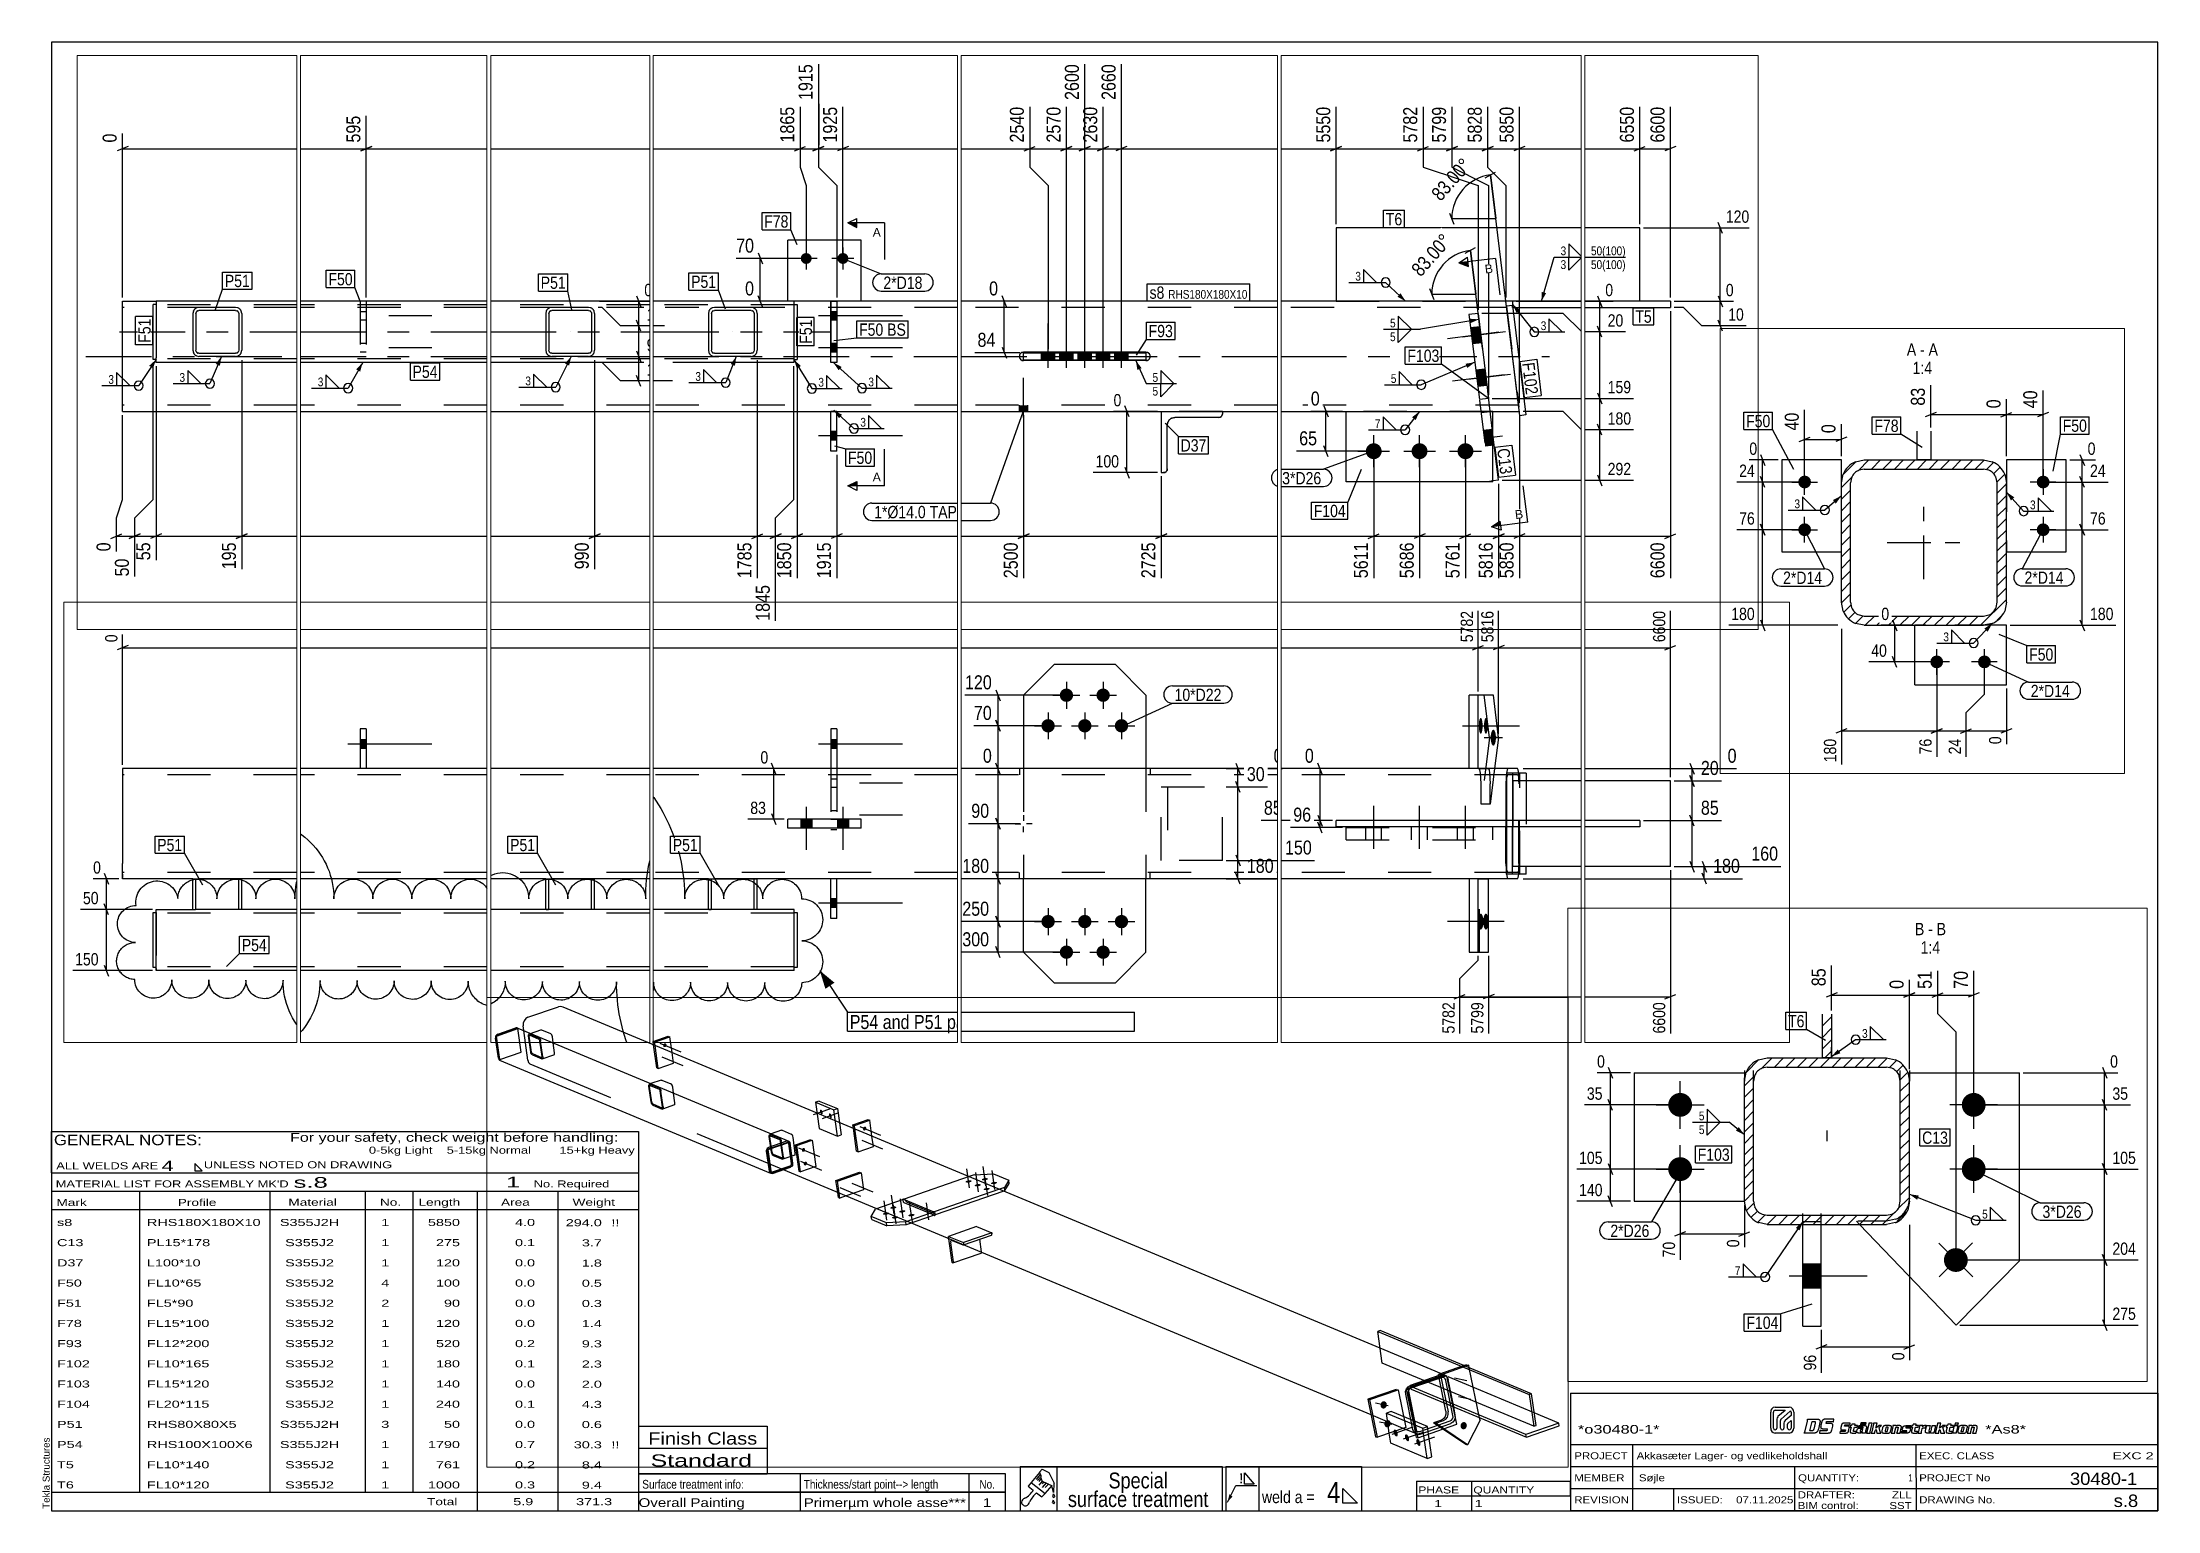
# Paper-space layout 'Layout1' of a CAD drawing. Header units: millimetres. Extents: x 2 to 579, y 5 to 405.
# The model-space entities are those that its viewports show. They can reach past a viewport. Long polylines and large blocks are cut down to what shows.
import ezdxf

# ---------------------------------------------------------------- set-up
doc = ezdxf.new("R2010")
doc.units = ezdxf.units.MM
doc.linetypes.add('DXK_LINE_DOT2', pattern=[3.9198, 1.9599, -1.9599])
doc.linetypes.add('DXK_LINE_DOT3', pattern=[5.9187, 2.979, -0.9799, 0.9799, -0.9799])
for name, color, linetype in [('GRAPHICAL_OBJECTS', 7, 'Continuous'), ('MÅLSÆTNING', 7, 'Continuous'), ('STÅL', 7, 'Continuous'), ('TEKST', 7, 'Continuous')]:
    doc.layers.add(name, color=color, linetype=linetype)
doc.layers.add('Viewport layer', color=7, linetype='Continuous', plot=False)
doc.styles.add('Arial', font='ARIAL.TTF', dxfattribs={"height": 0.2})
doc.styles.add('Arial Narrow', font='ARIALN.TTF', dxfattribs={"height": 0.2})
doc.styles.add('Arial Narrow Bold', font='ARIALNB.TTF', dxfattribs={"height": 0.2})
doc.styles.add('Arial Rounded MT Bold', font='ARLRDBD.TTF', dxfattribs={"height": 0.2})
doc.styles.add('IDAutomationHC39M', font='IDAUTOMATIONHC39M.TTF', dxfattribs={"height": 0.2})

psp = doc.layouts.get("Layout1")

# ---------------------------------------------------------------- texts
at = {"layer": 'GRAPHICAL_OBJECTS', "color": 7}
for s, height, style, width, p in [('GENERAL NOTES:', 2.8633, 'Arial Narrow', 1.4, (5.65, 104.56)), ('ALL WELDS ARE', 1.9089, 'Arial Narrow', 1.6, (6.29, 98)), ('UNLESS NOTED ON DRAWING', 1.9089, 'Arial Narrow', 1.6, (46.52, 98.28)), ("MATERIAL LIST FOR ASSEMBLY MK'D", 1.9089, 'Arial Narrow', 1.6, (6.15, 93.06)), ('s.8', 2.912, 'Arial Rounded MT Bold', 1.794707, (70.97, 92.97)), ('1', 2.91, 'Arial Rounded MT Bold', 1.794707, (128.86, 93.06)), ('No. Required', 1.9089, 'Arial Narrow', 1.6, (136.41, 93.06)), ('Mark', 1.909, 'Arial Narrow', 1.7, (6.34, 88)), ('Profile', 1.909, 'Arial Narrow', 1.7, (39.41, 88)), ('Material', 1.909, 'Arial Narrow', 1.7, (69.54, 88.06)), ('No.', 1.909, 'Arial Narrow', 1.7, (94.5, 88.06)), ('Length', 1.909, 'Arial Narrow', 1.7, (105, 88.06)), ('Area', 1.909, 'Arial Narrow', 1.7, (127.5, 88.06)), ('Weight', 1.909, 'Arial Narrow', 1.7, (147, 88.06)), ('PHASE', 1.909, 'Arial Narrow', 1.5, (377.5, 9.69)), ('QUANTITY', 1.909, 'Arial Narrow', 1.5, (392.5, 9.69))]:
    psp.add_text(s, height=height, dxfattribs=dict(at, style=style, width=width)).set_placement(p)
at = {"layer": 'GRAPHICAL_OBJECTS', "color": 7, "linetype": 'Continuous'}
for s, height, style, width, p in [('For your safety, check weight before handling:  ', 2.3861, 'Arial Narrow', 1.6, (70, 105.5)), ('0-5kg Light    5-15kg Normal        15+kg Heavy', 1.9089, 'Arial Narrow', 1.6, (91.5, 102.25)), ('4', 2.86, 'Arial Narrow', 1.794707, (35, 97.5)), ('s8', 1.909, 'Arial Narrow', 1.794707, (6.5, 82.56)), ('RHS180X180X10', 1.9089, 'Arial Narrow', 1.794707, (31, 82.56)), ('S355J2H', 1.909, 'Arial Narrow', 1.794707, (67.24, 82.56)), ('1', 1.91, 'Arial Narrow', 1.794707, (94.86, 82.56)), ('5850', 1.909, 'Arial Narrow', 1.794707, (107.58, 82.56)), ('4.0', 1.909, 'Arial Narrow', 1.794707, (131.32, 82.56)), ('294.0', 1.909, 'Arial Narrow', 1.794707, (145.15, 82.5)), ('!!', 1.909, 'Arial Narrow', 1.794707, (157.6, 82.5)), ('C13', 1.909, 'Arial Narrow', 1.794707, (6.5, 77.06)), ('PL15*178', 1.909, 'Arial Narrow', 1.794707, (31, 77.06)), ('S355J2', 1.909, 'Arial Narrow', 1.794707, (68.66, 77.06)), ('1', 1.91, 'Arial Narrow', 1.794707, (94.86, 77.06)), ('275', 1.909, 'Arial Narrow', 1.794707, (109.77, 77.06)), ('0.1', 1.909, 'Arial Narrow', 1.794707, (131.32, 77.06)), ('3.7', 1.909, 'Arial Narrow', 1.794707, (149.53, 77)), ('D37', 1.909, 'Arial Narrow', 1.794707, (6.5, 71.56)), ('L100*10', 1.909, 'Arial Narrow', 1.794707, (31, 71.56)), ('S355J2', 1.909, 'Arial Narrow', 1.794707, (68.66, 71.56)), ('1', 1.91, 'Arial Narrow', 1.794707, (94.86, 71.56)), ('120', 1.909, 'Arial Narrow', 1.794707, (109.77, 71.56)), ('0.0', 1.909, 'Arial Narrow', 1.794707, (131.32, 71.56)), ('1.8', 1.909, 'Arial Narrow', 1.794707, (149.53, 71.5)), ('F50', 1.909, 'Arial Narrow', 1.794707, (6.5, 66.06)), ('FL10*65', 1.909, 'Arial Narrow', 1.794707, (31, 66.06)), ('S355J2', 1.909, 'Arial Narrow', 1.794707, (68.66, 66.06)), ('4', 1.91, 'Arial Narrow', 1.794707, (94.86, 66.06)), ('100', 1.909, 'Arial Narrow', 1.794707, (109.77, 66.06)), ('0.0', 1.909, 'Arial Narrow', 1.794707, (131.32, 66.06)), ('0.5', 1.909, 'Arial Narrow', 1.794707, (149.53, 66)), ('F51', 1.909, 'Arial Narrow', 1.794707, (6.5, 60.56)), ('FL5*90', 1.909, 'Arial Narrow', 1.794707, (31, 60.56)), ('S355J2', 1.909, 'Arial Narrow', 1.794707, (68.66, 60.56)), ('2', 1.91, 'Arial Narrow', 1.794707, (94.86, 60.56)), ('90', 1.909, 'Arial Narrow', 1.794707, (111.96, 60.56)), ('0.0', 1.909, 'Arial Narrow', 1.794707, (131.32, 60.56)), ('0.3', 1.909, 'Arial Narrow', 1.794707, (149.53, 60.5)), ('F78', 1.909, 'Arial Narrow', 1.794707, (6.5, 55.06)), ('FL15*100', 1.909, 'Arial Narrow', 1.794707, (31, 55.06)), ('S355J2', 1.909, 'Arial Narrow', 1.794707, (68.66, 55.06)), ('1', 1.91, 'Arial Narrow', 1.794707, (94.86, 55.06)), ('120', 1.909, 'Arial Narrow', 1.794707, (109.77, 55.06)), ('0.0', 1.909, 'Arial Narrow', 1.794707, (131.32, 55.06)), ('1.4', 1.909, 'Arial Narrow', 1.794707, (149.53, 55)), ('F93', 1.909, 'Arial Narrow', 1.794707, (6.5, 49.56)), ('FL12*200', 1.909, 'Arial Narrow', 1.794707, (31, 49.56)), ('S355J2', 1.909, 'Arial Narrow', 1.794707, (68.66, 49.56)), ('1', 1.91, 'Arial Narrow', 1.794707, (94.86, 49.56)), ('520', 1.909, 'Arial Narrow', 1.794707, (109.77, 49.56)), ('0.2', 1.909, 'Arial Narrow', 1.794707, (131.32, 49.56)), ('9.3', 1.909, 'Arial Narrow', 1.794707, (149.53, 49.5)), ('F102', 1.909, 'Arial Narrow', 1.794707, (6.5, 44.06)), ('F103', 1.909, 'Arial Narrow', 1.794707, (6.5, 38.56)), ('FL10*165', 1.909, 'Arial Narrow', 1.794707, (31, 44.06)), ('FL15*120', 1.909, 'Arial Narrow', 1.794707, (31, 38.56)), ('S355J2', 1.909, 'Arial Narrow', 1.794707, (68.66, 44.06)), ('S355J2', 1.909, 'Arial Narrow', 1.794707, (68.66, 38.56)), ('1', 1.91, 'Arial Narrow', 1.794707, (94.86, 44.06)), ('1', 1.91, 'Arial Narrow', 1.794707, (94.86, 38.56)), ('180', 1.909, 'Arial Narrow', 1.794707, (109.77, 44.06)), ('140', 1.909, 'Arial Narrow', 1.794707, (109.77, 38.56)), ('0.1', 1.909, 'Arial Narrow', 1.794707, (131.32, 44.06)), ('0.0', 1.909, 'Arial Narrow', 1.794707, (131.32, 38.56)), ('2.3', 1.909, 'Arial Narrow', 1.794707, (149.53, 44)), ('2.0', 1.909, 'Arial Narrow', 1.794707, (149.53, 38.5)), ('F104', 1.909, 'Arial Narrow', 1.794707, (6.5, 33.06)), ('FL20*115', 1.909, 'Arial Narrow', 1.794707, (31, 33.06)), ('S355J2', 1.909, 'Arial Narrow', 1.794707, (68.66, 33.06)), ('1', 1.91, 'Arial Narrow', 1.794707, (94.86, 33.06)), ('240', 1.909, 'Arial Narrow', 1.794707, (109.77, 33.06)), ('0.1', 1.909, 'Arial Narrow', 1.794707, (131.32, 33.06)), ('4.3', 1.909, 'Arial Narrow', 1.794707, (149.53, 33)), ('P51', 1.909, 'Arial Narrow', 1.794707, (6.5, 27.56)), ('RHS80X80X5', 1.909, 'Arial Narrow', 1.794707, (31, 27.56)), ('S355J2H', 1.909, 'Arial Narrow', 1.794707, (67.24, 27.56)), ('3', 1.91, 'Arial Narrow', 1.794707, (94.86, 27.56)), ('50', 1.909, 'Arial Narrow', 1.794707, (111.96, 27.56)), ('0.0', 1.909, 'Arial Narrow', 1.794707, (131.32, 27.56)), ('0.6', 1.909, 'Arial Narrow', 1.794707, (149.53, 27.5)), ('P54', 1.909, 'Arial Narrow', 1.794707, (6.5, 22.06)), ('RHS100X100X6', 1.9089, 'Arial Narrow', 1.794707, (31, 22.06)), ('S355J2H', 1.909, 'Arial Narrow', 1.794707, (67.24, 22.06)), ('1', 1.91, 'Arial Narrow', 1.794707, (94.86, 22.06)), ('1790', 1.909, 'Arial Narrow', 1.794707, (107.58, 22.06)), ('0.7', 1.909, 'Arial Narrow', 1.794707, (131.32, 22.06)), ('30.3', 1.909, 'Arial Narrow', 1.794707, (147.34, 22)), ('!!', 1.909, 'Arial Narrow', 1.794707, (157.6, 22)), ('Finish Class', 3.3405, 'Arial Narrow', 1.425378, (167.62, 23)), ('*o30480-1*', 2.333, 'IDAutomationHC39M', 1.425378, (421, 26)), ('*As8*', 2.333, 'IDAutomationHC39M', 1.425378, (532, 26.01)), ('T5', 1.909, 'Arial Narrow', 1.794707, (6.5, 16.56)), ('FL10*140', 1.909, 'Arial Narrow', 1.794707, (31, 16.56)), ('S355J2', 1.909, 'Arial Narrow', 1.794707, (68.66, 16.56)), ('1', 1.91, 'Arial Narrow', 1.794707, (94.86, 16.56)), ('761', 1.909, 'Arial Narrow', 1.794707, (109.77, 16.56)), ('0.2', 1.909, 'Arial Narrow', 1.794707, (131.32, 16.56)), ('8.4', 1.909, 'Arial Narrow', 1.794707, (149.53, 16.5)), ('Standard', 3.34, 'Arial Narrow', 1.780292, (168.26, 17)), ('PROJECT', 1.909, 'Arial Narrow', 1.425378, (420, 19)), ('Akkasæter Lager- og vedlikeholdshall', 1.9089, 'Arial Narrow', 1.425378, (437, 19)), ('EXEC. CLASS', 1.9089, 'Arial Narrow', 1.425378, (514, 19)), ('EXC 2', 1.909, 'Arial Narrow', 1.780292, (566.64, 19)), ('T6', 1.909, 'Arial Narrow', 1.794707, (6.5, 11.06)), ('FL10*120', 1.909, 'Arial Narrow', 1.794707, (31, 11.06)), ('S355J2', 1.909, 'Arial Narrow', 1.794707, (68.66, 11.06)), ('1', 1.91, 'Arial Narrow', 1.794707, (94.86, 11.06)), ('1000', 1.909, 'Arial Narrow', 1.794707, (107.58, 11.06)), ('0.3', 1.909, 'Arial Narrow', 1.794707, (131.32, 11.06)), ('9.4', 1.909, 'Arial Narrow', 1.794707, (149.53, 11)), ('MEMBER', 1.909, 'Arial Narrow', 1.425378, (420, 13)), ('Søjle', 1.909, 'Arial Narrow', 1.42538, (437.61, 13)), ('QUANTITY:', 1.909, 'Arial Narrow', 1.425378, (481, 13)), ('PROJECT No', 1.909, 'Arial Narrow', 1.425378, (514, 13)), ('30480-1', 3.397, 'Arial Rounded MT Bold', 1.1, (555.09, 12)), ('Total', 1.909, 'Arial Narrow', 1.7, (107.33, 6.5)), ('5.9', 1.909, 'Arial Narrow', 1.794707, (130.83, 6.5)), ('371.3', 1.909, 'Arial Narrow', 1.794707, (147.96, 6.5)), ('Overall Painting', 2.3861, 'Arial Narrow', 1.5, (165, 6)), ('Primerµm whole asse***', 2.3861, 'Arial Narrow', 1.5, (210, 6)), ('1', 2.39, 'Arial Narrow', 1.5, (258.86, 6)), ('1', 1.91, 'Arial Narrow', 1.794707, (381.82, 6)), ('1', 1.91, 'Arial Narrow', 1.794707, (392.86, 6)), ('REVISION', 1.909, 'Arial Narrow', 1.425378, (420, 7)), ('ISSUED:', 1.909, 'Arial Narrow', 1.425378, (448, 7)), ('07.11.2025', 1.909, 'Arial Narrow', 1.425378, (464.11, 7)), ('DRAFTER:', 1.909, 'Arial Narrow', 1.425378, (480.91, 8.35)), ('BIM control:', 1.9089, 'Arial Narrow', 1.425378, (480.9, 5.44)), ('SST', 1.909, 'Arial Narrow', 1.425378, (505.88, 5.43)), ('ZLL', 1.909, 'Arial Narrow', 1.425378, (506.58, 8.35)), ('DRAWING No.', 1.9089, 'Arial Narrow', 1.425378, (514, 7)), ('s.8', 3.397, 'Arial Rounded MT Bold', 1.1, (567.01, 6))]:
    psp.add_text(s, height=height, dxfattribs=dict(at, style=style, width=width)).set_placement(p)
at = {"layer": 'GRAPHICAL_OBJECTS', "color": 174, "linetype": 'Continuous', "style": 'Arial'}
psp.add_text('Tekla Structures', height=1.9102, rotation=90, dxfattribs=at).set_placement((4.5, 5.5))
at = {"layer": 'GRAPHICAL_OBJECTS', "color": 7, "linetype": 'Continuous', "style": 'Arial Narrow'}
for s, height, p in [('Surface treatment info:', 2.3861, (166, 11)), ('Thickness/start point--> length', 2.3861, (210, 11)), ('Special', 4.295, (293.07, 11.08)), ('4', 5.73, (352.61, 7.11)), ('1', 1.91, (511.03, 13)), ('surface treatment', 4.2949, (282, 6)), ('weld a =', 3.34, (334.88, 7.06))]:
    psp.add_text(s, height=height, dxfattribs=at).set_placement(p)
at = {"layer": 'GRAPHICAL_OBJECTS', "color": 7, "style": 'Arial Narrow'}
psp.add_text('No.', height=2.386, dxfattribs=at).set_placement((257.87, 11))
at = {"layer": 'GRAPHICAL_OBJECTS', "color": 2, "linetype": 'Continuous', "style": 'Arial Narrow Bold', "width": 0.99921}
psp.add_text('!', height=2.73, dxfattribs=at).set_placement((328.73, 12.42))

msp = doc.modelspace()

# ---------------------------------------------------------------- hatches: boundary and pattern name
at = {"layer": 'STÅL', "linetype": 'Continuous'}
for points in [[(43203.6, 1496.8), (43204.3, 1498.1), (43205.2, 1499.3), (43206.2, 1500.2), (43207.4, 1500.9), (43208.6, 1501.3), (43209.8, 1501.4), (43211, 1501.3), (43212.1, 1500.8), (43213.1, 1500.1), (43213.9, 1499.1), (43214.4, 1498), (43214.7, 1496.6), (43214.8, 1495.2), (43214.6, 1493.8), (43214.2, 1492.4), (43213.5, 1491.1), (43212.6, 1490), (43211.6, 1489.1), (43210.4, 1488.4), (43209.2, 1487.9), (43208, 1487.8), (43206.8, 1488), (43205.7, 1488.4), (43204.7, 1489.2), (43203.9, 1490.1), (43203.4, 1491.3), (43203.1, 1492.6), (43203, 1494), (43203.2, 1495.4)], [(43767.1, 1259.5), (43767.6, 1257.7), (43768, 1255.9), (43768.1, 1254.2), (43768, 1252.7), (43767.7, 1251.4), (43767.2, 1250.4), (43766.5, 1249.8), (43765.7, 1249.5), (43764.7, 1249.6), (43763.7, 1250), (43762.7, 1250.9), (43761.6, 1252), (43760.7, 1253.4), (43759.8, 1255), (43759.1, 1256.7), (43758.6, 1258.5), (43758.3, 1260.3), (43758.2, 1262), (43758.3, 1263.5), (43758.6, 1264.8), (43759.1, 1265.8), (43759.8, 1266.4), (43760.6, 1266.7), (43761.6, 1266.6), (43762.6, 1266.2), (43763.6, 1265.4), (43764.6, 1264.2), (43765.6, 1262.8), (43766.4, 1261.2)], [(43799.3, 1246.1), (43799.8, 1244.3), (43800.2, 1242.5), (43800.3, 1240.8), (43800.2, 1239.3), (43799.9, 1238), (43799.4, 1237), (43798.7, 1236.4), (43797.8, 1236.1), (43796.9, 1236.2), (43795.9, 1236.6), (43794.8, 1237.4), (43793.8, 1238.6), (43792.9, 1240), (43792, 1241.6), (43791.3, 1243.3), (43790.8, 1245.1), (43790.5, 1246.9), (43790.3, 1248.6), (43790.4, 1250.1), (43790.8, 1251.3), (43791.3, 1252.3), (43792, 1253), (43792.8, 1253.3), (43793.7, 1253.2), (43794.7, 1252.7), (43795.8, 1251.9), (43796.8, 1250.8), (43797.8, 1249.4), (43798.6, 1247.8)], [(43911.6, 1201.5), (43912.3, 1202.8), (43913.2, 1203.9), (43914.2, 1204.9), (43915.4, 1205.6), (43916.6, 1206), (43917.8, 1206.1), (43919, 1206), (43920.1, 1205.5), (43921.1, 1204.8), (43921.8, 1203.8), (43922.4, 1202.6), (43922.7, 1201.3), (43922.8, 1199.9), (43922.6, 1198.5), (43922.1, 1197.1), (43921.5, 1195.8), (43920.6, 1194.7), (43919.6, 1193.7), (43918.4, 1193), (43917.2, 1192.6), (43915.9, 1192.5), (43914.8, 1192.6), (43913.7, 1193.1), (43912.7, 1193.8), (43911.9, 1194.8), (43911.4, 1196), (43911, 1197.3), (43911, 1198.7), (43911.2, 1200.1)], [(43694.8, 1126.1), (43695.5, 1127.4), (43696.4, 1128.6), (43697.4, 1129.5), (43698.6, 1130.2), (43699.8, 1130.6), (43701, 1130.8), (43702.2, 1130.6), (43703.3, 1130.1), (43704.3, 1129.4), (43705.1, 1128.4), (43705.6, 1127.3), (43705.9, 1126), (43706, 1124.6), (43705.8, 1123.1), (43705.4, 1121.7), (43704.7, 1120.4), (43703.8, 1119.3), (43702.8, 1118.4), (43701.6, 1117.7), (43700.4, 1117.2), (43699.2, 1117.1), (43698, 1117.3), (43696.9, 1117.7), (43695.9, 1118.5), (43695.1, 1119.4), (43694.6, 1120.6), (43694.3, 1121.9), (43694.2, 1123.3), (43694.4, 1124.7)], [(43701.6, 1077.7), (43702.3, 1079), (43703.2, 1080.2), (43704.2, 1081.1), (43705.4, 1081.8), (43706.6, 1082.2), (43707.8, 1082.4), (43709, 1082.2), (43710.1, 1081.7), (43711.1, 1081), (43711.9, 1080), (43712.4, 1078.9), (43712.7, 1077.6), (43712.8, 1076.2), (43712.6, 1074.7), (43712.2, 1073.4), (43711.5, 1072.1), (43710.6, 1070.9), (43709.6, 1070), (43708.4, 1069.3), (43707.2, 1068.9), (43706, 1068.7), (43704.8, 1068.9), (43703.7, 1069.4), (43702.7, 1070.1), (43701.9, 1071), (43701.4, 1072.2), (43701.1, 1073.5), (43701, 1074.9), (43701.2, 1076.3)], [(44285.5, 1008.6), (44283.2, 1008.4), (44281, 1008.3), (44279, 1008.4), (44277.2, 1008.7), (44275.8, 1009.1), (44274.8, 1009.7), (44274.2, 1010.4), (44274.1, 1011.2), (44274.4, 1012), (44275.3, 1012.9), (44276.5, 1013.7), (44278.1, 1014.4), (44280.1, 1015.1), (44282.2, 1015.7), (44284.4, 1016.1), (44286.7, 1016.3), (44288.9, 1016.4), (44290.9, 1016.2), (44292.7, 1016), (44294.1, 1015.5), (44295.2, 1014.9), (44295.7, 1014.2), (44295.9, 1013.5), (44295.5, 1012.6), (44294.7, 1011.8), (44293.4, 1011), (44291.8, 1010.2), (44289.9, 1009.6), (44287.7, 1009)], [(44343.3, 1016.4), (44341, 1016.2), (44338.8, 1016.1), (44336.8, 1016.2), (44335, 1016.5), (44333.6, 1016.9), (44332.6, 1017.5), (44332, 1018.2), (44331.9, 1019), (44332.2, 1019.8), (44333.1, 1020.7), (44334.3, 1021.5), (44335.9, 1022.2), (44337.8, 1022.9), (44340, 1023.4), (44342.2, 1023.8), (44344.5, 1024.1), (44346.7, 1024.1), (44348.7, 1024), (44350.5, 1023.7), (44351.9, 1023.3), (44352.9, 1022.7), (44353.5, 1022), (44353.6, 1021.2), (44353.3, 1020.4), (44352.4, 1019.6), (44351.2, 1018.8), (44349.6, 1018), (44347.7, 1017.3), (44345.5, 1016.8)], [(44317.7, 995.2), (44315.4, 994.9), (44313.2, 994.9), (44311.2, 995), (44309.4, 995.3), (44308, 995.7), (44307, 996.3), (44306.4, 997), (44306.3, 997.8), (44306.6, 998.6), (44307.5, 999.4), (44308.7, 1000.3), (44310.3, 1001), (44312.2, 1001.7), (44314.4, 1002.2), (44316.6, 1002.6), (44318.9, 1002.9), (44321.1, 1002.9), (44323.1, 1002.8), (44324.9, 1002.5), (44326.3, 1002.1), (44327.3, 1001.5), (44327.9, 1000.8), (44328, 1000), (44327.7, 999.2), (44326.8, 998.4), (44325.6, 997.6), (44324, 996.8), (44322.1, 996.1), (44319.9, 995.6)], [(44375.5, 1003), (44373.2, 1002.7), (44371, 1002.7), (44369, 1002.8), (44367.2, 1003.1), (44365.8, 1003.5), (44364.7, 1004.1), (44364.2, 1004.8), (44364, 1005.6), (44364.4, 1006.4), (44365.2, 1007.2), (44366.5, 1008), (44368.1, 1008.8), (44370, 1009.5), (44372.2, 1010), (44374.4, 1010.4), (44376.7, 1010.7), (44378.9, 1010.7), (44380.9, 1010.6), (44382.7, 1010.3), (44384.1, 1009.9), (44385.1, 1009.3), (44385.7, 1008.6), (44385.8, 1007.8), (44385.5, 1007), (44384.6, 1006.2), (44383.4, 1005.3), (44381.8, 1004.6), (44379.8, 1003.9), (44377.7, 1003.4)], [(44349.9, 981.8), (44347.6, 981.5), (44345.4, 981.5), (44343.4, 981.6), (44341.6, 981.9), (44340.2, 982.3), (44339.1, 982.9), (44338.6, 983.6), (44338.4, 984.4), (44338.8, 985.2), (44339.6, 986), (44340.9, 986.8), (44342.5, 987.6), (44344.4, 988.3), (44346.6, 988.8), (44348.8, 989.2), (44351.1, 989.4), (44353.3, 989.5), (44355.3, 989.4), (44357.1, 989.1), (44358.5, 988.7), (44359.5, 988.1), (44360.1, 987.4), (44360.2, 986.6), (44359.9, 985.8), (44359, 984.9), (44357.8, 984.1), (44356.2, 983.4), (44354.2, 982.7), (44352.1, 982.2)], [(44018.7, 915.8), (44016.4, 915.6), (44014.2, 915.5), (44012.2, 915.7), (44010.4, 915.9), (44009, 916.4), (44008, 917), (44007.4, 917.7), (44007.3, 918.4), (44007.6, 919.3), (44008.5, 920.1), (44009.7, 920.9), (44011.3, 921.7), (44013.2, 922.4), (44015.4, 922.9), (44017.6, 923.3), (44019.9, 923.5), (44022.1, 923.6), (44024.1, 923.5), (44025.9, 923.2), (44027.3, 922.8), (44028.4, 922.2), (44028.9, 921.5), (44029, 920.7), (44028.7, 919.9), (44027.8, 919), (44026.6, 918.2), (44025, 917.5), (44023.1, 916.8), (44020.9, 916.2)], [(43993.1, 894.6), (43990.8, 894.4), (43988.6, 894.3), (43986.6, 894.5), (43984.8, 894.7), (43983.4, 895.2), (43982.4, 895.8), (43981.8, 896.5), (43981.7, 897.2), (43982, 898.1), (43982.9, 898.9), (43984.1, 899.7), (43985.7, 900.5), (43987.6, 901.1), (43989.8, 901.7), (43992, 902.1), (43994.3, 902.3), (43996.5, 902.4), (43998.5, 902.3), (44000.3, 902), (44001.7, 901.6), (44002.8, 901), (44003.3, 900.3), (44003.4, 899.5), (44003.1, 898.7), (44002.3, 897.8), (44001, 897), (43999.4, 896.3), (43997.5, 895.6), (43995.3, 895)], [(44050.9, 902.4), (44048.6, 902.2), (44046.4, 902.1), (44044.4, 902.2), (44042.6, 902.5), (44041.2, 903), (44040.1, 903.5), (44039.6, 904.2), (44039.4, 905), (44039.8, 905.8), (44040.6, 906.7), (44041.9, 907.5), (44043.5, 908.3), (44045.4, 908.9), (44047.6, 909.5), (44049.8, 909.9), (44052.1, 910.1), (44054.3, 910.2), (44056.3, 910.1), (44058.1, 909.8), (44059.5, 909.3), (44060.5, 908.8), (44061.1, 908.1), (44061.2, 907.3), (44060.9, 906.5), (44060, 905.6), (44058.8, 904.8), (44057.2, 904), (44055.2, 903.4), (44053.1, 902.8)], [(44025.3, 881.2), (44023, 881), (44020.8, 880.9), (44018.8, 881), (44017, 881.3), (44015.6, 881.8), (44014.5, 882.3), (44014, 883), (44013.8, 883.8), (44014.2, 884.6), (44015, 885.5), (44016.3, 886.3), (44017.9, 887.1), (44019.8, 887.7), (44022, 888.3), (44024.2, 888.7), (44026.5, 888.9), (44028.7, 889), (44030.7, 888.9), (44032.5, 888.6), (44033.9, 888.1), (44034.9, 887.6), (44035.5, 886.9), (44035.6, 886.1), (44035.3, 885.2), (44034.4, 884.4), (44033.2, 883.6), (44031.6, 882.8), (44029.6, 882.2), (44027.5, 881.6)], [(44083, 889), (44080.8, 888.8), (44078.6, 888.7), (44076.5, 888.8), (44074.8, 889.1), (44073.3, 889.5), (44072.3, 890.1), (44071.7, 890.8), (44071.6, 891.6), (44072, 892.4), (44072.8, 893.3), (44074.1, 894.1), (44075.7, 894.8), (44077.6, 895.5), (44079.7, 896.1), (44082, 896.5), (44084.3, 896.7), (44086.5, 896.8), (44088.5, 896.6), (44090.3, 896.4), (44091.7, 895.9), (44092.7, 895.3), (44093.3, 894.6), (44093.4, 893.9), (44093, 893), (44092.2, 892.2), (44091, 891.4), (44089.3, 890.6), (44087.4, 889.9), (44085.3, 889.4)], [(1948.4, 606.6, -1), (1930.4, 606.6, -1)], [(2008.4, 606.6, -1), (1990.4, 606.6, -1)], [(17341.4, 578.4, -1), (17341.4, 556.4, -1)], [(17401.4, 578.4, -1), (17401.4, 556.4, -1)], [(1989.4, 505.6), (1989.4, 519.6), (1979.4, 519.6), (1979.4, 505.6)], [(17311.4, 528.4, -1), (17311.4, 506.4, -1)], [(17371.4, 528.4, -1), (17371.4, 506.4, -1)], [(17431.4, 528.4, -1), (17431.4, 506.4, -1)], [(20554.7, 517.4), (20554.8, 520.1), (20555, 522.7), (20555.3, 525), (20555.7, 527), (20556.3, 528.6), (20556.9, 529.7), (20557.5, 530.3), (20558.2, 530.3), (20558.8, 529.7), (20559.4, 528.6), (20559.9, 527), (20560.4, 525), (20560.7, 522.7), (20560.9, 520.1), (20561, 517.4), (20560.9, 514.7), (20560.7, 512.1), (20560.4, 509.7), (20559.9, 507.7), (20559.4, 506.1), (20558.8, 505), (20558.2, 504.4), (20557.5, 504.4), (20556.9, 505), (20556.3, 506.1), (20555.7, 507.7), (20555.3, 509.7), (20555, 512.1), (20554.8, 514.7)], [(20563.2, 517.4), (20563.3, 520.1), (20563.5, 522.7), (20563.8, 525), (20564.3, 527), (20564.8, 528.6), (20565.4, 529.7), (20566, 530.3), (20566.7, 530.3), (20567.3, 529.7), (20567.9, 528.6), (20568.5, 527), (20568.9, 525), (20569.2, 522.7), (20569.4, 520.1), (20569.5, 517.4), (20569.4, 514.7), (20569.2, 512.1), (20568.9, 509.7), (20568.5, 507.7), (20567.9, 506.1), (20567.3, 505), (20566.7, 504.4), (20566, 504.4), (20565.4, 505), (20564.8, 506.1), (20564.3, 507.7), (20563.8, 509.7), (20563.5, 512.1), (20563.3, 514.7)], [(20574.2, 497.9), (20574.2, 500.6), (20574.5, 503.2), (20575, 505.6), (20575.6, 507.6), (20576.3, 509.2), (20577.1, 510.3), (20578, 510.9), (20578.9, 510.9), (20579.8, 510.3), (20580.6, 509.2), (20581.3, 507.6), (20581.9, 505.6), (20582.4, 503.2), (20582.6, 500.6), (20582.7, 497.9), (20582.6, 495.2), (20582.4, 492.7), (20581.9, 490.3), (20581.3, 488.3), (20580.6, 486.7), (20579.8, 485.6), (20578.9, 485), (20578, 485), (20577.1, 485.6), (20576.3, 486.7), (20575.6, 488.3), (20575, 490.3), (20574.5, 492.7), (20574.2, 495.2)], [(5862.5, 469.3), (5859.3, 495.1), (5844.4, 493.3), (5847.6, 467.5)], [(15366.4, 480.4), (15366.4, 494.4), (15356.4, 494.4), (15356.4, 480.4)], [(15366.4, 480.4), (15366.4, 494.4), (15356.4, 494.4), (15356.4, 480.4)], [(16686.4, 480.4), (16686.4, 494.4), (16676.4, 494.4), (16676.4, 480.4)], [(16686.4, 480.4), (16686.4, 494.4), (16676.4, 494.4), (16676.4, 480.4)], [(1989.4, 453.6), (1989.4, 467.6), (1979.4, 467.6), (1979.4, 453.6)], [(2625.4, 452.6), (2603.4, 452.6), (2603.4, 440.6), (2625.4, 440.6)], [(2625.4, 452.6), (2603.4, 452.6), (2603.4, 440.6), (2625.4, 440.6)], [(2655.4, 452.6), (2633.4, 452.6), (2633.4, 440.6), (2655.4, 440.6)], [(2655.4, 452.6), (2633.4, 452.6), (2633.4, 440.6), (2655.4, 440.6)], [(2685.4, 452.6), (2663.4, 452.6), (2663.4, 440.6), (2685.4, 440.6)], [(2685.4, 452.6), (2663.4, 452.6), (2663.4, 440.6), (2685.4, 440.6)], [(2715.4, 452.6), (2693.4, 452.6), (2693.4, 440.6), (2715.4, 440.6)], [(2715.4, 452.6), (2693.4, 452.6), (2693.4, 440.6), (2715.4, 440.6)], [(2745.4, 452.6), (2723.4, 452.6), (2723.4, 440.6), (2745.4, 440.6)], [(2745.4, 452.6), (2723.4, 452.6), (2723.4, 440.6), (2745.4, 440.6)], [(5871, 399.8), (5867.8, 425.6), (5852.9, 423.8), (5856.1, 398)], [(2581.4, 366.6), (2567.4, 366.6), (2567.4, 356.6), (2581.4, 356.6)], [(16645.4, 364.9), (16627.4, 364.9), (16627.4, 349.9), (16645.4, 349.9)], [(16705.4, 364.9), (16687.4, 364.9), (16687.4, 349.9), (16705.4, 349.9)], [(1979.4, 323.6), (1979.4, 309.6), (1989.4, 309.6), (1989.4, 323.6)], [(1979.4, 323.6), (1979.4, 309.6), (1989.4, 309.6), (1989.4, 323.6)], [(5865, 325.5), (5868.2, 299.7), (5883.1, 301.5), (5879.9, 327.3)], [(33398.1, 324.5, -1), (33398.1, 310.5, -1)], [(33658.1, 310.5, -1), (33658.1, 324.5, -1)], [(5685.9, 304.6, -1), (5685.9, 278.6, -1)], [(5760.9, 304.6, -1), (5760.9, 278.6, -1)], [(5835.9, 304.6, -1), (5835.9, 278.6, -1)], [(27356.1, 314.5, -1), (27356.1, 288.5, -1)], [(27676.1, 288.5, -1), (27676.1, 314.5, -1)], [(33398.1, 272.5, -1), (33398.1, 258.5, -1)], [(33658.1, 258.5, -1), (33658.1, 272.5, -1)], [(16676.4, 234.4), (16676.4, 220.4), (16686.4, 220.4), (16686.4, 234.4)], [(16676.4, 234.4), (16676.4, 220.4), (16686.4, 220.4), (16686.4, 234.4)], [(27356.1, 244.5, -1), (27356.1, 218.5, -1)], [(27676.1, 218.5, -1), (27676.1, 244.5, -1)], [(45744.7, 223.1), (45745.5, 225.7), (45746.8, 228.1), (45748.4, 230.2), (45750.3, 231.8), (45752.5, 233), (45754.8, 233.6), (45757.1, 233.7), (45759.3, 233.2), (45761.4, 232.2), (45763.3, 230.7), (45764.8, 228.8), (45765.9, 226.5), (45766.5, 223.9), (45766.7, 221.3), (45766.4, 218.6), (45765.6, 216), (45764.3, 213.6), (45762.7, 211.5), (45760.8, 209.9), (45758.6, 208.7), (45756.3, 208), (45754, 207.9), (45751.8, 208.4), (45749.7, 209.4), (45747.8, 211), (45746.3, 212.9), (45745.2, 215.2), (45744.6, 217.7), (45744.4, 220.4)], [(17311.4, 208.4, -1), (17311.4, 186.4, -1)], [(17371.4, 208.4, -1), (17371.4, 186.4, -1)], [(17431.4, 208.4, -1), (17431.4, 186.4, -1)], [(20553.3, 197.4), (20553.4, 200.1), (20553.7, 202.7), (20554.2, 205), (20554.8, 207), (20555.6, 208.6), (20556.4, 209.7), (20557.4, 210.3), (20558.3, 210.3), (20559.2, 209.7), (20560.1, 208.6), (20560.9, 207), (20561.5, 205), (20562, 202.7), (20562.3, 200.1), (20562.4, 197.4), (20562.3, 194.7), (20562, 192.1), (20561.5, 189.7), (20560.9, 187.7), (20560.1, 186.1), (20559.2, 185), (20558.3, 184.4), (20557.4, 184.4), (20556.4, 185), (20555.6, 186.1), (20554.8, 187.7), (20554.2, 189.7), (20553.7, 192.1), (20553.4, 194.7)], [(20561.9, 197.4), (20562, 200.1), (20562.3, 202.7), (20562.8, 205), (20563.4, 207), (20564.2, 208.6), (20565, 209.7), (20565.9, 210.3), (20566.8, 210.3), (20567.7, 209.7), (20568.6, 208.6), (20569.3, 207), (20570, 205), (20570.4, 202.7), (20570.7, 200.1), (20570.8, 197.4), (20570.7, 194.7), (20570.4, 192.1), (20570, 189.7), (20569.3, 187.7), (20568.6, 186.1), (20567.7, 185), (20566.8, 184.4), (20565.9, 184.4), (20565, 185), (20564.2, 186.1), (20563.4, 187.7), (20562.8, 189.7), (20562.3, 192.1), (20562, 194.7)], [(45758.4, 156.5), (45759.2, 159.1), (45760.4, 161.5), (45762, 163.6), (45764, 165.2), (45766.1, 166.4), (45768.4, 167.1), (45770.7, 167.2), (45773, 166.7), (45775.1, 165.7), (45776.9, 164.2), (45778.4, 162.2), (45779.5, 159.9), (45780.2, 157.4), (45780.3, 154.7), (45780, 152), (45779.2, 149.4), (45778, 147), (45776.4, 145), (45774.4, 143.3), (45772.3, 142.1), (45770, 141.5), (45767.7, 141.4), (45765.4, 141.9), (45763.3, 142.9), (45761.5, 144.4), (45760, 146.3), (45758.9, 148.6), (45758.2, 151.2), (45758.1, 153.9)], [(17341.4, 158.4, -1), (17341.4, 136.4, -1)], [(17401.4, 158.4, -1), (17401.4, 136.4, -1)], [(27647.5, 123.2, -1), (27665.8, 141.7, -1)], [(46028.3, 149.5), (46029.1, 152.1), (46030.4, 154.5), (46032, 156.5), (46033.9, 158.2), (46036.1, 159.4), (46038.4, 160), (46040.7, 160.1), (46042.9, 159.6), (46045, 158.6), (46046.9, 157.1), (46048.4, 155.2), (46049.5, 152.9), (46050.1, 150.3), (46050.3, 147.6), (46050, 144.9), (46049.2, 142.4), (46047.9, 140), (46046.3, 137.9), (46044.4, 136.2), (46042.2, 135.1), (46039.9, 134.4), (46037.6, 134.3), (46035.4, 134.8), (46033.3, 135.8), (46031.4, 137.3), (46029.9, 139.3), (46028.8, 141.6), (46028.2, 144.1), (46028, 146.8)], [(27509.9, 102.3), (27509.9, 128.3), (27489.9, 128.3), (27489.9, 102.3)], [(33535.1, 121.5, -1), (33549.1, 121.5, -1)], [(33587.1, 121.5, -1), (33601.1, 121.5, -1)], [(45803.9, 123.4), (45804.7, 120.8), (45805.1, 118.2), (45805.3, 115.8), (45805.2, 113.6), (45804.7, 111.7), (45804, 110.3), (45803, 109.4), (45801.8, 108.9), (45800.4, 109.1), (45798.9, 109.7), (45797.4, 110.9), (45796, 112.5), (45794.6, 114.5), (45793.4, 116.8), (45792.4, 119.3), (45791.6, 121.9), (45791.1, 124.5), (45790.9, 126.9), (45791.1, 129.1), (45791.5, 131), (45792.3, 132.4), (45793.3, 133.4), (45794.5, 133.8), (45795.8, 133.7), (45797.3, 133), (45798.8, 131.8), (45800.3, 130.2), (45801.7, 128.2), (45802.9, 125.9)], [(45844.1, 106.6), (45844.9, 104), (45845.4, 101.4), (45845.5, 99), (45845.4, 96.8), (45844.9, 94.9), (45844.2, 93.5), (45843.2, 92.6), (45842, 92.2), (45840.6, 92.3), (45839.2, 92.9), (45837.7, 94.1), (45836.2, 95.7), (45834.8, 97.7), (45833.6, 100.1), (45832.6, 102.6), (45831.8, 105.2), (45831.3, 107.7), (45831.2, 110.2), (45831.3, 112.4), (45831.8, 114.2), (45832.5, 115.6), (45833.5, 116.6), (45834.7, 117), (45836.1, 116.9), (45837.5, 116.2), (45839, 115), (45840.5, 113.4), (45841.9, 111.4), (45843.1, 109.1)], [(45884.3, 89.8), (45885.1, 87.2), (45885.6, 84.6), (45885.8, 82.2), (45885.6, 80), (45885.2, 78.2), (45884.4, 76.7), (45883.4, 75.8), (45882.2, 75.4), (45880.9, 75.5), (45879.4, 76.2), (45877.9, 77.3), (45876.4, 79), (45875, 81), (45873.8, 83.3), (45872.8, 85.8), (45872, 88.4), (45871.6, 91), (45871.4, 93.4), (45871.5, 95.6), (45872, 97.4), (45872.7, 98.9), (45873.7, 99.8), (45874.9, 100.2), (45876.3, 100.1), (45877.8, 99.4), (45879.3, 98.3), (45880.7, 96.6), (45882.1, 94.6), (45883.3, 92.3)]]:
    msp.add_hatch(color=96, dxfattribs=at).paths.add_polyline_path(points)
h = msp.add_hatch(dxfattribs=at)
h.set_pattern_fill('', scale=2.8, style=0, pattern_type=0)
h.set_pattern_definition([(45, (27511.106, 400.1865), (-6.2862, 6.2862), [])])
h.paths.add_polyline_path([(27521.1, 400.2), (27511.1, 400.2), (27511.1, 352.6), (27521.1, 352.6)])
h = msp.add_hatch(dxfattribs=at)
h.set_pattern_fill('', scale=2.8, style=0, pattern_type=0)
h.set_pattern_definition([(45, (27604.203, 337.036), (-6.28618, 6.28618), [])])
h.paths.add_polyline_path([(27606.1, 327.4), (27604.2, 337), (27598.8, 345.2), (27590.7, 350.7), (27581.1, 352.6), (27451.1, 352.6), (27441.5, 350.7), (27433.4, 345.2), (27428, 337), (27426.1, 327.4), (27426.1, 196.4), (27428, 186.8), (27433.4, 178.6), (27441.5, 173.2), (27451.1, 171.2), (27581.1, 171.2), (27590.7, 173.2), (27598.8, 178.6), (27604.2, 186.8), (27606.1, 196.4)])
h.paths.add_polyline_path([(27595, 190.6), (27591.7, 185.7), (27586.8, 182.5), (27581.1, 181.3), (27451.1, 181.3), (27445.4, 182.5), (27440.5, 185.7), (27437.2, 190.6), (27436.1, 196.4), (27436.1, 327.4), (27437.2, 333.2), (27440.5, 338.1), (27445.4, 341.4), (27451.1, 342.5), (27581.1, 342.5), (27586.8, 341.4), (27591.7, 338.1), (27595, 333.2), (27596.1, 327.4), (27596.1, 196.4)])
h = msp.add_hatch(dxfattribs=at)
h.set_pattern_fill('', scale=2.8, style=0, pattern_type=0)
h.set_pattern_definition([(45, (33616.215, 326.041), (-6.28618, 6.28618), [])])
h.paths.add_polyline_path([(33618.1, 316.5), (33616.2, 326), (33610.8, 334.2), (33602.7, 339.6), (33593.1, 341.5), (33463.1, 341.5), (33453.6, 339.6), (33445.4, 334.2), (33440, 326), (33438.1, 316.5), (33438.1, 186.5), (33440, 176.9), (33445.4, 168.8), (33453.6, 163.4), (33463.1, 161.5), (33593.1, 161.5), (33602.7, 163.4), (33610.8, 168.8), (33616.2, 176.9), (33618.1, 186.5)])
h.paths.add_polyline_path([(33607, 180.7), (33603.7, 175.9), (33598.9, 172.6), (33593.1, 171.5), (33463.1, 171.5), (33457.4, 172.6), (33452.5, 175.9), (33449.3, 180.7), (33448.1, 186.5), (33448.1, 316.5), (33449.3, 322.2), (33452.5, 327.1), (33457.4, 330.3), (33463.1, 331.5), (33593.1, 331.5), (33598.9, 330.3), (33603.7, 327.1), (33607, 322.2), (33608.1, 316.5), (33608.1, 186.5)])
at = {"layer": 'TEKST', "linetype": 'Continuous'}
for color, points in [(30, [(2022.4, 664.7), (2022.4, 657.2), (2007.4, 664.7)]), (3, [(5729.8, 549.6), (5738.1, 536.6), (5724.6, 544.1)]), (3, [(5919.5, 517.5), (5913.1, 531.6), (5925.4, 522.1)]), (3, [(5967.8, 549.9), (5960.1, 536.6), (5960.6, 552)]), (3, [(5842.4, 508.2), (5857.8, 507), (5843.7, 500.8)]), (3, [(117.9, 431.2), (129.4, 441.6), (124.2, 427)]), (3, [(226.8, 434.2), (236.1, 446.6), (233.7, 431.3)]), (3, [(1016, 434.9), (1026.1, 446.6), (1022.7, 431.5)]), (3, [(1816, 434.1), (1825.1, 446.6), (1822.9, 431.3)]), (3, [(1924.1, 426.8), (1919.4, 441.6), (1930.5, 430.8)]), (3, [(2760.5, 424.4), (2757.8, 439.6), (2767.4, 427.4)]), (3, [(2760.5, 424.4), (2757.8, 439.6), (2767.4, 427.4)]), (3, [(653, 425.4), (663.7, 436.6), (659.5, 421.7)]), (3, [(1992.4, 423.8), (1983.8, 436.6), (1997.4, 429.3)]), (3, [(1992.4, 423.8), (1983.8, 436.6), (1997.4, 429.3)]), (3, [(5836, 434.6), (5851.3, 436.9), (5838.9, 427.7)]), (3, [(1993, 345.6), (1984.4, 358.5), (1998.1, 351.2)]), (3, [(5748.6, 347.1), (5760.9, 356.6), (5754.5, 342.4)]), (3, [(27530.7, 357.8), (27521.1, 354.1), (27527.9, 361.9)]), (3, [(33428.9, 297.8), (33438.1, 302.4), (33432.1, 294)]), (3, [(33623, 297.4), (33618.1, 306.5), (33626.7, 300.8)]), (3, [(27420, 277.3), (27426.1, 268.9), (27416.8, 273.4)]), (30, [(2022.4, 242.3), (2022.4, 234.8), (2007.4, 234.8)]), (3, [(27614.5, 198.1), (27606.1, 204.1), (27616.3, 202.7)]), (30, [(5892.2, 177.5), (5893.2, 170.1), (5878.3, 168.2)]), (3, [(27482.2, 167.5), (27489.9, 174.4), (27486.3, 164.7)]), (3, [(33594, 157.9), (33602.7, 163.4), (33597.6, 154.4)]), (7, [(16667.7, 87.5), (16658.5, 117.4), (16682.6, 97.5)])]:
    msp.add_hatch(color=color, dxfattribs=at).paths.add_polyline_path(points)

# ---------------------------------------------------------------- linework, layer by layer
at = {"layer": 'MÅLSÆTNING', "color": 7, "linetype": 'Continuous'}
for p, q in [((1959.4, 924.2), (1959.4, 755.9)), ((2674.4, 458.6), (2674.4, 924.2)), ((2734.4, 458.6), (2734.4, 924.2)), ((1929.4, 854.6), (1929.4, 755.9)), ((1999.4, 612.6), (1999.4, 854.6)), ((2584.4, 854.6), (2584.4, 755.9)), ((2584.4, 854.6), (2584.4, 755.9)), ((2644.4, 458.6), (2644.4, 854.6)), ((2704.4, 458.6), (2704.4, 854.6)), ((5624.4, 662.6), (5624.4, 854.6)), ((5624.4, 662.6), (5624.4, 854.6)), ((5872.1, 854.6), (5872.1, 755.9)), ((5872.1, 854.6), (5872.1, 755.9)), ((5924.2, 370.7), (5924.2, 854.6)), ((6624.4, 662.6), (6624.4, 854.6)), ((6624.4, 662.6), (6624.4, 854.6)), ((6674.4, 542.6), (6674.4, 854.6)), ((669.4, 542.6), (669.4, 839.9)), ((669.4, 542.6), (669.4, 839.9)), ((74.4, 542.6), (74.4, 810.7)), ((83.4, 789.5), (65.4, 782.3)), ((74.4, 785.9), (669.4, 785.9)), ((678.4, 789.5), (660.4, 782.3)), ((660.4, 782.3), (678.4, 789.5)), ((669.4, 785.9), (1929.4, 785.9)), ((1920.4, 782.3), (1938.4, 789.5)), ((1920.4, 782.3), (1938.4, 789.5)), ((1950.4, 782.3), (1968.4, 789.5)), ((1959.4, 785.9), (1999.4, 785.9)), ((2008.4, 789.5), (1990.4, 782.3)), ((2575.4, 782.3), (2593.4, 789.5)), ((2575.4, 782.3), (2593.4, 789.5)), ((2584.4, 785.9), (2644.4, 785.9)), ((2653.4, 789.5), (2635.4, 782.3)), ((2665.4, 782.3), (2683.4, 789.5)), ((2674.4, 785.9), (2704.4, 785.9)), ((2695.4, 782.3), (2713.4, 789.5)), ((2713.4, 789.5), (2695.4, 782.3)), ((2704.4, 785.9), (2734.4, 785.9)), ((2743.4, 789.5), (2725.4, 782.3)), ((2743.4, 789.5), (2725.4, 782.3)), ((2734.4, 785.9), (5624.4, 785.9)), ((5633.4, 789.5), (5615.4, 782.3)), ((5615.4, 782.3), (5633.4, 789.5)), ((5863.1, 782.3), (5881.1, 789.5)), ((5872.1, 785.9), (5924.2, 785.9)), ((5933.2, 789.5), (5915.2, 782.3)), ((6615.4, 782.3), (6633.4, 789.5)), ((6624.4, 785.9), (6674.4, 785.9)), ((6683.4, 789.5), (6665.4, 782.3)), ((1929.4, 755.9), (1939.4, 725.9)), ((1929.4, 755.9), (1939.4, 725.9)), ((1959.4, 755.9), (1989.4, 725.9)), ((1959.4, 755.9), (1989.4, 725.9)), ((2584.4, 755.9), (2614.4, 725.9)), ((2584.4, 755.9), (2614.4, 725.9)), ((5868.2, 738.6), (5885.2, 747.9)), ((5872.1, 755.9), (5902.1, 725.9)), ((5872.1, 755.9), (5902.1, 725.9)), ((5923.4, 362.5), (5876.7, 743.3)), ((5876.7, 743.3), (5885.5, 671.8)), ((1939.4, 725.9), (1939.4, 612.6)), ((1939.4, 725.9), (1939.4, 612.6)), ((1989.4, 725.9), (1989.4, 542.6)), ((1989.4, 725.9), (1989.4, 542.6)), ((2614.4, 725.9), (2614.4, 458.6)), ((2614.4, 725.9), (2614.4, 458.6)), ((5873.7, 725.9), (5873.7, 384)), ((5873.7, 725.9), (5873.7, 384)), ((5902.1, 725.9), (5902.1, 542.6)), ((5902.1, 725.9), (5902.1, 542.6)), ((20553.6, 573.4), (20553.6, 705.1)), ((20587.1, 504.1), (20587.1, 705.1)), ((20587.1, 504.1), (20587.1, 705.1)), ((21371.4, 433.4), (21371.4, 705.1)), ((5809.9, 680.8), (5817.1, 662.8)), ((5813.5, 671.8), (5885.5, 671.8)), ((6630.4, 656.6), (6803.5, 656.6)), ((6759.7, 647.6), (6752.5, 665.6)), ((14780.4, 648.6), (14762.4, 641.4)), ((14771.4, 453.4), (14771.4, 666.8)), ((20544.6, 641.4), (20562.6, 648.6)), ((20596.1, 648.6), (20578.1, 641.4)), ((20596.1, 648.6), (20578.1, 641.4)), ((21362.4, 641.4), (21380.4, 648.6)), ((5835.5, 615.1), (5852.5, 624.4)), ((20553.6, 645), (20587.1, 645)), ((20587.1, 645), (21371.4, 645)), ((1933.4, 606.6), (1824.8, 606.6)), ((1860.6, 615.6), (1867.8, 597.6)), ((1864.2, 536.6), (1864.2, 606.6)), ((5857.6, 508.6), (5844, 619.8)), ((5844, 619.8), (5852.8, 548.3)), ((5777.2, 557.3), (5784.4, 539.3)), ((17335.4, 567.4), (17175.5, 567.4)), ((17226, 576.4), (17233.2, 558.4)), ((17229.6, 517.4), (17229.6, 567.4)), ((1072.3, 536.6), (1158.4, 536.6)), ((1133, 545.6), (1140.2, 527.6)), ((1136.6, 496.6), (1136.6, 536.6)), ((1903.4, 536.6), (1839.4, 536.6)), ((1867.8, 527.6), (1860.6, 545.6)), ((2568.4, 536.6), (2518, 536.6)), ((2546.4, 527.6), (2539.2, 545.6)), ((2542.8, 452.6), (2542.8, 536.6)), ((5780.8, 548.3), (5852.8, 548.3)), ((5919.1, 536.6), (6580.8, 536.6)), ((6555.4, 545.6), (6562.6, 527.6)), ((6559, 486.9), (6559, 536.6)), ((6680.4, 536.6), (6777.9, 536.6)), ((6752.5, 545.6), (6759.7, 527.6)), ((6756.1, 496.6), (6756.1, 536.6)), ((1076.6, 526.6), (1070.4, 526.6)), ((1076.6, 526.6), (1070.4, 526.6)), ((1106.6, 496.6), (1076.6, 526.6)), ((1106.6, 496.6), (1076.6, 526.6)), ((5995.6, 516.9), (5862.6, 516.9)), ((5995.6, 516.9), (5862.6, 516.9)), ((6025.6, 486.9), (5995.6, 516.9)), ((6025.6, 486.9), (5995.6, 516.9)), ((6674.4, 520.6), (6674.4, 84)), ((6696.1, 526.6), (6680.4, 526.6)), ((6726.1, 496.6), (6696.1, 526.6)), ((17305.4, 517.4), (17190.1, 517.4)), ((17305.4, 517.4), (17190.1, 517.4)), ((17233.2, 508.4), (17226, 526.4)), ((17226, 526.4), (17233.2, 508.4)), ((17229.6, 447.4), (17229.6, 517.4)), ((1707.9, 496.6), (1106.6, 496.6)), ((1707.9, 496.6), (1106.6, 496.6)), ((1140.2, 487.6), (1133, 505.6)), ((1140.2, 487.6), (1133, 505.6)), ((1136.6, 446.6), (1136.6, 496.6)), ((6601.3, 486.9), (6025.6, 486.9)), ((6601.3, 486.9), (6025.6, 486.9)), ((6562.6, 477.9), (6555.4, 495.9)), ((6562.6, 477.9), (6555.4, 495.9)), ((6559, 378), (6559, 486.9)), ((6798.4, 496.6), (6726.1, 496.6)), ((6759.7, 487.6), (6752.5, 505.6)), ((2539.2, 461.6), (2546.4, 443.6)), ((269.4, 440.6), (269.4, 98.6)), ((269.4, 440.6), (269.4, 98.6)), ((1064.4, 440.6), (1064.4, 98.6)), ((1070.4, 446.6), (1707.9, 446.6)), ((1070.4, 446.6), (1707.9, 446.6)), ((1133, 455.6), (1140.2, 437.6)), ((1133, 455.6), (1140.2, 437.6)), ((1136.6, 406.6), (1136.6, 446.6)), ((1859.4, 440.6), (1859.4, 84)), ((2568.4, 452.6), (2494.6, 452.6)), ((16610.4, 447.4), (16561.5, 447.4)), ((16586.9, 438.4), (16579.7, 456.4)), ((16583.3, 364.9), (16583.3, 447.4)), ((17265.4, 447.4), (17204.8, 447.4)), ((17265.4, 447.4), (17204.8, 447.4)), ((17233.2, 438.4), (17226, 456.4)), ((17233.2, 438.4), (17226, 456.4)), ((17229.6, 357.4), (17229.6, 447.4)), ((17602.4, 447.4), (20233.7, 447.4)), ((17618.3, 456.4), (17625.5, 438.4)), ((17621.9, 417.4), (17621.9, 447.4)), ((20333, 447.4), (20270.3, 447.4)), ((20298.7, 438.4), (20291.5, 456.4)), ((20295.1, 362.4), (20295.1, 447.4)), ((27521.1, 404.2), (27521.1, 453.3)), ((27636.7, 447.4), (27636.7, 401.1)), ((27636.7, 447.4), (27636.7, 401.1)), ((27676.1, 305.5), (27676.1, 447.4)), ((124.4, 212.7), (124.4, 435.6)), ((124.4, 212.7), (124.4, 435.6)), ((129.4, 430.6), (129.4, 113.3)), ((129.4, 430.6), (129.4, 113.3)), ((1076.6, 436.6), (1070.4, 436.6)), ((1106.6, 406.6), (1076.6, 436.6)), ((1140.2, 397.6), (1133, 415.6)), ((1919.4, 212.7), (1919.4, 430.6)), ((1919.4, 212.7), (1919.4, 430.6)), ((1924.4, 435.6), (1924.4, 84)), ((1924.4, 435.6), (1924.4, 84)), ((17602.4, 417.4), (17670, 417.4)), ((17602.4, 417.4), (17670, 417.4)), ((17625.5, 408.4), (17618.3, 426.4)), ((17625.5, 408.4), (17618.3, 426.4)), ((21377.4, 427.4), (21454.9, 427.4)), ((21403.2, 436.4), (21410.4, 418.4)), ((27527.1, 423.5), (27515.1, 418.7)), ((27521.1, 421.1), (27606.1, 421.1)), ((27600.1, 418.7), (27612.1, 423.5)), ((27606.1, 340.5), (27606.1, 437.7)), ((27630.7, 418.7), (27642.7, 423.5)), ((27636.7, 421.1), (27676.1, 421.1)), ((27682.1, 423.5), (27670.1, 418.7)), ((33535.6, 377), (33535.6, 423.1)), ((33658.1, 321.5), (33658.1, 417.3)), ((1720.7, 406.6), (1106.6, 406.6)), ((27636.7, 401.1), (27656.7, 381.1)), ((27636.7, 401.1), (27656.7, 381.1)), ((33398.1, 321.5), (33398.1, 396)), ((33541.6, 393.4), (33529.6, 388.6)), ((33612.1, 388.6), (33624.1, 393.4)), ((33618.1, 345.5), (33618.1, 407.6)), ((33618.1, 345.5), (33618.1, 407.6)), ((33664.1, 393.4), (33652.1, 388.6)), ((5879.7, 378), (6614.1, 378)), ((5879.7, 378), (6614.1, 378)), ((6555.4, 387), (6562.6, 369)), ((6555.4, 387), (6562.6, 369)), ((6559, 326.6), (6559, 378)), ((16579.7, 373.9), (16586.9, 355.9)), ((20291.5, 371.4), (20298.7, 353.4)), ((20291.5, 371.4), (20298.7, 353.4)), ((21410.4, 353.4), (21403.2, 371.4)), ((27656.7, 381.1), (27656.7, 136.5)), ((27656.7, 381.1), (27656.7, 136.5)), ((33438.1, 345.5), (33438.1, 380.5)), ((33535.6, 391), (33618.1, 391)), ((33618.1, 391), (33658.1, 391)), ((74.4, 212.7), (74.4, 350.6)), ((2574.4, 350.6), (2574.4, 84)), ((2574.4, 350.6), (2574.4, 84)), ((2793.4, 356.6), (2721.5, 356.6)), ((2746.9, 347.6), (2739.7, 365.6)), ((2743.3, 256.6), (2743.3, 356.6)), ((5634.9, 356.6), (5583, 356.6)), ((5604.2, 365.6), (5611.4, 347.6)), ((5607.8, 291.6), (5607.8, 356.6)), ((5924.2, 350.6), (5924.2, 84)), ((5924.2, 350.6), (5924.2, 84)), ((5995.6, 356.6), (5930.2, 356.6)), ((5995.6, 356.6), (5930.2, 356.6)), ((6025.6, 326.6), (5995.6, 356.6)), ((6025.6, 326.6), (5995.6, 356.6)), ((16600.4, 364.9), (16541, 364.9)), ((17265.4, 357.4), (17181.4, 357.4)), ((17265.4, 357.4), (17181.4, 357.4)), ((17226, 366.4), (17233.2, 348.4)), ((17233.2, 348.4), (17226, 366.4)), ((17229.6, 267.4), (17229.6, 357.4)), ((20315.4, 362.4), (17659.9, 362.4)), ((20315.4, 362.4), (17659.9, 362.4)), ((20331.8, 351.1), (20246.9, 351.1)), ((20295.1, 351.1), (20295.1, 362.4)), ((21327.4, 362.4), (21454.9, 362.4)), ((21406.8, 287.4), (21406.8, 362.4)), ((33349.9, 347.5), (33354.7, 335.5)), ((33392.1, 361.5), (33404.1, 366.3)), ((33398.1, 363.9), (33438.1, 363.9)), ((33444.1, 366.3), (33432.1, 361.5)), ((33698.2, 347.5), (33703, 335.5)), ((6614.1, 326.6), (6025.6, 326.6)), ((6614.1, 326.6), (6025.6, 326.6)), ((6562.6, 317.6), (6555.4, 335.6)), ((6562.6, 317.6), (6555.4, 335.6)), ((6559, 244.1), (6559, 326.6)), ((27302.1, 336.5), (27265.5, 336.5)), ((27277.6, 342.5), (27282.4, 330.5)), ((27280, 301.5), (27280, 336.5)), ((27730.1, 336.5), (27833.3, 336.5)), ((27816.4, 342.5), (27821.2, 330.5)), ((27818.8, 301.5), (27818.8, 336.5)), ((33369.1, 341.5), (33337.8, 341.5)), ((33354.7, 311.5), (33349.9, 323.5)), ((33354.7, 311.5), (33349.9, 323.5)), ((33352.3, 317.5), (33352.3, 341.5)), ((33687.1, 341.5), (33715.2, 341.5)), ((33703, 311.5), (33698.2, 323.5)), ((33703, 311.5), (33698.2, 323.5)), ((33700.6, 317.5), (33700.6, 341.5)), ((5611.4, 282.6), (5604.2, 300.6)), ((17618.3, 306.4), (17625.5, 288.4)), ((27352.1, 301.5), (27251.8, 301.5)), ((27352.1, 301.5), (27251.8, 301.5)), ((27282.4, 295.5), (27277.6, 307.5)), ((27282.4, 295.5), (27277.6, 307.5)), ((27280, 231.5), (27280, 301.5)), ((27680.1, 301.5), (27846.9, 301.5)), ((27680.1, 301.5), (27846.9, 301.5)), ((27821.2, 295.5), (27816.4, 307.5)), ((27821.2, 295.5), (27816.4, 307.5)), ((27818.8, 231.5), (27818.8, 301.5)), ((33394.1, 317.5), (33324.1, 317.5)), ((33394.1, 317.5), (33324.1, 317.5)), ((33662.1, 317.5), (33728.8, 317.5)), ((33662.1, 317.5), (33728.8, 317.5)), ((33700.6, 265.5), (33700.6, 317.5)), ((1989.4, 285.6), (1989.4, 84)), ((1989.4, 285.6), (1989.4, 84)), ((5679.9, 291.6), (5559.7, 291.6)), ((5685.9, 285.6), (5685.9, 84)), ((5685.9, 285.6), (5685.9, 84)), ((5760.9, 285.6), (5760.9, 84)), ((5760.9, 285.6), (5760.9, 84)), ((5835.9, 285.6), (5835.9, 84)), ((5835.9, 285.6), (5835.9, 84)), ((17602.4, 297.4), (20286.1, 297.4)), ((17621.9, 267.4), (17621.9, 297.4)), ((21371.4, 281.4), (21371.4, 14.4)), ((21377.4, 287.4), (21552, 287.4)), ((21403.2, 296.4), (21410.4, 278.4)), ((21423.2, 296.4), (21430.4, 278.4)), ((21426.8, 267.4), (21426.8, 287.4)), ((2793.4, 256.6), (2688.2, 256.6)), ((2739.7, 265.6), (2746.9, 247.6)), ((14765.4, 267.4), (14723.3, 267.4)), ((14741.5, 276.4), (14748.7, 258.4)), ((14745.1, 217.4), (14745.1, 267.4)), ((17265.4, 267.4), (16887.3, 267.4)), ((17265.4, 267.4), (16887.3, 267.4)), ((17226, 276.4), (17233.2, 258.4)), ((17226, 276.4), (17233.2, 258.4)), ((17229.6, 197.4), (17229.6, 267.4)), ((17602.4, 267.4), (17684.7, 267.4)), ((17625.5, 258.4), (17618.3, 276.4)), ((20627.1, 267.4), (21489.6, 267.4)), ((21430.4, 258.4), (21423.2, 276.4)), ((33394.1, 265.5), (33324.1, 265.5)), ((33354.7, 259.5), (33349.9, 271.5)), ((33352.3, 161.5), (33352.3, 265.5)), ((33662.1, 265.5), (33728.8, 265.5)), ((33662.1, 265.5), (33728.8, 265.5)), ((33698.2, 271.5), (33703, 259.5)), ((33703, 259.5), (33698.2, 271.5)), ((33700.6, 161.5), (33700.6, 265.5)), ((2799.4, 250.6), (2799.4, 84)), ((5890.1, 238.1), (5890.1, 84)), ((5896.1, 244.1), (6614.1, 244.1)), ((6555.4, 253.1), (6562.6, 235.1)), ((27352.1, 231.5), (27243.3, 231.5)), ((27352.1, 231.5), (27243.3, 231.5)), ((27277.6, 237.5), (27282.4, 225.5)), ((27277.6, 237.5), (27282.4, 225.5)), ((27280, 196.5), (27280, 231.5)), ((27680.1, 231.5), (27855.5, 231.5)), ((27680.1, 231.5), (27855.5, 231.5)), ((27816.4, 237.5), (27821.2, 225.5)), ((27821.2, 225.5), (27816.4, 237.5)), ((27818.8, 132.5), (27818.8, 231.5)), ((64.4, 182.7), (74.4, 212.7)), ((94.4, 182.7), (124.4, 212.7)), ((94.4, 182.7), (124.4, 212.7)), ((1889.4, 182.7), (1919.4, 212.7)), ((1889.4, 182.7), (1919.4, 212.7)), ((14820.4, 217.4), (14702.9, 217.4)), ((14820.4, 217.4), (14702.9, 217.4)), ((14748.7, 208.4), (14741.5, 226.4)), ((14748.7, 208.4), (14741.5, 226.4)), ((14745.1, 117.4), (14745.1, 217.4)), ((27356.1, 227.5), (27356.1, 132.7)), ((17305.4, 197.4), (16887.3, 197.4)), ((17305.4, 197.4), (16887.3, 197.4)), ((17233.2, 188.4), (17226, 206.4)), ((17226, 206.4), (17233.2, 188.4)), ((17229.6, 147.4), (17229.6, 197.4)), ((27302.1, 196.5), (27243.3, 196.5)), ((27282.4, 190.5), (27277.6, 202.5)), ((27426.1, 192.5), (27426.1, 146.3)), ((64.4, 127.9), (64.4, 182.7)), ((94.4, 86.9), (94.4, 182.7)), ((1889.4, 14.4), (1889.4, 182.7)), ((27362.1, 163.3), (27350.1, 158.5)), ((27420.1, 158.5), (27432.1, 163.3)), ((27606.1, 170.9), (27606.1, 23.2)), ((33434.1, 161.5), (33315.6, 161.5)), ((33349.9, 167.5), (33354.7, 155.5)), ((33514.1, 161.5), (33481.7, 161.5)), ((33493.9, 167.5), (33498.7, 155.5)), ((33496.3, 121.5), (33496.3, 161.5)), ((33622.1, 161.5), (33737.3, 161.5)), ((33698.2, 167.5), (33703, 155.5)), ((55.4, 149.1), (73.4, 156.3)), ((85.4, 149.1), (103.4, 156.3)), ((94.4, 152.7), (129.4, 152.7)), ((138.4, 156.3), (120.4, 149.1)), ((138.4, 156.3), (120.4, 149.1)), ((129.4, 152.7), (269.4, 152.7)), ((278.4, 156.3), (260.4, 149.1)), ((260.4, 149.1), (278.4, 156.3)), ((269.4, 152.7), (1064.4, 152.7)), ((1055.4, 149.1), (1073.4, 156.3)), ((1850.4, 149.1), (1868.4, 156.3)), ((1850.4, 149.1), (1868.4, 156.3)), ((1880.4, 149.1), (1898.4, 156.3)), ((1889.4, 152.7), (1924.4, 152.7)), ((1915.4, 149.1), (1933.4, 156.3)), ((1933.4, 156.3), (1915.4, 149.1)), ((1924.4, 152.7), (1989.4, 152.7)), ((1998.4, 156.3), (1980.4, 149.1)), ((1998.4, 156.3), (1980.4, 149.1)), ((1989.4, 152.7), (2574.4, 152.7)), ((2583.4, 156.3), (2565.4, 149.1)), ((2565.4, 149.1), (2583.4, 156.3)), ((2574.4, 152.7), (2799.4, 152.7)), ((2790.4, 149.1), (2808.4, 156.3)), ((5676.9, 149.1), (5694.9, 156.3)), ((5676.9, 149.1), (5694.9, 156.3)), ((5685.9, 152.7), (5760.9, 152.7)), ((5769.9, 156.3), (5751.9, 149.1)), ((5769.9, 156.3), (5751.9, 149.1)), ((5760.9, 152.7), (5835.9, 152.7)), ((5826.9, 149.1), (5844.9, 156.3)), ((5881.1, 149.1), (5899.1, 156.3)), ((5890.1, 152.7), (5924.2, 152.7)), ((5933.2, 156.3), (5915.2, 149.1)), ((5933.2, 156.3), (5915.2, 149.1)), ((5924.2, 152.7), (6674.4, 152.7)), ((6665.4, 149.1), (6683.4, 156.3)), ((17335.4, 147.4), (16887.3, 147.4)), ((17233.2, 138.4), (17226, 156.4)), ((20553.6, 134.6), (20553.6, 141.4)), ((20570.6, 141.4), (20570.6, 14.4)), ((20570.6, 141.4), (20570.6, 14.4)), ((27356.1, 160.9), (27426.1, 160.9)), ((27816.4, 138.5), (27821.2, 126.5)), ((27821.2, 126.5), (27816.4, 138.5)), ((33438.1, 157.5), (33438.1, 9.6)), ((14820.4, 117.4), (14690.1, 117.4)), ((14741.5, 126.4), (14748.7, 108.4)), ((20523.6, 104.6), (20553.6, 134.6)), ((27660.7, 132.5), (27855.5, 132.5)), ((27660.7, 132.5), (27855.5, 132.5)), ((27818.8, 61.6), (27818.8, 132.5)), ((33538.1, 121.5), (33468.1, 121.5)), ((33498.7, 115.5), (33493.9, 127.5)), ((33542.1, 117.5), (33542.1, 18.1)), ((33594.1, 86.3), (33594.1, 117.5)), ((33594.1, 86.3), (33594.1, 117.5)), ((20523.6, 14.4), (20523.6, 104.6)), ((33618.1, 92.5), (33618.1, 31.8)), ((20514.6, 71), (20532.6, 78.2)), ((20523.6, 74.6), (20570.6, 74.6)), ((20579.6, 78.2), (20561.6, 71)), ((20579.6, 78.2), (20561.6, 71)), ((20570.6, 74.6), (21371.4, 74.6)), ((21362.4, 71), (21380.4, 78.2)), ((33574.1, 66.3), (33594.1, 86.3)), ((33574.1, 66.3), (33594.1, 86.3)), ((27509.9, 56.2), (27509.9, 9.6)), ((27660.9, 61.6), (27855.5, 61.6)), ((27816.4, 67.6), (27821.2, 55.6)), ((33444.1, 48.7), (33432.1, 43.9)), ((33438.1, 46.3), (33542.1, 46.3)), ((33536.1, 43.9), (33548.1, 48.7)), ((33568.1, 43.9), (33580.1, 48.7)), ((33568.1, 43.9), (33580.1, 48.7)), ((33574.1, 18.1), (33574.1, 66.3)), ((33574.1, 18.1), (33574.1, 66.3)), ((33574.1, 46.3), (33618.1, 46.3)), ((33624.1, 48.7), (33612.1, 43.9)), ((27515.9, 40.2), (27503.9, 35.4)), ((27509.9, 37.8), (27606.1, 37.8)), ((27600.1, 35.4), (27612.1, 40.2))]:
    msp.add_line(p, q, dxfattribs=at)
for centre in [(5885.5, 671.8), (5852.8, 548.3)]:
    msp.add_arc(centre, 72, 97, 180, dxfattribs=at)
at = {"layer": 'STÅL', "color": 2, "linetype": 'Continuous'}
for p, q in [((42724, 1593.6), (42832.4, 1631.2)), ((42840.7, 1632.2), (42832.4, 1631.2)), ((42848.1, 1629.5), (42840.7, 1632.2)), ((43748.6, 1253.9), (42848.1, 1629.5)), ((42724, 1593.6), (42716.3, 1589)), ((42706.8, 1572.5), (42706.5, 1563)), ((42710.3, 1581.6), (42706.8, 1572.5)), ((42716.3, 1589), (42710.3, 1581.6)), ((42617.6, 1534), (42681, 1556)), ((42684.9, 1556.5), (42681, 1556)), ((42688.5, 1555.2), (42684.9, 1556.5)), ((42688.5, 1555.2), (43648.6, 1154.7)), ((42708.7, 1546.8), (42706.5, 1563)), ((42733.3, 1536.6), (42769.6, 1549.2)), ((42769.6, 1549.2), (42771.5, 1549)), ((42771.5, 1549), (42803.7, 1535.6)), ((42609.3, 1523.9), (42609.2, 1519.4)), ((42611, 1528.3), (42609.3, 1523.9)), ((42609.8, 1528.4), (42611.7, 1529.1)), ((42610.1, 1525.9), (42609.8, 1528.4)), ((42609.8, 1528.4), (42610.9, 1528)), ((42613.9, 1531.8), (42611, 1528.3)), ((42617.6, 1534), (42613.9, 1531.8)), ((42805.9, 1534), (42803.7, 1535.6)), ((42807.9, 1531.3), (42805.9, 1534)), ((42809.5, 1527.8), (42807.9, 1531.3)), ((42810.4, 1524.1), (42809.5, 1527.8)), ((42813.3, 1503.2), (42810.4, 1524.1)), ((43167, 1507.6), (43221.2, 1526.4)), ((43172.4, 1505.4), (43226.6, 1524.2)), ((43221.2, 1526.4), (43226.6, 1524.2)), ((43234.4, 1468.4), (43226.6, 1524.2)), ((42619.1, 1448.6), (42609.2, 1519.4)), ((43168.7, 1495.8), (43167, 1507.6)), ((43167, 1507.6), (43172.4, 1505.4)), ((43174.1, 1493.6), (43172.4, 1505.4)), ((42619.1, 1448.6), (42620.5, 1444.6)), ((42620.5, 1444.6), (42623.2, 1441.8)), ((42623.2, 1441.8), (43583.2, 1041.3)), ((43196, 1371.3), (43159.7, 1358.7)), ((43196, 1371.3), (43197.9, 1371.2)), ((43197.9, 1371.2), (43230.1, 1357.7)), ((43232.3, 1356.2), (43230.1, 1357.7)), ((43234.3, 1353.4), (43232.3, 1356.2)), ((43235.9, 1349.9), (43234.3, 1353.4)), ((43236.8, 1346.2), (43235.9, 1349.9)), ((43239.7, 1325.3), (43236.8, 1346.2)), ((43755.6, 1297.1), (43743.1, 1292.7)), ((43743.1, 1292.7), (43807.5, 1265.9)), ((43743.1, 1292.7), (43756.2, 1199.7)), ((43755.6, 1297.1), (43820, 1270.2)), ((43807.5, 1265.9), (43820, 1270.2)), ((43820, 1270.2), (43833.1, 1177.2)), ((43820.6, 1172.8), (43807.5, 1265.9)), ((43875, 1212.3), (43929.2, 1231.1)), ((43880.4, 1210), (43934.6, 1228.9)), ((43929.2, 1231.1), (43934.6, 1228.9)), ((43942.4, 1173.1), (43934.6, 1228.9)), ((43756.2, 1199.7), (43820.6, 1172.8)), ((45743.5, 421.8), (43826.9, 1221.3)), ((43876.7, 1200.5), (43875, 1212.3)), ((43875, 1212.3), (43880.4, 1210)), ((43882, 1198.3), (43880.4, 1210)), ((43622.4, 1193.5), (43586.1, 1180.8)), ((43622.4, 1193.5), (43624.3, 1193.3)), ((43624.3, 1193.3), (43656.5, 1179.9)), ((43658.7, 1178.3), (43656.5, 1179.9)), ((43660.7, 1175.6), (43658.7, 1178.3)), ((43820.6, 1172.8), (43833.1, 1177.2)), ((43577.7, 1133.5), (43641.1, 1155.6)), ((43641.1, 1155.6), (43645, 1156)), ((43645, 1156), (43648.6, 1154.7)), ((43648.6, 1154.7), (43651.3, 1151.9)), ((43662.3, 1172.1), (43660.7, 1175.6)), ((43663.2, 1168.3), (43662.3, 1172.1)), ((43671, 1112.5), (43663.2, 1168.3)), ((43724.9, 1160.1), (43670.8, 1141.3)), ((43676.1, 1139), (43730.3, 1157.9)), ((43724.9, 1160.1), (43730.3, 1157.9)), ((43730.3, 1157.9), (43743.4, 1064.8)), ((43571.1, 1127.8), (43574, 1131.3)), ((43572.5, 1126.8), (43647.6, 1152.9)), ((43574, 1131.3), (43577.7, 1133.5)), ((43575.2, 1125.7), (43650.2, 1151.8)), ((43650.2, 1151.8), (43647.6, 1152.9)), ((43662, 1068.1), (43650.2, 1151.8)), ((43651.3, 1151.9), (43652.6, 1147.9)), ((43662.6, 1077.1), (43652.6, 1147.9)), ((43670.8, 1141.3), (43683.8, 1048.2)), ((43670.8, 1141.3), (43676.1, 1139)), ((43689.2, 1046), (43676.1, 1139)), ((43569.3, 1118.9), (43569.4, 1123.4)), ((43579.2, 1048.2), (43569.3, 1118.9)), ((43569.4, 1123.4), (43571.1, 1127.8)), ((43575.2, 1125.7), (43572.5, 1126.8)), ((43584.3, 1043.1), (43572.5, 1126.8)), ((43587, 1042), (43575.2, 1125.7)), ((43670.4, 1106.6), (43671.1, 1109.1)), ((43671.1, 1109.1), (43671, 1112.5)), ((43668.9, 1105.3), (43659.1, 1101.9)), ((43668.9, 1105.3), (43670.4, 1106.6)), ((43587, 1042), (43662, 1068.1)), ((43590.8, 1040.5), (43654.1, 1062.5)), ((43657.9, 1064.7), (43654.1, 1062.5)), ((43660.1, 1067.4), (43657.9, 1064.7)), ((43661.7, 1070.6), (43662.4, 1072.6)), ((43662.4, 1072.6), (43662.6, 1077.1)), ((43743.4, 1064.8), (43689.2, 1046)), ((43580.6, 1044.1), (43579.2, 1048.2)), ((43583.2, 1041.3), (43580.6, 1044.1)), ((43586.8, 1040), (43583.2, 1041.3)), ((43584.3, 1043.1), (43587, 1042)), ((43590.8, 1040.5), (43586.8, 1040)), ((43959.6, 915.6), (43628.7, 1053.7)), ((43683.8, 1048.2), (43689.2, 1046)), ((44305.2, 1035.8), (44373.7, 1039.1)), ((44373.7, 1039.1), (44427.3, 1016.7)), ((44305.2, 1035.8), (44286.9, 1029.4)), ((44427.3, 1016.7), (44412.5, 991)), ((44428.9, 1005.5), (44427.3, 1016.7)), ((44414, 979.9), (44428.9, 1005.5)), ((43823.7, 955.3), (43821.2, 973.4)), ((43829.1, 953.1), (43826.5, 971.1)), ((44412.5, 991), (44394.1, 984.7)), ((44414, 979.9), (44409.5, 978.3)), ((44414, 979.9), (44412.5, 991)), ((43823.7, 955.3), (43829.1, 953.1)), ((43851.3, 960.8), (43829.1, 953.1)), ((44056.2, 949.2), (43955, 914)), ((44052.2, 947.8), (44052.5, 949)), ((44053.6, 949.9), (44052.5, 949)), ((44054.9, 949.8), (44053.6, 949.9)), ((44054.9, 949.8), (44162.2, 905)), ((43940.1, 888.3), (43955, 914)), ((44163.1, 904.3), (44062.3, 869.3)), ((44163.7, 903.9), (44162.2, 905)), ((44165.1, 902), (44163.7, 903.9)), ((44166.2, 899.5), (44165.1, 902)), ((44166.9, 896.9), (44166.2, 899.5)), ((43941.7, 877.2), (43940.1, 888.3)), ((43993.8, 866), (43940.1, 888.3)), ((43941.7, 877.2), (43995.3, 854.8)), ((44166.7, 893.9), (44063.9, 858.1)), ((44164, 892), (44162.8, 892.5)), ((44164, 892), (44165.4, 891.9)), ((44165.4, 891.9), (44166.4, 892.8)), ((44166.4, 892.8), (44166.9, 894.6)), ((44166.9, 894.6), (44166.9, 896.9)), ((44062.3, 869.3), (43993.8, 866)), ((43995.3, 854.8), (43993.8, 866)), ((44063.9, 858.1), (43995.3, 854.8)), ((44063.9, 858.1), (44062.3, 869.3)), ((45710.8, 185.2), (44082.2, 864.5)), ((44226.4, 724.8), (44214.5, 809.3)), ((44222.3, 802.2), (44221.4, 799.2)), ((44221.4, 799.2), (44221.6, 795.1)), ((44231, 728.1), (44221.6, 795.1)), ((44224.1, 803.8), (44222.3, 802.2)), ((44226.4, 803.6), (44224.1, 803.8)), ((44226.4, 803.6), (44265, 787.5)), ((44265, 787.5), (44266.2, 787.4)), ((44266.2, 787.4), (44266.5, 787.6)), ((44266.2, 787.4), (44266.6, 787.6)), ((44229.7, 723.8), (44329.8, 758.6)), ((44329.8, 758.6), (44330.6, 759.4)), ((44330.6, 759.4), (44331, 760.7)), ((44228.5, 723.9), (44226.4, 724.8)), ((44229.7, 723.8), (44228.5, 723.9)), ((44230.6, 724.6), (44229.7, 723.8)), ((44231, 726.1), (44230.6, 724.6)), ((44231, 728.1), (44231, 726.1)), ((6024.9, 656.6), (5624.4, 656.6)), ((5624.4, 656.6), (5624.4, 536.6)), ((6624.4, 656.6), (6534.4, 656.6)), ((6624.4, 536.6), (6624.4, 656.6)), ((1909.4, 536.6), (1909.4, 636.6)), ((2029.4, 636.6), (1909.4, 636.6)), ((2029.4, 536.6), (2029.4, 636.6)), ((17321.4, 617.4), (17271.4, 567.4)), ((17421.4, 617.4), (17321.4, 617.4)), ((17471.4, 567.4), (17421.4, 617.4)), ((17271.4, 567.4), (17271.4, 447.4)), ((17471.4, 567.4), (17471.4, 447.4)), ((20578.5, 567.4), (20538.7, 567.4)), ((20538.7, 447.4), (20538.7, 567.4)), ((20553.6, 447.4), (20553.6, 567.4)), ((20587.1, 498.1), (20578.5, 567.4)), ((74.4, 381.6), (74.4, 536.6)), ((74.4, 536.6), (129.4, 536.6)), ((129.4, 531.6), (124.4, 531.6)), ((124.4, 441.6), (124.4, 531.6)), ((359.4, 536.6), (129.4, 536.6)), ((129.4, 536.6), (129.4, 444)), ((866.9, 536.6), (561.9, 536.6)), ((1154.4, 536.6), (894.4, 536.6)), ((1919.4, 536.6), (1689.4, 536.6)), ((1979.4, 536.6), (1919.4, 536.6)), ((1919.4, 536.6), (1919.4, 535.6)), ((1919.4, 535.6), (1919.4, 444)), ((1919.4, 531.6), (1924.4, 531.6)), ((1924.4, 531.6), (1924.4, 441.6)), ((1979.4, 436.6), (1979.4, 536.6)), ((1979.4, 536.6), (1989.4, 536.6)), ((1989.4, 536.6), (1989.4, 436.6)), ((2186.9, 536.6), (1989.4, 536.6)), ((2989.4, 536.6), (2472.4, 536.6)), ((5902.1, 536.6), (5534.4, 536.6)), ((5913.1, 536.6), (5902.1, 536.6)), ((5923.3, 363.8), (5902.1, 536.6)), ((6024.9, 536.6), (5913.1, 536.6)), ((5913.1, 536.6), (5913.1, 528.4)), ((6674.4, 536.6), (6534.4, 536.6)), ((6674.4, 536.6), (6674.4, 526.6)), ((5856.6, 516.9), (5841.7, 515.1)), ((5841.7, 515.1), (5858.8, 376.2)), ((5856.6, 516.9), (5873.7, 378)), ((5913, 529.8), (5903, 528.6)), ((5913, 529.8), (5934.9, 350.8)), ((5913.4, 526.6), (6024.9, 526.6)), ((6534.4, 526.6), (6674.4, 526.6)), ((15366.4, 512.4), (15356.4, 512.4)), ((15356.4, 512.4), (15356.4, 447.4)), ((15366.4, 512.4), (15366.4, 447.4)), ((16686.4, 512.4), (16676.4, 512.4)), ((16676.4, 512.4), (16676.4, 447.4)), ((16686.4, 512.4), (16686.4, 447.4)), ((20587.1, 498.1), (20580.6, 447.4)), ((45743.5, 483.8), (45735.1, 480.9)), ((45750.8, 369.2), (45735.1, 480.9)), ((45735.1, 480.9), (46271.5, 257.2)), ((46279.8, 260.1), (45743.5, 483.8)), ((129.4, 441.6), (124.4, 441.6)), ((129.4, 437.5), (129.4, 444)), ((1919.4, 444), (1919.4, 436.6)), ((1919.4, 441.6), (1924.4, 441.6)), ((2574.4, 453.6), (2571.7, 453)), ((2571.7, 440.1), (2574.4, 439.6)), ((2774.4, 453.6), (2574.4, 453.6)), ((2574.4, 440.6), (2574.4, 452.6)), ((2574.4, 452.6), (2774.4, 452.6)), ((2774.4, 440.6), (2574.4, 440.6)), ((2774.4, 439.6), (2574.4, 439.6)), ((2624.4, 440.6), (2624.4, 452.6)), ((2724.4, 440.6), (2724.4, 452.6)), ((2777.1, 453), (2774.4, 453.6)), ((2774.4, 452.6), (2774.4, 440.6)), ((2774.4, 439.6), (2777.1, 440.1)), ((14771.4, 447.4), (14771.4, 422.4)), ((15056.4, 447.4), (14771.4, 447.4)), ((15356.4, 447.4), (15258.9, 447.4)), ((15366.4, 447.4), (15356.4, 447.4)), ((15563.9, 447.4), (15366.4, 447.4)), ((15851.4, 447.4), (15591.4, 447.4)), ((16676.4, 447.4), (16386.4, 447.4)), ((16686.4, 447.4), (16676.4, 447.4)), ((16883.9, 447.4), (16686.4, 447.4)), ((17686.4, 447.4), (17169.4, 447.4)), ((20538.7, 447.4), (20231.4, 447.4)), ((20553.6, 447.4), (20538.7, 447.4)), ((20554.2, 447.4), (20553.6, 447.4)), ((20618.1, 447.4), (20554.2, 447.4)), ((20599.9, 440.1), (20599.3, 431.9)), ((20600.9, 445.5), (20599.9, 440.1)), ((20631.9, 439.9), (20600, 439.9)), ((20600, 439.9), (20600, 362.4)), ((20602.1, 447.4), (20600.9, 445.5)), ((20609.9, 439.9), (20609.9, 362.4)), ((20619.2, 445.5), (20618.1, 447.4)), ((20620.2, 440.1), (20619.2, 445.5)), ((20620.2, 439.9), (20620.2, 440.1)), ((20631.9, 439.9), (20631.9, 427.4)), ((129.4, 436.6), (129.4, 437.5)), ((359.4, 436.6), (129.4, 436.6)), ((866.9, 436.6), (561.9, 436.6)), ((1154.4, 436.6), (894.4, 436.6)), ((1919.4, 436.6), (1689.4, 436.6)), ((1989.4, 436.6), (1979.4, 436.6)), ((14771.4, 422.4), (14771.4, 292.4)), ((20599.3, 431.9), (20599, 422.4)), ((20599, 422.4), (20599, 362.4)), ((20721.9, 427.4), (20610.1, 427.4)), ((20610.1, 427.4), (20610.1, 362.4)), ((21371.4, 427.4), (21231.4, 427.4)), ((21371.4, 287.4), (21371.4, 427.4)), ((27511.1, 352.6), (27511.1, 400.2)), ((27521.1, 400.2), (27521.1, 352.6)), ((74.4, 356.6), (74.4, 381.6)), ((5873.7, 378), (5858.8, 376.2)), ((33520.6, 341.5), (33520.6, 373)), ((33535.6, 373), (33535.6, 341.5)), ((46287.2, 145.5), (45750.8, 369.2)), ((74.4, 356.6), (359.4, 356.6)), ((561.9, 356.6), (866.9, 356.6)), ((894.4, 356.6), (1154.4, 356.6)), ((1689.4, 356.6), (2186.9, 356.6)), ((1979.4, 291.6), (1979.4, 356.6)), ((1989.4, 291.6), (1989.4, 356.6)), ((2472.4, 356.6), (2989.4, 356.6)), ((2799.4, 356.6), (2799.4, 256.6)), ((2821.4, 346.6), (2816.8, 345.6)), ((2893.4, 346.6), (2821.4, 346.6)), ((2895.7, 347), (2893.4, 346.6)), ((2899.4, 352.6), (2898.9, 350.3)), ((2899.4, 356.6), (2899.4, 352.6)), ((5534.4, 356.6), (5924.2, 356.6)), ((5640.9, 241.6), (5640.9, 356.6)), ((5880.9, 241.6), (5880.9, 356.6)), ((5925, 349.6), (5923.3, 363.8)), ((5934.9, 350.8), (5925, 349.6)), ((16606.4, 349.9), (16606.4, 364.9)), ((16726.4, 364.9), (16606.4, 364.9)), ((16726.4, 349.9), (16606.4, 349.9)), ((16726.4, 349.9), (16726.4, 364.9)), ((20321.4, 352.4), (20321.4, 362.4)), ((20721.9, 362.4), (20321.4, 362.4)), ((20721.9, 352.4), (20321.4, 352.4)), ((20599, 292.4), (20599, 352.4)), ((20600, 274.9), (20600, 352.4)), ((20609.9, 274.9), (20609.9, 352.4)), ((20610.1, 287.4), (20610.1, 352.4)), ((21321.4, 362.4), (21231.4, 362.4)), ((21321.4, 352.4), (21231.4, 352.4)), ((21321.4, 362.4), (21321.4, 352.4)), ((27441.5, 350.7), (27451.1, 352.6)), ((27451.1, 352.6), (27581.1, 352.6)), ((27521.1, 352.6), (27511.1, 352.6)), ((27581.1, 352.6), (27590.7, 350.7)), ((46049.5, 363), (46040.6, 359.9)), ((46057.2, 361.4), (46046.2, 357.5)), ((46049.5, 363), (46057.2, 361.4)), ((46059.1, 352.2), (46057.2, 361.4)), ((2810.3, 339.2), (2809.4, 334.6)), ((2809.4, 262.6), (2809.4, 334.6)), ((27306.1, 336.5), (27426.1, 336.5)), ((27306.1, 336.5), (27306.1, 196.5)), ((27426.1, 339.1), (27426.1, 336.5)), ((27426.1, 327.4), (27428, 337)), ((27426.1, 336.5), (27426.1, 331.1)), ((27426.1, 331.1), (27426.1, 327.4)), ((27426.1, 196.4), (27426.1, 327.4)), ((27437.2, 333.2), (27436.1, 327.4)), ((27436.1, 196.4), (27436.1, 327.4)), ((27451.1, 342.5), (27445.4, 341.4)), ((27451.1, 342.5), (27581.1, 342.5)), ((27586.8, 341.4), (27581.1, 342.5)), ((27596.1, 327.4), (27595, 333.2)), ((27596.1, 196.4), (27596.1, 327.4)), ((27604.2, 337), (27606.1, 327.4)), ((27606.1, 339.1), (27606.1, 336.5)), ((27606.1, 331.1), (27606.1, 336.5)), ((27606.1, 336.5), (27726.1, 336.5)), ((27606.1, 331.1), (27606.1, 327.4)), ((27606.1, 196.4), (27606.1, 327.4)), ((27726.1, 131.7), (27726.1, 336.5)), ((33373.1, 341.5), (33373.1, 241.5)), ((33438.1, 341.5), (33373.1, 341.5)), ((33438.1, 316.5), (33438.1, 341.5)), ((33438.1, 316.5), (33440, 326)), ((33453.6, 339.6), (33463.1, 341.5)), ((33463.1, 331.5), (33457.4, 330.3)), ((33463.1, 341.5), (33593.1, 341.5)), ((33463.1, 331.5), (33593.1, 331.5)), ((33593.1, 341.5), (33602.7, 339.6)), ((33598.9, 330.3), (33593.1, 331.5)), ((33616.2, 326), (33618.1, 316.5)), ((33683.1, 341.5), (33618.1, 341.5)), ((33618.1, 341.5), (33618.1, 316.5)), ((33683.1, 241.5), (33683.1, 341.5)), ((5890.1, 244.1), (5880.9, 319.5)), ((33438.1, 186.5), (33438.1, 316.5)), ((33449.3, 322.2), (33448.1, 316.5)), ((33448.1, 186.5), (33448.1, 316.5)), ((33608.1, 316.5), (33607, 322.2)), ((33608.1, 186.5), (33608.1, 316.5)), ((33618.1, 186.5), (33618.1, 316.5)), ((45899.8, 307.1), (45849.7, 289.7)), ((45905.7, 304.6), (45851.5, 285.8)), ((1989.4, 291.6), (1979.4, 291.6)), ((14771.4, 274.7), (14771.4, 292.4)), ((20599, 292.4), (20599.3, 282.8)), ((20599.3, 282.8), (20599.9, 274.7)), ((20721.9, 287.4), (20610.1, 287.4)), ((20631.9, 274.9), (20631.9, 287.4)), ((21371.4, 287.4), (21231.4, 287.4)), ((45833.5, 268.3), (45836.4, 277.6)), ((45836.4, 277.6), (45842.1, 285.1)), ((45852, 282.4), (45836.7, 277.1)), ((45836.7, 277.1), (45841.9, 276)), ((45869.1, 119.1), (45836.7, 277.1)), ((45852.4, 279.6), (45841.9, 276)), ((45842.1, 285.1), (45849.7, 289.7)), ((45852.6, 278.2), (45851.5, 285.8)), ((46259.8, 115.5), (45851.5, 285.8)), ((2799.4, 256.6), (2803.4, 256.6)), ((2805.7, 257), (2803.4, 256.6)), ((2809.4, 262.6), (2808.9, 260.3)), ((14771.4, 267.4), (14771.4, 274.7)), ((14886.4, 267.4), (14771.4, 267.4)), ((14886.4, 217.4), (14886.4, 267.4)), ((14886.4, 267.4), (14966.4, 267.4)), ((14966.4, 217.4), (14966.4, 267.4)), ((15056.4, 267.4), (14966.4, 267.4)), ((15563.9, 267.4), (15258.9, 267.4)), ((15681.4, 267.4), (15591.4, 267.4)), ((15681.4, 217.4), (15681.4, 267.4)), ((15681.4, 267.4), (15761.4, 267.4)), ((15851.4, 267.4), (15761.4, 267.4)), ((15761.4, 217.4), (15761.4, 267.4)), ((16476.4, 267.4), (16386.4, 267.4)), ((16476.4, 217.4), (16476.4, 267.4)), ((16476.4, 267.4), (16556.4, 267.4)), ((16556.4, 217.4), (16556.4, 267.4)), ((16676.4, 267.4), (16556.4, 267.4)), ((16686.4, 267.4), (16676.4, 267.4)), ((16676.4, 202.4), (16676.4, 267.4)), ((16686.4, 202.4), (16686.4, 267.4)), ((16883.9, 267.4), (16686.4, 267.4)), ((17686.4, 267.4), (17169.4, 267.4)), ((17271.4, 147.4), (17271.4, 267.4)), ((17471.4, 147.4), (17471.4, 267.4)), ((20538.7, 267.4), (20231.4, 267.4)), ((20538.7, 267.4), (20538.7, 147.4)), ((20553.6, 267.4), (20538.7, 267.4)), ((20554.2, 267.4), (20553.6, 267.4)), ((20553.6, 147.4), (20553.6, 267.4)), ((20618.1, 267.4), (20554.2, 267.4)), ((20570.6, 147.4), (20570.6, 267.4)), ((20599.9, 274.7), (20600.9, 269.3)), ((20631.9, 274.9), (20600, 274.9)), ((20600.9, 269.3), (20602.1, 267.4)), ((20618.1, 267.4), (20619.2, 269.3)), ((20619.2, 269.3), (20620.2, 274.7)), ((20620.2, 274.7), (20620.2, 274.9)), ((45799.3, 276), (45699.3, 241.3)), ((45707, 239.6), (45807.1, 274.4)), ((45799.3, 276), (45807.1, 274.4)), ((45807.1, 274.4), (45834.4, 141.3)), ((45833.8, 258.5), (45833.5, 268.3)), ((45859.4, 134), (45833.8, 258.5)), ((45841.9, 276), (45877.1, 104.5)), ((45852.9, 276.5), (46261.1, 106.2)), ((46279.8, 260.1), (46271.5, 257.2)), ((46271.5, 257.2), (46287.2, 145.5)), ((46295.5, 148.4), (46279.8, 260.1)), ((5880.9, 241.6), (5640.9, 241.6)), ((5890.1, 244.1), (5880.9, 243)), ((33373.1, 241.5), (33438.1, 241.5)), ((33618.1, 241.5), (33683.1, 241.5)), ((45699.3, 241.3), (45726.6, 108.1)), ((45699.3, 241.3), (45707, 239.6)), ((45734.3, 106.5), (45707, 239.6)), ((14821.4, 212.4), (14826.4, 212.4)), ((14821.4, 122.4), (14821.4, 212.4)), ((14826.4, 117.4), (14826.4, 217.4)), ((14826.4, 217.4), (14890.7, 217.4)), ((14962.1, 217.4), (14890.7, 217.4)), ((15056.4, 217.4), (14962.1, 217.4)), ((15563.9, 217.4), (15258.9, 217.4)), ((15685.7, 217.4), (15591.4, 217.4)), ((15757.1, 217.4), (15685.7, 217.4)), ((15851.4, 217.4), (15757.1, 217.4)), ((16480.7, 217.4), (16386.4, 217.4)), ((16552.1, 217.4), (16480.7, 217.4)), ((16616.4, 217.4), (16552.1, 217.4)), ((16616.4, 129.4), (16616.4, 217.4)), ((16616.4, 212.4), (16621.4, 212.4)), ((16621.4, 212.4), (16621.4, 122.4)), ((46014.6, 152.3), (46001.9, 214.3)), ((46009.5, 186.2), (46003.8, 213.5)), ((16686.4, 202.4), (16676.4, 202.4)), ((27306.1, 196.5), (27426.1, 196.5)), ((27428, 186.8), (27426.1, 196.4)), ((27436.1, 196.4), (27437.2, 190.6)), ((27595, 190.6), (27596.1, 196.4)), ((27606.1, 196.4), (27604.2, 186.8)), ((33440, 176.9), (33438.1, 186.5)), ((33448.1, 186.5), (33449.3, 180.7)), ((33607, 180.7), (33608.1, 186.5)), ((33618.1, 186.5), (33616.2, 176.9)), ((46009.7, 176.5), (46009.5, 186.2)), ((46376.6, 156.1), (46289.3, 192.4)), ((27451.1, 171.2), (27441.5, 173.2)), ((27445.4, 182.5), (27451.1, 181.3)), ((27451.1, 181.3), (27581.1, 181.3)), ((27451.1, 171.2), (27581.1, 171.2)), ((27489.9, 60.2), (27489.9, 171.2)), ((27509.9, 60.2), (27509.9, 171.2)), ((27656.9, 61.6), (27551.7, 171.2)), ((27581.1, 181.3), (27586.8, 182.5)), ((27590.7, 173.2), (27581.1, 171.2)), ((33463.1, 161.5), (33453.6, 163.4)), ((33457.4, 172.6), (33463.1, 171.5)), ((33463.1, 171.5), (33593.1, 171.5)), ((33463.1, 161.5), (33593.1, 161.5)), ((33518.1, 96.5), (33518.1, 161.5)), ((33593.1, 171.5), (33598.9, 172.6)), ((33602.7, 163.4), (33593.1, 161.5)), ((33618.1, 161.5), (33593.1, 161.5)), ((33618.1, 96.5), (33618.1, 161.5)), ((46009.7, 176.3), (46009.7, 176.5)), ((46097.2, 166.6), (46053.1, 79.9)), ((46097.2, 166.6), (46095.4, 175.3)), ((17321.4, 97.4), (17271.4, 147.4)), ((17421.4, 97.4), (17471.4, 147.4)), ((20538.7, 147.4), (20570.6, 147.4)), ((45834.4, 141.3), (45734.3, 106.5)), ((45877.1, 104.5), (46014.6, 152.3)), ((46376.6, 156.1), (46259.8, 115.5)), ((46261.1, 106.2), (46377.9, 146.8)), ((46287.2, 145.5), (46295.5, 148.4)), ((46377.9, 146.8), (46376.6, 156.1)), ((14826.4, 122.4), (14821.4, 122.4)), ((15056.4, 117.4), (14826.4, 117.4)), ((15563.9, 117.4), (15258.9, 117.4)), ((15851.4, 117.4), (15591.4, 117.4)), ((16616.4, 117.4), (16386.4, 117.4)), ((16616.4, 117.4), (16616.4, 129.4)), ((16621.4, 122.4), (16616.4, 122.4)), ((27656.9, 61.6), (27726.1, 131.7)), ((45780.5, 84.9), (45775.5, 120.8)), ((45869, 119.2), (45824.3, 137.8)), ((45862.8, 125.4), (45859.4, 134)), ((45869, 119.2), (45862.8, 125.4)), ((45869, 119.2), (45869.1, 119.1)), ((45871.9, 105.6), (45869.1, 119.1)), ((45925.9, 37), (45914.6, 117.5)), ((46045.4, 81.5), (45965.8, 135.3)), ((46053.1, 79.9), (45969.3, 136.6)), ((46261.1, 106.2), (46259.8, 115.5)), ((17321.4, 97.4), (17421.4, 97.4)), ((33518.1, 96.5), (33618.1, 96.5)), ((45726.6, 108.1), (45734.3, 106.5)), ((45871.9, 105.6), (45877.1, 104.5)), ((45909.3, 31.2), (45897.9, 111.7)), ((45909.3, 31.2), (45780.5, 84.9)), ((46045.4, 81.5), (46053.1, 79.9)), ((27489.9, 60.2), (27509.9, 60.2)), ((45909.3, 31.2), (45925.9, 37))]:
    msp.add_line(p, q, dxfattribs=at)
at = {"layer": 'STÅL', "color": 7, "linetype": 'DXK_LINE_DOT2'}
for p, q in [((42611.7, 1529.1), (42684.8, 1554.5)), ((42612.4, 1527.3), (42687.5, 1553.4)), ((42687.5, 1553.4), (42684.8, 1554.5)), ((42699.3, 1469.7), (42687.5, 1553.4)), ((42723.5, 1442.1), (42708.7, 1546.8)), ((42621.5, 1444.7), (42610.1, 1525.9)), ((42610.9, 1528), (42612.4, 1527.3)), ((42624.2, 1443.6), (42612.4, 1527.3)), ((42725.7, 1530.9), (42726.4, 1533.4)), ((42725.8, 1527.5), (42725.7, 1530.9)), ((42733.6, 1471.6), (42725.8, 1527.5)), ((42726.4, 1533.4), (42727.9, 1534.7)), ((42727.9, 1534.7), (42733.3, 1536.6)), ((42727.9, 1534.7), (42729.8, 1534.5)), ((42728.8, 1529.3), (42728.4, 1528)), ((42728.4, 1528), (42728.5, 1526.4)), ((42736.3, 1470.5), (42728.5, 1526.4)), ((42729.5, 1530), (42728.8, 1529.3)), ((42730.5, 1529.9), (42729.5, 1530)), ((42729.8, 1534.5), (42762, 1521.1)), ((42730.5, 1529.9), (42762.7, 1516.5)), ((42762, 1521.1), (42764.2, 1519.6)), ((42763.8, 1515.7), (42762.7, 1516.5)), ((42764.8, 1514.3), (42763.8, 1515.7)), ((42764.2, 1519.6), (42766.2, 1516.8)), ((42765.6, 1512.6), (42764.8, 1514.3)), ((42766, 1510.7), (42765.6, 1512.6)), ((42773.9, 1454.9), (42766, 1510.7)), ((42766.2, 1516.8), (42767.8, 1513.3)), ((42767.8, 1513.3), (42768.7, 1509.6)), ((42776.5, 1453.7), (42768.7, 1509.6)), ((42818.2, 1468.2), (42813.3, 1503.2)), ((43180.1, 1414.5), (43168.7, 1495.8)), ((43185.5, 1412.3), (43174.1, 1493.6)), ((42624.2, 1443.6), (42699.3, 1469.7)), ((42734.5, 1467.9), (42733.6, 1471.6)), ((42736.1, 1464.4), (42734.5, 1467.9)), ((42738.2, 1461.7), (42736.1, 1464.4)), ((42736.3, 1470.5), (42736.8, 1468.7)), ((42736.8, 1468.7), (42737.6, 1466.9)), ((42737.6, 1466.9), (42738.6, 1465.5)), ((42740.3, 1460.1), (42738.2, 1461.7)), ((42738.6, 1465.5), (42739.7, 1464.8)), ((42739.7, 1464.8), (42771.8, 1451.3)), ((42740.3, 1460.1), (42772.5, 1446.7)), ((42773.5, 1451.9), (42773.9, 1453.2)), ((42773.9, 1453.2), (42773.9, 1454.9)), ((42774.4, 1446.5), (42816.1, 1461)), ((42776.5, 1453.7), (42776.6, 1450.4)), ((42816.1, 1461), (42817.6, 1462.3)), ((42817.6, 1462.3), (42818.3, 1464.8)), ((42818.3, 1464.8), (42818.2, 1468.2)), ((43239.7, 1431.1), (43234.4, 1468.4)), ((42621.5, 1444.7), (42624.2, 1443.6)), ((42723.5, 1442.1), (42726.3, 1433.7)), ((42726.3, 1433.7), (42731.9, 1427.7)), ((42771.8, 1451.3), (42772.8, 1451.3)), ((42774.4, 1446.5), (42772.5, 1446.7)), ((42772.8, 1451.3), (42773.5, 1451.9)), ((42775.9, 1447.8), (42774.4, 1446.5)), ((42776.6, 1450.4), (42775.9, 1447.8)), ((43185.5, 1412.3), (43239.7, 1431.1)), ((43628.7, 1053.7), (42731.9, 1427.7)), ((43180.1, 1414.5), (43185.5, 1412.3)), ((43152.1, 1353), (43152.8, 1355.5)), ((43152.2, 1349.6), (43152.1, 1353)), ((43160, 1293.8), (43152.2, 1349.6)), ((43152.8, 1355.5), (43154.3, 1356.8)), ((43159.7, 1358.7), (43154.3, 1356.8)), ((43154.3, 1356.8), (43156.3, 1356.7)), ((43155.2, 1351.5), (43154.8, 1350.2)), ((43154.8, 1350.2), (43154.9, 1348.5)), ((43162.7, 1292.7), (43154.9, 1348.5)), ((43155.9, 1352.1), (43155.2, 1351.5)), ((43156.9, 1352), (43155.9, 1352.1)), ((43156.3, 1356.7), (43188.4, 1343.3)), ((43156.9, 1352), (43189.1, 1338.6)), ((43188.4, 1343.3), (43190.6, 1341.7)), ((43190.2, 1337.8), (43189.1, 1338.6)), ((43191.2, 1336.4), (43190.2, 1337.8)), ((43190.6, 1341.7), (43192.6, 1338.9)), ((43192.6, 1338.9), (43194.2, 1335.4)), ((43192, 1334.7), (43191.2, 1336.4)), ((43192.4, 1332.8), (43192, 1334.7)), ((43200.3, 1277), (43192.4, 1332.8)), ((43194.2, 1335.4), (43195.1, 1331.7)), ((43203, 1275.9), (43195.1, 1331.7)), ((43244.6, 1290.4), (43239.7, 1325.3)), ((43161, 1290), (43160, 1293.8)), ((43162.7, 1292.7), (43163.2, 1290.8)), ((43162.5, 1286.5), (43161, 1290)), ((43164.6, 1283.8), (43162.5, 1286.5)), ((43163.2, 1290.8), (43164, 1289)), ((43164, 1289), (43165, 1287.7)), ((43166.7, 1282.2), (43164.6, 1283.8)), ((43165, 1287.7), (43166.1, 1286.9)), ((43166.1, 1286.9), (43198.2, 1273.5)), ((43166.7, 1282.2), (43198.9, 1268.8)), ((43198.2, 1273.5), (43199.2, 1273.4)), ((43200.9, 1268.7), (43198.9, 1268.8)), ((43199.2, 1273.4), (43199.9, 1274)), ((43199.9, 1274), (43200.3, 1275.3)), ((43200.3, 1275.3), (43200.3, 1277)), ((43242.5, 1283.2), (43200.9, 1268.7)), ((43202.3, 1270), (43200.9, 1268.7)), ((43203, 1272.5), (43202.3, 1270)), ((43203, 1275.9), (43203, 1272.5)), ((43242.5, 1283.2), (43244, 1284.4)), ((43244, 1284.4), (43244.7, 1287)), ((43244.7, 1287), (43244.6, 1290.4)), ((43826.9, 1221.3), (43748.6, 1253.9)), ((43888.1, 1119.2), (43876.7, 1200.5)), ((43578.5, 1175.1), (43579.2, 1177.7)), ((43579.2, 1177.7), (43580.7, 1179)), ((43586.1, 1180.8), (43580.7, 1179)), ((43580.7, 1179), (43582.7, 1178.8)), ((43582.7, 1178.8), (43614.8, 1165.4)), ((43893.5, 1117), (43882, 1198.3)), ((43578.6, 1171.7), (43578.5, 1175.1)), ((43586.4, 1115.9), (43578.6, 1171.7)), ((43581.6, 1173.6), (43581.2, 1172.3)), ((43581.2, 1172.3), (43581.3, 1170.6)), ((43589.1, 1114.8), (43581.3, 1170.6)), ((43582.3, 1174.2), (43581.6, 1173.6)), ((43583.3, 1174.2), (43582.3, 1174.2)), ((43583.3, 1174.2), (43615.5, 1160.7)), ((43614.8, 1165.4), (43617, 1163.8)), ((43616.6, 1160), (43615.5, 1160.7)), ((43617.6, 1158.6), (43616.6, 1160)), ((43617, 1163.8), (43619, 1161.1)), ((43618.4, 1156.8), (43617.6, 1158.6)), ((43618.8, 1155), (43618.4, 1156.8)), ((43626.7, 1099.1), (43618.8, 1155)), ((43619, 1161.1), (43620.6, 1157.6)), ((43620.6, 1157.6), (43621.5, 1153.8)), ((43629.4, 1098), (43621.5, 1153.8)), ((43947.7, 1135.8), (43942.4, 1173.1)), ((43578.5, 1127.9), (43641.9, 1150)), ((43641.9, 1150), (43643.8, 1150.2)), ((43643.8, 1150.2), (43644.7, 1149.9)), ((43644.7, 1149.9), (43645.6, 1149.6)), ((43647, 1148.1), (43645.6, 1149.6)), ((43647.6, 1146.1), (43647, 1148.1)), ((43657.6, 1075.4), (43647.6, 1146.1)), ((43893.5, 1117), (43947.7, 1135.8)), ((43575.2, 1125.1), (43574.3, 1122.9)), ((43574.3, 1122.9), (43574.3, 1120.6)), ((43584.2, 1049.9), (43574.3, 1120.6)), ((43576.6, 1126.8), (43575.2, 1125.1)), ((43578.5, 1127.9), (43576.6, 1126.8)), ((43587.4, 1112.2), (43586.4, 1115.9)), ((43588.9, 1108.7), (43587.4, 1112.2)), ((43591, 1105.9), (43588.9, 1108.7)), ((43589.1, 1114.8), (43589.6, 1112.9)), ((43589.6, 1112.9), (43590.4, 1111.2)), ((43590.4, 1111.2), (43591.4, 1109.8)), ((43591.4, 1109.8), (43592.5, 1109)), ((43592.5, 1109), (43624.6, 1095.6)), ((43888.1, 1119.2), (43893.5, 1117)), ((43593.1, 1104.4), (43591, 1105.9)), ((43593.1, 1104.4), (43625.3, 1090.9)), ((43624.6, 1095.6), (43625.6, 1095.5)), ((43627.3, 1090.8), (43625.3, 1090.9)), ((43625.6, 1095.5), (43626.4, 1096.2)), ((43626.4, 1096.2), (43626.7, 1097.4)), ((43626.7, 1097.4), (43626.7, 1099.1)), ((43659.1, 1101.9), (43627.3, 1090.8)), ((43628.7, 1092.1), (43627.3, 1090.8)), ((43629.4, 1094.6), (43628.7, 1092.1)), ((43629.4, 1098), (43629.4, 1094.6)), ((43590, 1046), (43653.4, 1068.1)), ((43653.4, 1068.1), (43655.2, 1069.2)), ((43655.2, 1069.2), (43656.7, 1070.9)), ((43656.7, 1070.9), (43657.5, 1073.1)), ((43657.5, 1073.1), (43657.6, 1075.4)), ((43660.8, 1068.2), (43660.1, 1067.4)), ((43660.8, 1068.2), (43661.7, 1070.6)), ((43584.2, 1049.9), (43584.9, 1047.9)), ((43584.9, 1047.9), (43586.2, 1046.5)), ((43586.2, 1046.5), (43588, 1045.8)), ((43588, 1045.8), (43590, 1046)), ((43815.2, 1015.8), (43898.6, 1044.8)), ((43820.6, 1013.6), (43903.9, 1042.5)), ((43898.6, 1044.8), (43903.9, 1042.5)), ((43903.9, 1042.5), (43912.4, 982.1)), ((43821.2, 973.4), (43815.2, 1015.8)), ((43815.2, 1015.8), (43820.6, 1013.6)), ((44286.9, 1029.4), (44056.2, 949.2)), ((43826.5, 971.1), (43820.6, 1013.6)), ((43912.4, 982.1), (43851.3, 960.8)), ((44394.1, 984.7), (44163.1, 904.3)), ((44409.5, 978.3), (44166.7, 893.9)), ((44052, 947.2), (44052.2, 947.8)), ((44052, 947.2), (44052.1, 944.8)), ((44061.1, 945.1), (44060.5, 947.4)), ((44052.1, 944.8), (44052.7, 942.2)), ((44052.7, 942.2), (44053.8, 939.7)), ((44053.8, 939.7), (44055.3, 937.8)), ((44055.3, 937.8), (44056.8, 936.7)), ((44162.8, 892.5), (44056.8, 936.7)), ((44062.2, 942.6), (44061.1, 945.1)), ((44063.6, 940.7), (44062.2, 942.6)), ((44065.1, 939.6), (44063.6, 940.7)), ((44065.1, 939.6), (44166.8, 897.2)), ((44082.2, 864.5), (43959.6, 915.6)), ((44313.4, 852.6), (44213.3, 817.8)), ((44367, 830.3), (44267, 795.5)), ((44313.4, 852.6), (44367, 830.3)), ((44367, 830.3), (44367.5, 826.5)), ((44213.3, 817.8), (44267, 795.5)), ((44214.5, 809.3), (44213.3, 817.8)), ((44266.6, 787.6), (44366.3, 822.2)), ((44331, 762.9), (44324.7, 807.8)), ((44366.3, 822.2), (44367.1, 823)), ((44367.1, 823), (44367.6, 824.5)), ((44367.6, 824.5), (44367.5, 826.5)), ((44266.5, 787.6), (44266.8, 787.9)), ((44266.8, 787.9), (44267.1, 788.2)), ((44267, 795.5), (44267.5, 791.7)), ((44267.5, 789.7), (44267.1, 788.2)), ((44267.5, 791.7), (44267.5, 789.7)), ((44331.1, 760.9), (44331, 762.9)), ((44331, 760.7), (44331.1, 760.9)), ((20572.2, 498.1), (20563.7, 567.4)), ((359.4, 536.6), (129.4, 536.6)), ((129.4, 531.6), (129.4, 441.6)), ((359.4, 530.6), (129.4, 530.6)), ((659.4, 536.6), (561.9, 536.6)), ((866.9, 530.6), (561.9, 530.6)), ((669.4, 536.6), (659.4, 536.6)), ((659.4, 536.6), (659.4, 436.6)), ((669.4, 536.6), (669.4, 436.6)), ((866.9, 536.6), (669.4, 536.6)), ((1154.4, 536.6), (894.4, 536.6)), ((1154.4, 530.6), (894.4, 530.6)), ((1919.4, 536.6), (1689.4, 536.6)), ((1919.4, 530.6), (1689.4, 530.6)), ((2029.4, 536.6), (1909.4, 536.6)), ((1919.4, 531.6), (1919.4, 441.6)), ((1989.4, 536.6), (1979.4, 536.6)), ((1979.4, 536.6), (1979.4, 436.6)), ((1989.4, 536.6), (1989.4, 436.6)), ((5624.4, 536.6), (5902.1, 536.6)), ((6024.9, 536.6), (5913.1, 536.6)), ((6624.4, 536.6), (6534.4, 536.6)), ((359.4, 526.6), (74.4, 526.6)), ((190.2, 520.4), (189.4, 516.6)), ((189.4, 516.6), (189.4, 456.6)), ((194.4, 516.6), (194.8, 518.5)), ((194.4, 516.6), (194.4, 456.6)), ((199.4, 526.6), (195.6, 525.8)), ((197.5, 521.2), (199.4, 521.6)), ((259.4, 526.6), (199.4, 526.6)), ((259.4, 521.6), (199.4, 521.6)), ((263.2, 525.8), (259.4, 526.6)), ((259.4, 521.6), (261.3, 521.2)), ((264, 518.5), (264.4, 516.6)), ((264.4, 516.6), (264.4, 456.6)), ((269.4, 516.6), (268.6, 520.4)), ((269.4, 516.6), (269.4, 456.6)), ((866.9, 526.6), (561.9, 526.6)), ((1154.4, 526.6), (894.4, 526.6)), ((985.2, 520.4), (984.4, 516.6)), ((984.4, 516.6), (984.4, 456.6)), ((989.4, 516.6), (989.8, 518.5)), ((989.4, 516.6), (989.4, 456.6)), ((994.4, 526.6), (990.6, 525.8)), ((992.5, 521.2), (994.4, 521.6)), ((1054.4, 526.6), (994.4, 526.6)), ((1054.4, 521.6), (994.4, 521.6)), ((1058.2, 525.8), (1054.4, 526.6)), ((1054.4, 521.6), (1056.3, 521.2)), ((1059, 518.5), (1059.4, 516.6)), ((1059.4, 516.6), (1059.4, 456.6)), ((1064.4, 516.6), (1063.6, 520.4)), ((1064.4, 516.6), (1064.4, 456.6)), ((2186.9, 526.6), (1689.4, 526.6)), ((1780.2, 520.4), (1779.4, 516.6)), ((1779.4, 516.6), (1779.4, 456.6)), ((1784.4, 516.6), (1784.8, 518.5)), ((1784.4, 516.6), (1784.4, 456.6)), ((1789.4, 526.6), (1785.6, 525.8)), ((1787.5, 521.2), (1789.4, 521.6)), ((1849.4, 526.6), (1789.4, 526.6)), ((1849.4, 521.6), (1789.4, 521.6)), ((1853.2, 525.8), (1849.4, 526.6)), ((1849.4, 521.6), (1851.3, 521.2)), ((1854, 518.5), (1854.4, 516.6)), ((1854.4, 516.6), (1854.4, 456.6)), ((1859.4, 516.6), (1858.6, 520.4)), ((1859.4, 516.6), (1859.4, 456.6)), ((2989.4, 526.6), (2472.4, 526.6)), ((5903.3, 526.6), (5534.4, 526.6)), ((5856.6, 516.9), (5841.7, 515.1)), ((5841.7, 515.1), (5875.2, 242.3)), ((5880.9, 319.5), (5856.6, 516.9)), ((5903, 528.6), (5923.3, 363.8)), ((5913.1, 526.6), (5913.1, 528.4)), ((5913.1, 526.6), (5913.4, 526.6)), ((20572.2, 498.1), (20558.4, 389.4)), ((20587.1, 498.1), (20572.2, 498.1)), ((359.4, 442.6), (129.4, 442.6)), ((189.4, 456.6), (190.2, 452.7)), ((194.8, 454.6), (194.4, 456.6)), ((195.6, 447.3), (199.4, 446.6)), ((199.4, 451.6), (197.5, 451.9)), ((199.4, 451.6), (259.4, 451.6)), ((259.4, 446.6), (199.4, 446.6)), ((261.3, 451.9), (259.4, 451.6)), ((259.4, 446.6), (263.2, 447.3)), ((264.4, 456.6), (264, 454.6)), ((268.6, 452.7), (269.4, 456.6)), ((866.9, 442.6), (561.9, 442.6)), ((1154.4, 442.6), (894.4, 442.6)), ((984.4, 456.6), (985.2, 452.7)), ((989.8, 454.6), (989.4, 456.6)), ((990.6, 447.3), (994.4, 446.6)), ((994.4, 451.6), (992.5, 451.9)), ((994.4, 451.6), (1054.4, 451.6)), ((1054.4, 446.6), (994.4, 446.6)), ((1056.3, 451.9), (1054.4, 451.6)), ((1054.4, 446.6), (1058.2, 447.3)), ((1059.4, 456.6), (1059, 454.6)), ((1063.6, 452.7), (1064.4, 456.6)), ((1919.4, 442.6), (1689.4, 442.6)), ((1779.4, 456.6), (1780.2, 452.7)), ((1784.8, 454.6), (1784.4, 456.6)), ((1785.6, 447.3), (1789.4, 446.6)), ((1789.4, 451.6), (1787.5, 451.9)), ((1789.4, 451.6), (1849.4, 451.6)), ((1849.4, 446.6), (1789.4, 446.6)), ((1851.3, 451.9), (1849.4, 451.6)), ((1849.4, 446.6), (1853.2, 447.3)), ((1854.4, 456.6), (1854, 454.6)), ((1858.6, 452.7), (1859.4, 456.6)), ((2571.7, 453), (2574.4, 453.6)), ((2574.4, 439.6), (2571.7, 440.1)), ((2774.4, 453.6), (2777.1, 453)), ((2777.1, 440.1), (2774.4, 439.6)), ((14771.4, 447.4), (14771.4, 440.1)), ((15366.4, 447.4), (15356.4, 447.4)), ((16686.4, 447.4), (16676.4, 447.4)), ((16676.4, 447.4), (16676.4, 347.4)), ((16686.4, 447.4), (16686.4, 347.4)), ((17264.4, 447.4), (17264.4, 437.4)), ((17271.4, 447.4), (17271.4, 267.4)), ((17471.4, 447.4), (17471.4, 267.4)), ((17478.4, 447.4), (17478.4, 437.4)), ((20553.6, 447.4), (20538.7, 447.4)), ((20553.6, 447.4), (20570.2, 447.4)), ((20556.5, 445.5), (20555.3, 447.4)), ((20557.5, 440.1), (20556.5, 445.5)), ((20558.2, 431.9), (20557.5, 440.1)), ((20570.2, 447.4), (20571.4, 445.5)), ((20571.4, 445.5), (20572.4, 440.1)), ((20572.4, 440.1), (20573, 431.9)), ((20580.6, 447.4), (20573.3, 389.4)), ((20620.9, 431.9), (20620.2, 439.9)), ((20622, 274.9), (20622, 439.9)), ((669.4, 436.6), (659.4, 436.6)), ((1989.4, 436.6), (1979.4, 436.6)), ((15056.4, 437.4), (14771.4, 437.4)), ((15563.9, 437.4), (15258.9, 437.4)), ((15851.4, 437.4), (15591.4, 437.4)), ((16883.9, 437.4), (16386.4, 437.4)), ((17686.4, 437.4), (17169.4, 437.4)), ((17496.4, 297.4), (17496.4, 417.4)), ((17496.4, 417.4), (17596.4, 417.4)), ((17506.4, 417.4), (17506.4, 297.4)), ((17596.4, 297.4), (17596.4, 417.4)), ((20618.1, 437.4), (20231.4, 437.4)), ((20558.4, 422.4), (20558.2, 431.9)), ((20558.4, 389.4), (20558.4, 422.4)), ((20573, 431.9), (20573.3, 422.4)), ((20573.3, 389.4), (20573.3, 422.4)), ((20600.3, 422.4), (20600.4, 428.1)), ((20600.3, 292.4), (20600.3, 422.4)), ((20600.4, 428.1), (20600.8, 433)), ((20600.8, 433), (20601.4, 436.2)), ((20601.4, 436.2), (20602.1, 437.4)), ((20618.1, 437.4), (20618.8, 436.2)), ((20618.8, 436.2), (20619.4, 433)), ((20619.4, 433), (20619.8, 428.1)), ((20619.8, 428.1), (20619.9, 422.4)), ((20619.9, 292.4), (20619.9, 422.4)), ((20621.1, 422.4), (20620.9, 431.9)), ((20621.1, 292.4), (20621.1, 422.4)), ((20631.9, 427.4), (20631.9, 287.4)), ((45974.3, 325.5), (45743.5, 421.8)), ((74.4, 358.5), (74.4, 381.6)), ((20573.3, 389.4), (20558.4, 389.4)), ((359.4, 366.6), (74.4, 366.6)), ((866.9, 366.6), (561.9, 366.6)), ((1154.4, 366.6), (894.4, 366.6)), ((2186.9, 366.6), (1689.4, 366.6)), ((1989.4, 356.6), (1979.4, 356.6)), ((2989.4, 366.6), (2472.4, 366.6)), ((2899.4, 356.6), (2799.4, 356.6)), ((2816.8, 345.6), (2821.4, 346.6)), ((2893.4, 346.6), (2895.7, 347)), ((2898.9, 350.3), (2899.4, 352.6)), ((5922.9, 366.6), (5534.4, 366.6)), ((5880.9, 356.6), (5640.9, 356.6)), ((5861.4, 354.7), (5876.3, 356.5)), ((5861.4, 354.7), (5876.3, 356.5)), ((5923.9, 358.5), (5923.3, 363.8)), ((5924.2, 356.6), (5923.9, 358.5)), ((16686.4, 347.4), (16676.4, 347.4)), ((20337.8, 331.1), (20337.8, 351.1)), ((20337.8, 351.1), (20577.8, 351.1)), ((20577.8, 331.1), (20577.8, 351.1)), ((20599, 362.4), (20599, 352.4)), ((20600, 362.4), (20600, 352.4)), ((20609.9, 362.4), (20609.9, 352.4)), ((20610.1, 362.4), (20610.1, 352.4)), ((27511.1, 352.6), (27511.1, 364.3)), ((27521.1, 352.6), (27521.1, 364.3)), ((46040.6, 359.9), (45949.4, 328.2)), ((46046.2, 357.5), (45957.2, 326.6)), ((46095.4, 175.3), (46059.1, 352.2)), ((2809.4, 334.6), (2810.3, 339.2)), ((20337.8, 331.1), (20577.8, 331.1)), ((27426.1, 336.5), (27426.1, 331.1)), ((27426.1, 196.5), (27426.1, 331.1)), ((27436.1, 327.4), (27436.1, 339.1)), ((27596.1, 327.4), (27596.1, 339.1)), ((27606.1, 336.5), (27606.1, 331.1)), ((27606.1, 199.9), (27606.1, 331.1)), ((33535.6, 341.5), (33520.6, 341.5)), ((45974.3, 324.9), (45852, 282.4)), ((45979.4, 323.8), (45852.4, 279.6)), ((45958.1, 327.4), (45899.8, 307.1)), ((45968.2, 326.4), (45905.7, 304.6)), ((45976.1, 198.3), (45949.4, 328.2)), ((45949.4, 328.2), (45957.2, 326.6)), ((45957.2, 326.6), (45983.8, 196.7)), ((45958.1, 327.4), (45966.5, 328.4)), ((45966.5, 328.4), (45974.3, 325.5)), ((46289.3, 192.4), (45968.2, 326.4)), ((45974.3, 325.5), (45980.4, 319.3)), ((45974.3, 324.9), (45979.4, 323.8)), ((46001.9, 214.3), (45979.4, 323.8)), ((5881.6, 313.6), (5866.7, 311.8)), ((33438.1, 241.5), (33438.1, 316.5)), ((33618.1, 316.5), (33618.1, 241.5)), ((45960.1, 317.8), (45851.7, 280.2)), ((45965.1, 318.4), (45960.1, 317.8)), ((45969.8, 316.7), (45965.1, 318.4)), ((45973.5, 313), (45969.8, 316.7)), ((45975.6, 307.8), (45973.5, 313)), ((46001.1, 183.3), (45975.6, 307.8)), ((45980.4, 319.3), (45983.9, 310.7)), ((46003.8, 213.5), (45983.9, 310.7)), ((15056.4, 277.4), (14771.4, 277.4)), ((15563.9, 277.4), (15258.9, 277.4)), ((15851.4, 277.4), (15591.4, 277.4)), ((16883.9, 277.4), (16386.4, 277.4)), ((17686.4, 277.4), (17169.4, 277.4)), ((17264.4, 267.4), (17264.4, 277.4)), ((17478.4, 267.4), (17478.4, 277.4)), ((17596.4, 297.4), (17496.4, 297.4)), ((20618.1, 277.4), (20231.4, 277.4)), ((20600.4, 286.6), (20600.3, 292.4)), ((20600.8, 281.8), (20600.4, 286.6)), ((20601.4, 278.5), (20600.8, 281.8)), ((20602.1, 277.4), (20601.4, 278.5)), ((20618.8, 278.5), (20618.1, 277.4)), ((20619.4, 281.8), (20618.8, 278.5)), ((20619.8, 286.6), (20619.4, 281.8)), ((20619.9, 292.4), (20619.8, 286.6)), ((20620.2, 274.9), (20620.9, 282.8)), ((20620.9, 282.8), (20621.1, 292.4)), ((45847.1, 277.4), (45843.7, 272.9)), ((45851.7, 280.2), (45847.1, 277.4)), ((45852.8, 276.5), (45852.6, 278.2)), ((2803.4, 256.6), (2805.7, 257)), ((2808.9, 260.3), (2809.4, 262.6)), ((14771.4, 274.7), (14771.4, 269.3)), ((14966.4, 267.4), (14886.4, 267.4)), ((14891.4, 217.4), (14891.4, 267.4)), ((14961.4, 217.4), (14961.4, 267.4)), ((15761.4, 267.4), (15681.4, 267.4)), ((15686.4, 217.4), (15686.4, 267.4)), ((15756.4, 217.4), (15756.4, 267.4)), ((16556.4, 267.4), (16476.4, 267.4)), ((16481.4, 217.4), (16481.4, 267.4)), ((16551.4, 217.4), (16551.4, 267.4)), ((16686.4, 267.4), (16676.4, 267.4)), ((20553.6, 267.4), (20538.7, 267.4)), ((20553.6, 267.4), (20570.6, 267.4)), ((20555.8, 147.4), (20555.8, 267.4)), ((45843.7, 272.9), (45842, 267.3)), ((45842, 267.3), (45842.1, 261.4)), ((45867.7, 136.9), (45842.1, 261.4)), ((45852.8, 276.5), (45852.9, 276.5)), ((5880.9, 243), (5875.2, 242.3)), ((14826.4, 212.4), (14826.4, 122.4)), ((15056.4, 211.4), (14826.4, 211.4)), ((14887.1, 217.4), (14886.4, 217.4)), ((14887.1, 217.4), (14890.7, 217.4)), ((14962.1, 217.4), (14890.7, 217.4)), ((14966.4, 217.4), (14962.1, 217.4)), ((15563.9, 211.4), (15258.9, 211.4)), ((15851.4, 211.4), (15591.4, 211.4)), ((15682.1, 217.4), (15681.4, 217.4)), ((15682.1, 217.4), (15685.7, 217.4)), ((15757.1, 217.4), (15685.7, 217.4)), ((15761.4, 217.4), (15757.1, 217.4)), ((16616.4, 211.4), (16386.4, 211.4)), ((16477.1, 217.4), (16476.4, 217.4)), ((16477.1, 217.4), (16480.7, 217.4)), ((16552.1, 217.4), (16480.7, 217.4)), ((16556.4, 217.4), (16552.1, 217.4)), ((16616.4, 122.4), (16616.4, 212.4)), ((27436.1, 196.4), (27436.1, 208.1)), ((27596.1, 196.4), (27596.1, 208.1)), ((27426.1, 196.5), (27426.1, 196.5)), ((27426.1, 196.4), (27426.1, 196.5)), ((27606.1, 199.9), (27604.2, 190.3)), ((27606.1, 196.4), (27606.1, 199.9)), ((45824.3, 137.8), (45710.8, 185.2)), ((45782.2, 197.7), (45765.5, 191.9)), ((45775.5, 120.8), (45765.5, 191.9)), ((45765.5, 191.9), (45894.2, 138.2)), ((45910.9, 144), (45782.2, 197.7)), ((45976.4, 188.6), (45973.4, 179.4)), ((45976.1, 198.3), (45976.4, 188.6)), ((45981.2, 177.7), (45984.1, 187)), ((45984.1, 187), (45983.8, 196.7)), ((27489.9, 171.2), (27489.9, 183)), ((27489.9, 174.4), (27509.9, 174.4)), ((27509.9, 171.2), (27509.9, 183)), ((27581.1, 174.9), (27548.2, 174.9)), ((27551.7, 171.2), (27548.2, 174.9)), ((27590.7, 176.8), (27581.1, 174.9)), ((33593.1, 161.5), (33518.1, 161.5)), ((45883.2, 126.9), (45991.6, 164.6)), ((45960.1, 167.3), (45932.7, 157.7)), ((45940.4, 156.1), (45967.9, 165.6)), ((45967.7, 171.9), (45960.1, 167.3)), ((45973.4, 179.4), (45967.7, 171.9)), ((45967.9, 165.6), (45975.5, 170.2)), ((45975.5, 170.2), (45981.2, 177.7)), ((45991.6, 164.6), (45996.1, 167.3)), ((45996.1, 167.3), (45999.5, 171.8)), ((45999.5, 171.8), (46001.3, 177.4)), ((46001.3, 177.4), (46001.1, 183.3)), ((46006.8, 167.1), (46001.1, 159.6)), ((46006.8, 167.1), (46009.7, 176.3)), ((45885.1, 117.3), (45993.5, 155)), ((45894.2, 138.2), (45910.9, 144)), ((45914.6, 117.5), (45910.9, 144)), ((45965.8, 135.3), (45932.7, 157.7)), ((45932.7, 157.7), (45940.4, 156.1)), ((45969.3, 136.6), (45940.4, 156.1)), ((46001.1, 159.6), (45993.5, 155)), ((15056.4, 123.4), (14826.4, 123.4)), ((14826.4, 120.9), (14826.4, 117.4)), ((15563.9, 123.4), (15258.9, 123.4)), ((15851.4, 123.4), (15591.4, 123.4)), ((16616.4, 123.4), (16386.4, 123.4)), ((16616.4, 118.3), (16616.4, 120.9)), ((16616.4, 117.4), (16616.4, 118.3)), ((45867.7, 136.9), (45869.8, 131.7)), ((45869.1, 119.1), (45876.8, 116.3)), ((45869.1, 119.1), (45869.1, 119.1)), ((45869.8, 131.7), (45873.5, 128)), ((45873.5, 128), (45878.2, 126.3)), ((45876.8, 116.3), (45885.1, 117.3)), ((45878.2, 126.3), (45883.2, 126.9)), ((45897.9, 111.7), (45894.2, 138.2))]:
    msp.add_line(p, q, dxfattribs=at)
at = {"layer": 'STÅL', "color": 96, "linetype": 'Continuous'}
for p, q in [((43266.6, 1470.6), (43192.8, 1501.3)), ((43792.3, 1268.2), (43733.9, 1248)), ((43824.5, 1254.8), (43766.1, 1234.5)), ((43974.5, 1175.3), (43900.8, 1206)), ((43757.8, 1099.9), (43684, 1130.6)), ((43764.6, 1051.5), (43690.8, 1082.3)), ((44346, 996.9), (44336.5, 1064.8)), ((44288.2, 989.1), (44278.7, 1057)), ((44320.4, 975.6), (44310.9, 1043.6)), ((44378.2, 983.4), (44368.7, 1051.4)), ((44352.6, 962.2), (44343.1, 1030.2)), ((44021.4, 896.3), (44011.9, 964.2)), ((44053.6, 882.9), (44044.1, 950.8)), ((43995.8, 875.1), (43986.3, 943)), ((44028, 861.7), (44018.5, 929.6)), ((44085.8, 869.5), (44076.2, 937.4)), ((1939.4, 624.6), (1939.4, 588.6)), ((1999.4, 624.6), (1999.4, 588.6)), ((1957.4, 606.6), (1921.4, 606.6)), ((2017.4, 606.6), (1981.4, 606.6)), ((17341.4, 589.4), (17341.4, 545.4)), ((17401.4, 589.4), (17401.4, 545.4)), ((17319.4, 567.4), (17363.4, 567.4)), ((17379.4, 567.4), (17423.4, 567.4)), ((17311.4, 539.4), (17311.4, 495.4)), ((17371.4, 539.4), (17371.4, 495.4)), ((17431.4, 539.4), (17431.4, 495.4)), ((2096.9, 512.6), (1959.4, 512.6)), ((1989.4, 519.6), (1979.4, 519.6)), ((17289.4, 517.4), (17333.4, 517.4)), ((17349.4, 517.4), (17393.4, 517.4)), ((17409.4, 517.4), (17453.4, 517.4)), ((20528.1, 517.4), (20612.4, 517.4)), ((20536.6, 517.4), (20621, 517.4)), ((1989.4, 505.6), (1979.4, 505.6)), ((2614.4, 427.6), (2614.4, 500.6)), ((2614.4, 427.6), (2614.4, 500.6)), ((2644.4, 427.6), (2644.4, 500.6)), ((2644.4, 427.6), (2644.4, 500.6)), ((2674.4, 427.6), (2674.4, 500.6)), ((2674.4, 427.6), (2674.4, 500.6)), ((2704.4, 427.6), (2704.4, 500.6)), ((2704.4, 427.6), (2704.4, 500.6)), ((2734.4, 427.6), (2734.4, 500.6)), ((2734.4, 427.6), (2734.4, 500.6)), ((5890.7, 485.9), (5806.3, 475.5)), ((5859.3, 495.1), (5844.4, 493.3)), ((15473.9, 487.4), (15336.4, 487.4)), ((15473.9, 487.4), (15336.4, 487.4)), ((15366.4, 494.4), (15356.4, 494.4)), ((15366.4, 494.4), (15356.4, 494.4)), ((16793.9, 487.4), (16656.4, 487.4)), ((16793.9, 487.4), (16656.4, 487.4)), ((16686.4, 494.4), (16676.4, 494.4)), ((16686.4, 494.4), (16676.4, 494.4)), ((20593.3, 497.9), (20563.6, 497.9)), ((1989.4, 467.6), (1979.4, 467.6)), ((5862.5, 469.3), (5847.6, 467.5)), ((15366.4, 480.4), (15356.4, 480.4)), ((15366.4, 480.4), (15356.4, 480.4)), ((16686.4, 480.4), (16676.4, 480.4)), ((16686.4, 480.4), (16676.4, 480.4)), ((2096.9, 460.6), (1959.4, 460.6)), ((1989.4, 453.6), (1979.4, 453.6)), ((2603.4, 440.6), (2603.4, 452.6)), ((2603.4, 440.6), (2603.4, 452.6)), ((2625.4, 440.6), (2625.4, 452.6)), ((2625.4, 440.6), (2625.4, 452.6)), ((2633.4, 440.6), (2633.4, 452.6)), ((2633.4, 440.6), (2633.4, 452.6)), ((2655.4, 440.6), (2655.4, 452.6)), ((2655.4, 440.6), (2655.4, 452.6)), ((2663.4, 440.6), (2663.4, 452.6)), ((2663.4, 440.6), (2663.4, 452.6)), ((2685.4, 440.6), (2685.4, 452.6)), ((2685.4, 440.6), (2685.4, 452.6)), ((2693.4, 440.6), (2693.4, 452.6)), ((2693.4, 440.6), (2693.4, 452.6)), ((2715.4, 440.6), (2715.4, 452.6)), ((2715.4, 440.6), (2715.4, 452.6)), ((2723.4, 440.6), (2723.4, 452.6)), ((2723.4, 440.6), (2723.4, 452.6)), ((2745.4, 440.6), (2745.4, 452.6)), ((2745.4, 440.6), (2745.4, 452.6)), ((5899.2, 416.4), (5814.8, 406)), ((5867.8, 425.6), (5852.9, 423.8)), ((2574.4, 346.6), (2574.4, 411.6)), ((5871, 399.8), (5856.1, 398)), ((16636.4, 384.9), (16636.4, 314.9)), ((16696.4, 384.9), (16696.4, 314.9)), ((17271.4, 371.4), (17271.4, 362)), ((2567.4, 356.6), (2567.4, 366.6)), ((2581.4, 356.6), (2581.4, 366.6)), ((16627.4, 364.9), (16627.4, 349.9)), ((16645.4, 364.9), (16645.4, 349.9)), ((16687.4, 364.9), (16687.4, 349.9)), ((16705.4, 364.9), (16705.4, 349.9)), ((17257.4, 357.4), (17266.7, 357.4)), ((17271.4, 343.4), (17271.4, 352.7)), ((17285.4, 357.4), (17276, 357.4)), ((1989.4, 323.6), (1979.4, 323.6)), ((1989.4, 323.6), (1979.4, 323.6)), ((5879.9, 327.3), (5865, 325.5)), ((27356.1, 275.5), (27356.1, 327.5)), ((27676.1, 275.5), (27676.1, 327.5)), ((33398.1, 303.5), (33398.1, 331.5)), ((33658.1, 331.5), (33658.1, 303.5)), ((2096.9, 316.6), (1959.4, 316.6)), ((2096.9, 316.6), (1959.4, 316.6)), ((1989.4, 309.6), (1979.4, 309.6)), ((1989.4, 309.6), (1979.4, 309.6)), ((5685.9, 265.6), (5685.9, 317.6)), ((5760.9, 265.6), (5760.9, 317.6)), ((5835.9, 265.6), (5835.9, 317.6)), ((5896.4, 316.3), (5866.6, 312.6)), ((5883.1, 301.5), (5868.2, 299.7)), ((27330.1, 301.5), (27382.1, 301.5)), ((27702.1, 301.5), (27650.1, 301.5)), ((33384.1, 317.5), (33412.1, 317.5)), ((33672.1, 317.5), (33644.1, 317.5)), ((5659.9, 291.6), (5711.9, 291.6)), ((5734.9, 291.6), (5786.9, 291.6)), ((5809.9, 291.6), (5861.9, 291.6)), ((33398.1, 251.5), (33398.1, 279.5)), ((33658.1, 279.5), (33658.1, 251.5)), ((27356.1, 205.5), (27356.1, 257.5)), ((27676.1, 205.5), (27676.1, 257.5)), ((33384.1, 265.5), (33412.1, 265.5)), ((33672.1, 265.5), (33644.1, 265.5)), ((16686.4, 234.4), (16676.4, 234.4)), ((16686.4, 234.4), (16676.4, 234.4)), ((27330.1, 231.5), (27382.1, 231.5)), ((27702.1, 231.5), (27650.1, 231.5)), ((16793.9, 227.4), (16656.4, 227.4)), ((16793.9, 227.4), (16656.4, 227.4)), ((16686.4, 220.4), (16676.4, 220.4)), ((16686.4, 220.4), (16676.4, 220.4)), ((17311.4, 219.4), (17311.4, 175.4)), ((17371.4, 219.4), (17371.4, 175.4)), ((17431.4, 219.4), (17431.4, 175.4)), ((45771, 217.6), (45727.1, 226.8)), ((17289.4, 197.4), (17333.4, 197.4)), ((17349.4, 197.4), (17393.4, 197.4)), ((17409.4, 197.4), (17453.4, 197.4)), ((20587.6, 197.4), (20503.3, 197.4)), ((20596.2, 197.4), (20511.8, 197.4)), ((17341.4, 169.4), (17341.4, 125.4)), ((17401.4, 169.4), (17401.4, 125.4)), ((17319.4, 147.4), (17363.4, 147.4)), ((17379.4, 147.4), (17423.4, 147.4)), ((27675.2, 114.2), (27638.2, 150.7)), ((27674.9, 151), (27638.4, 114)), ((45784.7, 151), (45740.8, 160.2)), ((45785.6, 117), (45856.5, 141.6)), ((46046.9, 145.6), (46031.4, 148.9)), ((27474.9, 115.3), (27559.9, 115.3)), ((27489.9, 128.3), (27509.9, 128.3)), ((33556.1, 121.5), (33528.1, 121.5)), ((33542.1, 107.5), (33542.1, 135.5)), ((33608.1, 121.5), (33580.1, 121.5)), ((33594.1, 107.5), (33594.1, 135.5)), ((45825.8, 100.2), (45896.7, 124.9)), ((27489.9, 102.3), (27509.9, 102.3)), ((45866.1, 83.4), (45936.9, 108.1))]:
    msp.add_line(p, q, dxfattribs=at)
at = {"layer": 'STÅL', "color": 96, "linetype": 'DXK_LINE_DOT2'}
for p, q in [((43273.4, 1422.2), (43199.6, 1452.9)), ((43981.3, 1126.9), (43907.6, 1157.6)), ((43946.8, 974.3), (43873.1, 1005.1)), ((43903.5, 959.2), (43829.7, 990)), ((44144, 876.3), (44135.5, 936.8)), ((776.9, 512.6), (639.4, 512.6)), ((669.4, 519.6), (659.4, 519.6)), ((2096.9, 512.6), (1959.4, 512.6)), ((1989.4, 519.6), (1979.4, 519.6)), ((669.4, 505.6), (659.4, 505.6)), ((1989.4, 505.6), (1979.4, 505.6)), ((5831.1, 478.6), (5915.5, 488.9)), ((5844.4, 493.3), (5859.3, 495.1)), ((669.4, 467.6), (659.4, 467.6)), ((1989.4, 467.6), (1979.4, 467.6)), ((5847.6, 467.5), (5862.5, 469.3)), ((776.9, 460.6), (639.4, 460.6)), ((669.4, 453.6), (659.4, 453.6)), ((2096.9, 460.6), (1959.4, 460.6)), ((1989.4, 453.6), (1979.4, 453.6)), ((5839.6, 409.1), (5924, 419.4)), ((5852.9, 423.8), (5867.8, 425.6)), ((16793.9, 423.4), (16656.4, 423.4)), ((16686.4, 430.4), (16676.4, 430.4)), ((16686.4, 416.4), (16676.4, 416.4)), ((5856.1, 398), (5871, 399.8)), ((20382.8, 316.1), (20382.8, 401.1)), ((20457.8, 316.1), (20457.8, 401.1)), ((20532.8, 316.1), (20532.8, 401.1)), ((16793.9, 371.4), (16656.4, 371.4)), ((16686.4, 378.4), (16676.4, 378.4)), ((16686.4, 364.4), (16676.4, 364.4)), ((20369.8, 331.1), (20369.8, 351.1)), ((20395.8, 331.1), (20395.8, 351.1)), ((20444.8, 331.1), (20444.8, 351.1)), ((20470.8, 331.1), (20470.8, 351.1)), ((20519.8, 331.1), (20519.8, 351.1)), ((20545.8, 331.1), (20545.8, 351.1)), ((46006.9, 316.9), (46050.8, 307.6)), ((46020.5, 250.3), (46064.4, 241.1))]:
    msp.add_line(p, q, dxfattribs=at)
at = {"layer": 'STÅL', "color": 7, "linetype": 'DXK_LINE_DOT3'}
for p, q in [((69.4, 486.6), (359.4, 486.6)), ((229.4, 486.6), (229.4, 486.6)), ((561.9, 486.6), (866.9, 486.6)), ((894.4, 486.6), (1154.4, 486.6)), ((1024.4, 486.6), (1024.4, 486.6)), ((1689.4, 486.6), (1979.4, 486.6)), ((1819.4, 486.6), (1819.4, 486.6)), ((14.4, 446.6), (359.4, 446.6)), ((561.9, 446.6), (866.9, 446.6)), ((894.4, 446.6), (1154.4, 446.6)), ((1689.4, 446.6), (2186.9, 446.6)), ((2472.4, 446.6), (2989.4, 446.6)), ((5534.4, 446.6), (5973.1, 446.6)), ((2849.4, 306.6), (2849.4, 306.6)), ((33528.1, 211.5), (33528.1, 291.5)), ((27516.1, 273.6), (27516.1, 261.9)), ((33488.1, 251.5), (33568.1, 251.5))]:
    msp.add_line(p, q, dxfattribs=at)
at = {"layer": 'STÅL', "color": 7, "linetype": 'DXK_LINE_DOT2'}
for centre, radius, start, end in [((199.4, 516.6), 10, 112.5, 157.5), ((199.4, 516.6), 5, 112.5, 157.5), ((259.4, 516.6), 5, 22.5, 67.5), ((259.4, 516.6), 10, 22.5, 67.5), ((994.4, 516.6), 10, 112.5, 157.5), ((994.4, 516.6), 5, 112.5, 157.5), ((1054.4, 516.6), 5, 22.5, 67.5), ((1054.4, 516.6), 10, 22.5, 67.5), ((1789.4, 516.6), 10, 112.5, 157.5), ((1789.4, 516.6), 5, 112.5, 157.5), ((1849.4, 516.6), 5, 22.5, 67.5), ((1849.4, 516.6), 10, 22.5, 67.5), ((199.4, 456.6), 10, 202.5, 247.5), ((199.4, 456.6), 5, 202.5, 247.5), ((259.4, 456.6), 5, 292.5, 337.5), ((259.4, 456.6), 10, 292.5, 337.5), ((994.4, 456.6), 10, 202.5, 247.5), ((994.4, 456.6), 5, 202.5, 247.5), ((1054.4, 456.6), 5, 292.5, 337.5), ((1054.4, 456.6), 10, 292.5, 337.5), ((1789.4, 456.6), 10, 202.5, 247.5), ((1789.4, 456.6), 5, 202.5, 247.5), ((1849.4, 456.6), 5, 292.5, 337.5), ((1849.4, 456.6), 10, 292.5, 337.5), ((2574.4, 446.6), 7, 112.5, 247.5), ((2774.4, 446.6), 7, 292.5, 67.5), ((2893.4, 352.6), 6, 292.5, 337.5), ((2821.4, 334.6), 12, 112.5, 157.5), ((2803.4, 262.6), 6, 292.5, 337.5), ((27581.1, 199.9), 25, 292.4974, 337.4991)]:
    msp.add_arc(centre, radius, start, end, dxfattribs=at)
at = {"layer": 'STÅL', "color": 2, "linetype": 'Continuous'}
for centre, radius, start, end in [((2574.4, 446.6), 7, 112.5, 247.5), ((2774.4, 446.6), 7, 292.5, 67.5), ((2893.4, 352.6), 6, 292.5, 337.5), ((27451.2, 327.5), 25.1, 112.7149, 157.7138), ((27581, 327.5), 25.1, 22.2862, 67.2851), ((2821.4, 334.6), 12, 112.5, 157.5), ((27451.2, 327.5), 15.1, 112.7149, 157.7138), ((27581, 327.5), 15.1, 22.2862, 67.2851), ((33463.1, 316.5), 25, 112.5, 157.5), ((33463.1, 316.5), 15, 112.5, 157.5), ((33593.1, 316.5), 15, 22.5, 67.5), ((33593.1, 316.5), 25, 22.5, 67.5), ((2803.4, 262.6), 6, 292.5, 337.5), ((27451.2, 196.3), 25.1, 202.2862, 247.2851), ((27451.2, 196.3), 15.1, 202.2862, 247.2851), ((27581, 196.3), 15.1, 292.7149, 337.7138), ((27581, 196.3), 25.1, 292.7149, 337.7138), ((33463.1, 186.5), 25, 202.5, 247.5), ((33463.1, 186.5), 15, 202.5, 247.5), ((33593.1, 186.5), 15, 292.5, 337.5), ((33593.1, 186.5), 25, 292.5, 337.5)]:
    msp.add_arc(centre, radius, start, end, dxfattribs=at)
at = {"layer": 'TEKST', "color": 30, "linetype": 'Continuous'}
for p, q in [((2007.4, 664.7), (2022.4, 672.2)), ((2022.4, 657.2), (2022.4, 672.2)), ((2007.4, 664.7), (2022.4, 657.2)), ((5841.1, 593.7), (5839.3, 608.6)), ((2007.4, 234.8), (2022.4, 242.3)), ((2022.4, 227.3), (2007.4, 234.8)), ((2022.4, 242.3), (2022.4, 227.3)), ((5878.3, 168.2), (5892.2, 177.5)), ((5894.1, 162.6), (5878.3, 168.2)), ((5892.2, 177.5), (5894.1, 162.6))]:
    msp.add_line(p, q, dxfattribs=at)
at = {"layer": 'TEKST', "color": 3, "linetype": 'Continuous'}
for p, q in [((5857.8, 507), (5762.3, 491)), ((129.4, 441.6), (100.8, 398.8)), ((236.1, 446.6), (217.3, 402)), ((1026.1, 446.6), (1000.7, 396.3)), ((1825.1, 446.6), (1807.7, 403.7)), ((663.7, 436.6), (639.9, 394.7)), ((5760.9, 356.6), (5737.3, 326.5)), ((33438.1, 302.4), (33420.1, 287)), ((27426.1, 268.9), (27409.5, 282.7)), ((27489.9, 174.4), (27448.8, 114)), ((33602.7, 163.4), (33582.3, 142))]:
    msp.add_line(p, q, dxfattribs=at)
at = {"layer": 'TEKST', "color": 96, "linetype": 'Continuous'}
msp.add_lwpolyline([(14793.8, 223.6, -1), (14862, 234.9, -1), (14925.8, 234.8, -1), (14989.5, 234.8, -1), (15053.3, 234.8, -1), (15313.5, 234.8, -1), (15377.3, 234.8, -1), (15441, 234.8, -1), (15504.7, 234.8, -1), (15568.5, 234.8, -1), (15653.7, 234.8, -1), (15717.5, 234.8, -1), (15781.2, 234.7, -1), (15844.9, 234.7, -1), (16437.7, 234.7, -1), (16501.4, 234.7, -1), (16565.2, 234.7, -1), (16628.9, 234.7, -1), (16629, 166, -1), (16629.1, 97.4, -1), (16568.5, 97.7, -1), (16507.9, 98, -1), (16447.3, 98.3, -1), (16386.7, 98.6, -1), (15797.1, 98.9, -1), (15736.5, 99.2, -1), (15675.9, 99.5, -1), (15615.3, 99.8, -1), (15533.2, 100.1, -1), (15472.7, 100.4, -1), (15412.1, 100.7, -1), (15351.5, 101, -1), (15290.9, 101.2, -1), (15033.8, 101.5, -1), (14973.2, 101.8, -1), (14912.6, 102.1, -1), (14852, 102.4, -1), (14791.4, 102.7, -1), (14792.6, 163.2, -1), (14793.8, 223.6)], format="xyb", close=True, dxfattribs=at)
at = {"layer": 'TEKST', "color": 3, "linetype": 'Continuous'}
for centre, radius, start, end in [((5705.4, 567.4), 7.5, 90, 270), ((5705.4, 567.4), 7.5, 270, 90), ((100.8, 398.8), 7.5, 90, 270), ((100.8, 398.8), 7.5, 270, 90), ((217.3, 402), 7.5, 90, 270), ((217.3, 402), 7.5, 270, 90), ((639.9, 394.7), 7.5, 90, 270), ((639.9, 394.7), 7.5, 270, 90), ((1000.7, 396.3), 7.5, 90, 270), ((1000.7, 396.3), 7.5, 270, 90), ((1807.7, 403.7), 7.5, 90, 270), ((1807.7, 403.7), 7.5, 270, 90), ((5763.6, 400.2), 7.5, 90, 270), ((5763.6, 400.2), 7.5, 270, 90), ((5737.3, 326.5), 7.5, 90, 270), ((5737.3, 326.5), 7.5, 270, 90), ((33420.1, 287), 5, 90, 270), ((33420.1, 287), 5, 270, 90), ((33582.3, 142), 5, 90, 270), ((33582.3, 142), 5, 270, 90), ((27448.8, 114), 5, 90, 270), ((27448.8, 114), 5, 270, 90)]:
    msp.add_arc(centre, radius, start, end, dxfattribs=at)
at = {"layer": 'TEKST', "color": 7, "linetype": 'Continuous'}
msp.add_arc((2993.6, 248), 14.1, 90, 270, dxfattribs=at)

# ---------------------------------------------------------------- wipeouts: each hides what was drawn before it
at = {"color": 0}
for points in [[(1910.4, 657.1), (1910.4, 678.1), (1870.7, 678.1), (1870.7, 657.1)], [(6001.9, 610.7), (6001.9, 628.1), (5990.3, 628.1), (5990.3, 610.7)], [(282.7, 559.9), (282.7, 580.9), (241.7, 580.9), (241.7, 559.9)], [(647.2, 562.7), (647.2, 583.7), (607.6, 583.7), (607.6, 562.7)], [(1017.2, 557), (1017.2, 578), (976.2, 578), (976.2, 557)], [(1792.2, 558.6), (1792.2, 579.6), (1751.2, 579.6), (1751.2, 558.6)], [(2129.5, 556.9), (2129.5, 577.9), (2065.6, 577.9), (2065.6, 556.9)], [(5666.1, 569.2), (5666.1, 586.6), (5654.6, 586.6), (5654.6, 569.2)], [(17594.9, 558), (17594.9, 579), (17518.2, 579), (17518.2, 558)], [(5723, 492.8), (5723, 510.2), (5711.4, 510.2), (5711.4, 492.8)], [(2818.4, 478), (2818.4, 499), (2778.8, 499), (2778.8, 478)], [(61.5, 400.6), (61.5, 418), (50, 418), (50, 400.6)], [(178, 403.8), (178, 421.2), (166.4, 421.2), (166.4, 403.8)], [(961.4, 398.1), (961.4, 415.5), (949.9, 415.5), (949.9, 398.1)], [(1768.4, 405.5), (1768.4, 422.9), (1756.9, 422.9), (1756.9, 405.5)], [(2795.6, 403.8), (2795.6, 421.2), (2784, 421.2), (2784, 403.8)], [(5724.3, 402), (5724.3, 419.4), (5712.7, 419.4), (5712.7, 402)], [(600.6, 396.5), (600.6, 413.9), (589, 413.9), (589, 396.5)], [(1969.6, 395.9), (1969.6, 413.3), (1958, 413.3), (1958, 395.9)], [(2051.4, 396.4), (2051.4, 413.8), (2039.8, 413.8), (2039.8, 396.4)], [(27491.6, 386), (27491.6, 400), (27473.7, 400), (27473.7, 386)], [(27561.3, 373.8), (27561.3, 385.4), (27553.6, 385.4), (27553.6, 373.8)], [(33360.7, 377.2), (33360.7, 391.2), (33334.3, 391.2), (33334.3, 377.2)], [(2047.3, 270.9), (2047.3, 291.9), (2007.7, 291.9), (2007.7, 270.9)], [(5600.2, 237.5), (5600.2, 258.5), (5536.2, 258.5), (5536.2, 237.5)], [(33417.3, 206.5), (33417.3, 220.5), (33374.6, 220.5), (33374.6, 206.5)], [(33680.4, 206.6), (33680.4, 220.6), (33637.8, 220.6), (33637.8, 206.6)], [(2516.8, 182.1), (2516.8, 203.1), (2050.5, 203.1), (2050.5, 182.1)], [(5640.2, 183.9), (5640.2, 204.9), (5587.8, 204.9), (5587.8, 183.9)], [(27692.2, 176.9), (27692.2, 188.5), (27684.5, 188.5), (27684.5, 176.9)], [(27793.7, 178.4), (27793.7, 192.4), (27751.1, 192.4), (27751.1, 178.4)], [(27422.6, 115.2), (27422.6, 126.8), (27414.9, 126.8), (27414.9, 115.2)], [(33669.3, 122.9), (33669.3, 136.9), (33642.8, 136.9), (33642.8, 122.9)], [(33687.2, 83.1), (33687.2, 97.1), (33644.6, 97.1), (33644.6, 83.1)], [(27463.3, 57.4), (27463.3, 71.4), (27428.3, 71.4), (27428.3, 57.4)]]:
    msp.add_wipeout(points, dxfattribs=at).dxf.layer = 'TEKST'
at = {"color": 0, "linetype": 'Continuous'}
for points in [[(2061.4, 642.2), (2061.4, 657.2), (2048.1, 657.2), (2048.1, 642.2)], [(6602.5, 610.7), (6602.5, 628.1), (6543.4, 628.1), (6543.4, 610.7)], [(27622.2, 486.4), (27622.2, 500.4), (27612, 500.4), (27612, 486.4)], [(33519.7, 455.1), (33519.7, 469.1), (33509.5, 469.1), (33509.5, 455.1)], [(17449, 21.8), (17449, 45.8), (16707.5, 45.8), (16707.5, 21.8)]]:
    msp.add_wipeout(points, dxfattribs=at).dxf.layer = 'TEKST'

# ---------------------------------------------------------------- next in the draw order: linework, layer by layer
at = {"layer": 'TEKST', "color": 7, "linetype": 'Continuous'}
for p, q in [((2067.4, 664.7), (2007.4, 664.7)), ((2067.4, 664.7), (2067.4, 604.7)), ((16658.5, 117.4), (16703.9, 49.4)), ((16703.9, 49.4), (17452.6, 49.4)), ((16703.9, 18.2), (16703.9, 49.4)), ((17452.6, 18.2), (17452.6, 49.4)), ((16703.9, 18.2), (17452.6, 18.2))]:
    msp.add_line(p, q, dxfattribs=at)
at = {"layer": 'TEKST', "color": 3, "linetype": 'Continuous'}
for p, q in [((6026.4, 608.9), (6005, 630.3)), ((6005, 630.3), (6005, 608.9)), ((6005, 608.9), (6026.4, 608.9)), ((5690.6, 567.4), (5669.2, 588.8)), ((5669.2, 588.8), (5669.2, 567.4)), ((5645.3, 567.4), (5705.4, 567.4)), ((5669.2, 567.4), (5690.6, 567.4)), ((5747.5, 491), (5726, 512.4)), ((5726, 512.4), (5726, 491)), ((5726, 491), (5747.5, 491)), ((1919.4, 441.6), (1948.7, 394.1)), ((86.1, 398.8), (64.6, 420.2)), ((64.6, 420.2), (64.6, 398.8)), ((202.5, 402), (181, 423.4)), ((181, 423.4), (181, 402)), ((625.1, 394.7), (603.6, 416.2)), ((603.6, 416.2), (603.6, 394.7)), ((986, 396.3), (964.5, 417.7)), ((964.5, 417.7), (964.5, 396.3)), ((1792.9, 403.7), (1771.5, 425.1)), ((1771.5, 425.1), (1771.5, 403.7)), ((1994.1, 394.1), (1972.6, 415.5)), ((1972.6, 415.5), (1972.6, 394.1)), ((1983.8, 436.6), (2030.5, 394.6)), ((1983.8, 436.6), (2030.5, 394.6)), ((2075.9, 394.6), (2054.4, 416.1)), ((2054.4, 416.1), (2054.4, 394.6)), ((2820.1, 402), (2798.7, 423.4)), ((2798.7, 423.4), (2798.7, 402)), ((5748.8, 400.2), (5727.4, 421.7)), ((5727.4, 421.7), (5727.4, 400.2)), ((40.7, 398.8), (100.8, 398.8)), ((64.6, 398.8), (86.1, 398.8)), ((157.1, 402), (217.3, 402)), ((181, 402), (202.5, 402)), ((579.7, 394.7), (639.9, 394.7)), ((603.6, 394.7), (625.1, 394.7)), ((940.6, 396.3), (1000.7, 396.3)), ((964.5, 396.3), (986, 396.3)), ((1747.6, 403.7), (1807.7, 403.7)), ((1771.5, 403.7), (1792.9, 403.7)), ((1948.7, 394.1), (1998.4, 394.1)), ((1972.6, 394.1), (1994.1, 394.1)), ((2030.5, 394.6), (2080.2, 394.6)), ((2054.4, 394.6), (2075.9, 394.6)), ((2798.7, 402), (2820.1, 402)), ((5703.4, 400.2), (5763.6, 400.2)), ((5727.4, 400.2), (5748.8, 400.2)), ((27521.1, 354.1), (27547.4, 372.6)), ((27547.4, 372.6), (27580.5, 372.6)), ((27577.7, 372.6), (27563.4, 386.9)), ((27563.4, 386.9), (27563.4, 372.6)), ((27563.4, 372.6), (27577.7, 372.6)), ((27606.1, 204.1), (27678.3, 175.7)), ((27708.5, 175.7), (27694.2, 190)), ((27694.2, 190), (27694.2, 175.7)), ((27678.3, 175.7), (27711.4, 175.7)), ((27694.2, 175.7), (27708.5, 175.7)), ((27439, 114), (27424.7, 128.3)), ((27424.7, 128.3), (27424.7, 114)), ((27408.7, 114), (27448.8, 114)), ((27424.7, 114), (27439, 114))]:
    msp.add_line(p, q, dxfattribs=at)
for centre, radius, start, end in [((1948.7, 394.1), 7.5, 90, 270), ((1948.7, 394.1), 7.5, 270, 90), ((2030.5, 394.6), 7.5, 90, 270), ((2030.5, 394.6), 7.5, 270, 90), ((27547.4, 372.6), 5, 90, 270), ((27547.4, 372.6), 5, 270, 90), ((27678.3, 175.7), 5, 90, 270), ((27678.3, 175.7), 5, 270, 90)]:
    msp.add_arc(centre, radius, start, end, dxfattribs=at)

# ---------------------------------------------------------------- next in the draw order: texts
for s, height, style, p in [('A', 14.3, 'Arial', (2048.1, 642.2)), ('P54 and P51 painted to C2M RAL 7016', 22.906, 'Arial Narrow', (16707.5, 21.8))]:
    msp.add_text(s, height=height, dxfattribs=dict(at, style=style)).set_placement(p)
at = {"layer": 'TEKST', "color": 3, "style": 'Arial Narrow'}
for s, height, p in [('3', 14.3, (5655.8, 570.4)), ('3', 14.3, (51.2, 401.8)), ('3', 14.3, (167.6, 405)), ('3', 14.3, (1758.1, 406.7)), ('5', 14.3, (5713.9, 403.2)), ('3', 14.3, (590.2, 397.7)), ('3', 14.3, (951.1, 399.3)), ('3', 14.3, (1959.2, 397.1)), ('3', 14.3, (2041, 397.6)), ('3', 9.54, (27554.4, 374.6)), ('5', 9.54, (27685.3, 177.7)), ('7', 9.54, (27415.7, 116))]:
    msp.add_text(s, height=height, dxfattribs=at).set_placement(p)

# ---------------------------------------------------------------- next in the draw order: wipeouts: each hides what was drawn before it
at = {"color": 0, "linetype": 'Continuous'}
for points, layer in [([(2729.6, 929), (2696, 929), (2696, 860.9), (2729.6, 860.9)], 'MÅLSÆTNING'), ([(1994.6, 859.4), (1961, 859.4), (1961, 791.3), (1994.6, 791.3)], 'MÅLSÆTNING'), ([(2639.6, 859.4), (2606, 859.4), (2606, 791.3), (2639.6, 791.3)], 'MÅLSÆTNING'), ([(5919.4, 859.4), (5885.8, 859.4), (5885.8, 791.3), (5919.4, 791.3)], 'MÅLSÆTNING'), ([(6669.6, 859.4), (6636, 859.4), (6636, 791.3), (6669.6, 791.3)], 'MÅLSÆTNING'), ([(664.6, 844.7), (631, 844.7), (631, 791.3), (664.6, 791.3)], 'MÅLSÆTNING'), ([(69.6, 815.5), (36, 815.5), (36, 791.3), (69.6, 791.3)], 'MÅLSÆTNING'), ([(20582.9, 709.3), (20553.5, 709.3), (20553.5, 649.8), (20582.9, 649.8)], 'MÅLSÆTNING'), ([(21367.2, 709.3), (21337.8, 709.3), (21337.8, 649.8), (21367.2, 649.8)], 'MÅLSÆTNING'), ([(1858.8, 611.4), (1858.8, 645), (1820, 645), (1820, 611.4)], 'MÅLSÆTNING'), ([(17224.2, 572.2), (17224.2, 605.8), (17170.7, 605.8), (17170.7, 572.2)], 'MÅLSÆTNING'), ([(1691.6, 540.8), (1691.6, 570.2), (1141.4, 570.2), (1141.4, 540.8)], 'MÅLSÆTNING'), ([(1858.8, 541.4), (1858.8, 575), (1834.6, 575), (1834.6, 541.4)], 'MÅLSÆTNING'), ([(2537.4, 541.4), (2537.4, 575), (2513.2, 575), (2513.2, 541.4)], 'MÅLSÆTNING'), ([(6585, 540.8), (6585, 570.2), (6563.8, 570.2), (6563.8, 540.8)], 'MÅLSÆTNING'), ([(6782.1, 540.8), (6782.1, 570.2), (6760.9, 570.2), (6760.9, 540.8)], 'MÅLSÆTNING'), ([(17224.2, 522.2), (17224.2, 555.8), (17185.3, 555.8), (17185.3, 522.2)], 'MÅLSÆTNING'), ([(6601.6, 491.1), (6601.6, 520.5), (6567.7, 520.5), (6567.7, 491.1)], 'MÅLSÆTNING'), ([(2533, 457.4), (2533, 491), (2494.2, 491), (2494.2, 457.4)], 'MÅLSÆTNING'), ([(17224.2, 452.2), (17224.2, 485.8), (17200, 485.8), (17200, 452.2)], 'MÅLSÆTNING'), ([(20238.5, 452.2), (20238.5, 485.8), (17675.3, 485.8), (17675.3, 452.2)], 'MÅLSÆTNING'), ([(20289.7, 452.2), (20289.7, 485.8), (20265.5, 485.8), (20265.5, 452.2)], 'MÅLSÆTNING'), ([(1708.3, 450.8), (1708.3, 480.2), (1145.3, 480.2), (1145.3, 450.8)], 'MÅLSÆTNING'), ([(16578.5, 451.6), (16578.5, 481), (16557.3, 481), (16557.3, 451.6)], 'MÅLSÆTNING'), ([(27517.9, 453.5), (27495.5, 453.5), (27495.5, 427.6), (27517.9, 427.6)], 'MÅLSÆTNING'), ([(27602.9, 440.9), (27580.5, 440.9), (27580.5, 424.7), (27602.9, 424.7)], 'MÅLSÆTNING'), ([(27672.9, 450.6), (27650.5, 450.6), (27650.5, 424.7), (27672.9, 424.7)], 'MÅLSÆTNING'), ([(33532.4, 423.4), (33510, 423.4), (33510, 397.5), (33532.4, 397.5)], 'MÅLSÆTNING'), ([(33654.9, 420.5), (33632.5, 420.5), (33632.5, 394.6), (33654.9, 394.6)], 'MÅLSÆTNING'), ([(5602.4, 361.4), (5602.4, 395), (5578.2, 395), (5578.2, 361.4)], 'MÅLSÆTNING'), ([(6614.4, 382.2), (6614.4, 411.6), (6567.7, 411.6), (6567.7, 382.2)], 'MÅLSÆTNING'), ([(16574.6, 369.1), (16574.6, 398.5), (16540.7, 398.5), (16540.7, 369.1)], 'MÅLSÆTNING'), ([(17219.8, 362.2), (17219.8, 395.8), (17181, 395.8), (17181, 362.2)], 'MÅLSÆTNING'), ([(20237.4, 367.2), (20237.4, 400.8), (17659.5, 400.8), (17659.5, 367.2)], 'MÅLSÆTNING'), ([(21455.4, 367.2), (21455.4, 400.8), (21416.5, 400.8), (21416.5, 367.2)], 'MÅLSÆTNING'), ([(33394.9, 396.3), (33372.5, 396.3), (33372.5, 370.4), (33394.9, 370.4)], 'MÅLSÆTNING'), ([(2738.5, 360.8), (2738.5, 390.2), (2717.3, 390.2), (2717.3, 360.8)], 'MÅLSÆTNING'), ([(33434.9, 383.7), (33412.5, 383.7), (33412.5, 367.5), (33434.9, 367.5)], 'MÅLSÆTNING'), ([(6614.4, 330.8), (6614.4, 360.2), (6567.7, 360.2), (6567.7, 330.8)], 'MÅLSÆTNING'), ([(27276.8, 339.3), (27276.8, 358.9), (27262.7, 358.9), (27262.7, 339.3)], 'MÅLSÆTNING'), ([(27836.1, 339.3), (27836.1, 358.9), (27822, 358.9), (27822, 339.3)], 'MÅLSÆTNING'), ([(33349.1, 344.3), (33349.1, 363.9), (33335, 363.9), (33335, 344.3)], 'MÅLSÆTNING'), ([(33718, 344.3), (33718, 363.9), (33703.8, 363.9), (33703.8, 344.3)], 'MÅLSÆTNING'), ([(5598.1, 296.4), (5598.1, 330), (5559.2, 330), (5559.2, 296.4)], 'MÅLSÆTNING'), ([(20286.5, 302.2), (20286.5, 335.8), (20233, 335.8), (20233, 302.2)], 'MÅLSÆTNING'), ([(21552.4, 292.2), (21552.4, 325.8), (21498.9, 325.8), (21498.9, 292.2)], 'MÅLSÆTNING'), ([(27274.3, 304.3), (27274.3, 323.9), (27251.6, 323.9), (27251.6, 304.3)], 'MÅLSÆTNING'), ([(27847.2, 304.3), (27847.2, 323.9), (27824.5, 323.9), (27824.5, 304.3)], 'MÅLSÆTNING'), ([(14740.3, 271.6), (14740.3, 301), (14719.1, 301), (14719.1, 271.6)], 'MÅLSÆTNING'), ([(17219.8, 272.2), (17219.8, 305.8), (16886.8, 305.8), (16886.8, 272.2)], 'MÅLSÆTNING'), ([(17685.1, 272.2), (17685.1, 305.8), (17631.6, 305.8), (17631.6, 272.2)], 'MÅLSÆTNING'), ([(2734.7, 260.8), (2734.7, 290.2), (2687.9, 290.2), (2687.9, 260.8)], 'MÅLSÆTNING'), ([(6614.4, 248.3), (6614.4, 277.7), (6567.7, 277.7), (6567.7, 248.3)], 'MÅLSÆTNING'), ([(33346.5, 268.3), (33346.5, 287.9), (33323.9, 287.9), (33323.9, 268.3)], 'MÅLSÆTNING'), ([(33729, 268.3), (33729, 287.9), (33706.4, 287.9), (33706.4, 268.3)], 'MÅLSÆTNING'), ([(27274.3, 234.3), (27274.3, 253.9), (27243.1, 253.9), (27243.1, 234.3)], 'MÅLSÆTNING'), ([(27855.7, 234.3), (27855.7, 253.9), (27824.5, 253.9), (27824.5, 234.3)], 'MÅLSÆTNING'), ([(14736.5, 221.6), (14736.5, 251), (14702.5, 251), (14702.5, 221.6)], 'MÅLSÆTNING'), ([(17219.8, 202.2), (17219.8, 235.8), (16886.8, 235.8), (16886.8, 202.2)], 'MÅLSÆTNING'), ([(27274.3, 199.3), (27274.3, 218.9), (27243.1, 218.9), (27243.1, 199.3)], 'MÅLSÆTNING'), ([(17219.8, 152.2), (17219.8, 185.8), (16886.8, 185.8), (16886.8, 152.2)], 'MÅLSÆTNING'), ([(33346.5, 164.3), (33346.5, 183.9), (33315.3, 183.9), (33315.3, 164.3)], 'MÅLSÆTNING'), ([(33493.1, 164.3), (33493.1, 183.9), (33478.9, 183.9), (33478.9, 164.3)], 'MÅLSÆTNING'), ([(33737.6, 164.3), (33737.6, 183.9), (33706.4, 183.9), (33706.4, 164.3)], 'MÅLSÆTNING'), ([(124.6, 147.3), (91, 147.3), (91, 108.4), (124.6, 108.4)], 'MÅLSÆTNING'), ([(264.6, 147.3), (231, 147.3), (231, 93.8), (264.6, 93.8)], 'MÅLSÆTNING'), ([(1059.6, 147.3), (1026, 147.3), (1026, 93.8), (1059.6, 93.8)], 'MÅLSÆTNING'), ([(1919.6, 147.3), (1886, 147.3), (1886, 79.2), (1919.6, 79.2)], 'MÅLSÆTNING'), ([(1984.6, 147.3), (1951, 147.3), (1951, 79.2), (1984.6, 79.2)], 'MÅLSÆTNING'), ([(2569.6, 147.3), (2536, 147.3), (2536, 79.2), (2569.6, 79.2)], 'MÅLSÆTNING'), ([(2794.6, 147.3), (2761, 147.3), (2761, 79.2), (2794.6, 79.2)], 'MÅLSÆTNING'), ([(5756.1, 147.3), (5722.5, 147.3), (5722.5, 79.2), (5756.1, 79.2)], 'MÅLSÆTNING'), ([(5919.4, 147.3), (5885.8, 147.3), (5885.8, 79.2), (5919.4, 79.2)], 'MÅLSÆTNING'), ([(6669.6, 147.3), (6636, 147.3), (6636, 79.2), (6669.6, 79.2)], 'MÅLSÆTNING'), ([(14736.5, 121.6), (14736.5, 151), (14689.7, 151), (14689.7, 121.6)], 'MÅLSÆTNING'), ([(27353.3, 155.1), (27333.7, 155.1), (27333.7, 132.5), (27353.3, 132.5)], 'MÅLSÆTNING'), ([(27423.3, 157.7), (27403.7, 157.7), (27403.7, 143.5), (27423.3, 143.5)], 'MÅLSÆTNING'), ([(27855.7, 135.3), (27855.7, 154.9), (27824.5, 154.9), (27824.5, 135.3)], 'MÅLSÆTNING'), ([(33490.5, 124.3), (33490.5, 143.9), (33467.9, 143.9), (33467.9, 124.3)], 'MÅLSÆTNING'), ([(20519.4, 69.8), (20490, 69.8), (20490, 10.2), (20519.4, 10.2)], 'MÅLSÆTNING'), ([(20566.4, 69.8), (20537, 69.8), (20537, 10.2), (20566.4, 10.2)], 'MÅLSÆTNING'), ([(21367.2, 69.8), (21337.8, 69.8), (21337.8, 10.2), (21367.2, 10.2)], 'MÅLSÆTNING'), ([(27855.7, 64.4), (27855.7, 84), (27824.5, 84), (27824.5, 64.4)], 'MÅLSÆTNING'), ([(27507.1, 32), (27487.5, 32), (27487.5, 9.3), (27507.1, 9.3)], 'MÅLSÆTNING'), ([(27603.3, 34.6), (27583.7, 34.6), (27583.7, 20.4), (27603.3, 20.4)], 'MÅLSÆTNING'), ([(33435.3, 40.5), (33415.7, 40.5), (33415.7, 9.3), (33435.3, 9.3)], 'MÅLSÆTNING'), ([(33539.3, 40.5), (33519.7, 40.5), (33519.7, 17.9), (33539.3, 17.9)], 'MÅLSÆTNING'), ([(33615.3, 43.1), (33595.7, 43.1), (33595.7, 29), (33615.3, 29)], 'MÅLSÆTNING'), ([(6602.5, 588.2), (6602.5, 605.6), (6543.4, 605.6), (6543.4, 588.2)], 'TEKST'), ([(27631.5, 486.4), (27631.5, 500.4), (27626.4, 500.4), (27626.4, 486.4)], 'TEKST'), ([(33529, 455.1), (33529, 469.1), (33523.9, 469.1), (33523.9, 455.1)], 'TEKST'), ([(5931, 182.3), (5929.1, 197.1), (5915.9, 195.5), (5917.7, 180.6)], 'TEKST')]:
    msp.add_wipeout(points, dxfattribs=at).dxf.layer = layer
at = {"color": 0}
for points, layer in [([(5854.2, 758.3), (5829.1, 780.6), (5770.6, 714.5), (5795.8, 692.2)], 'MÅLSÆTNING'), ([(5821.5, 634.8), (5796.4, 657.1), (5737.9, 591), (5763.1, 568.7)], 'MÅLSÆTNING'), ([(1910.4, 657.1), (1910.4, 678.1), (1870.7, 678.1), (1870.7, 657.1)], 'TEKST'), ([(282.7, 559.9), (282.7, 580.9), (241.7, 580.9), (241.7, 559.9)], 'TEKST'), ([(647.2, 562.7), (647.2, 583.7), (607.6, 583.7), (607.6, 562.7)], 'TEKST'), ([(1017.2, 557), (1017.2, 578), (976.2, 578), (976.2, 557)], 'TEKST'), ([(1792.2, 558.6), (1792.2, 579.6), (1751.2, 579.6), (1751.2, 558.6)], 'TEKST'), ([(2129.5, 556.9), (2129.5, 577.9), (2065.6, 577.9), (2065.6, 556.9)], 'TEKST'), ([(17594.9, 558), (17594.9, 579), (17518.2, 579), (17518.2, 558)], 'TEKST'), ([(2804.6, 540.8), (2804.6, 561.8), (2780.3, 561.8), (2780.3, 540.8)], 'TEKST'), ([(120.3, 508.4), (99.3, 508.4), (99.3, 468.8), (120.3, 468.8)], 'TEKST'), ([(6643.9, 501.6), (6643.9, 522.6), (6617.1, 522.6), (6617.1, 501.6)], 'TEKST'), ([(1948.7, 506.8), (1927.7, 506.8), (1927.7, 467.2), (1948.7, 467.2)], 'TEKST'), ([(2065.4, 480.3), (2065.4, 501.3), (2025.8, 501.3), (2025.8, 480.3)], 'TEKST'), ([(2818.4, 478), (2818.4, 499), (2778.8, 499), (2778.8, 478)], 'TEKST'), ([(5969.4, 488.4), (5969.4, 505.8), (5957.8, 505.8), (5957.8, 488.4)], 'TEKST'), ([(5793.3, 437.6), (5793.3, 458.6), (5740.9, 458.6), (5740.9, 437.6)], 'TEKST'), ([(786.1, 411.4), (786.1, 432.4), (745.2, 432.4), (745.2, 411.4)], 'TEKST'), ([(27491.6, 386), (27491.6, 400), (27473.7, 400), (27473.7, 386)], 'TEKST'), ([(33360.7, 377.2), (33360.7, 391.2), (33334.3, 391.2), (33334.3, 377.2)], 'TEKST'), ([(2038.2, 330.5), (2038.2, 347.9), (2026.7, 347.9), (2026.7, 330.5)], 'TEKST'), ([(5698, 328.3), (5698, 345.7), (5686.5, 345.7), (5686.5, 328.3)], 'TEKST'), ([(14869.1, 312.6), (14869.1, 333.6), (14828.1, 333.6), (14828.1, 312.6)], 'TEKST'), ([(15664.1, 312.6), (15664.1, 333.6), (15623.1, 333.6), (15623.1, 312.6)], 'TEKST'), ([(16459.1, 312.6), (16459.1, 333.6), (16418.1, 333.6), (16418.1, 312.6)], 'TEKST'), ([(2873.3, 291.1), (2873.3, 312.1), (2831.1, 312.1), (2831.1, 291.1)], 'TEKST'), ([(33393.9, 288.2), (33393.9, 299.8), (33386.2, 299.8), (33386.2, 288.2)], 'TEKST'), ([(2047.3, 270.9), (2047.3, 291.9), (2007.7, 291.9), (2007.7, 270.9)], 'TEKST'), ([(5892.9, 253.2), (5913.7, 255.8), (5908.6, 297.7), (5887.7, 295.1)], 'TEKST'), ([(27383.3, 283.9), (27383.3, 295.5), (27375.7, 295.5), (27375.7, 283.9)], 'TEKST'), ([(33650.7, 287), (33650.7, 298.6), (33643, 298.6), (33643, 287)], 'TEKST'), ([(5600.2, 237.5), (5600.2, 258.5), (5536.2, 258.5), (5536.2, 237.5)], 'TEKST'), ([(27410.2, 240.6), (27410.2, 254.6), (27375.2, 254.6), (27375.2, 240.6)], 'TEKST'), ([(27648, 259.1), (27648, 273.1), (27619.9, 273.1), (27619.9, 259.1)], 'TEKST'), ([(33417.3, 206.5), (33417.3, 220.5), (33374.6, 220.5), (33374.6, 206.5)], 'TEKST'), ([(33680.4, 206.6), (33680.4, 220.6), (33637.8, 220.6), (33637.8, 206.6)], 'TEKST'), ([(2516.8, 182.1), (2516.8, 203.1), (2050.5, 203.1), (2050.5, 182.1)], 'TEKST'), ([(5640.2, 183.9), (5640.2, 204.9), (5587.8, 204.9), (5587.8, 183.9)], 'TEKST'), ([(27793.7, 178.4), (27793.7, 192.4), (27751.1, 192.4), (27751.1, 178.4)], 'TEKST'), ([(15007.4, 149), (15007.4, 170), (14966.4, 170), (14966.4, 149)], 'TEKST'), ([(33556.1, 143.2), (33556.1, 154.8), (33548.5, 154.8), (33548.5, 143.2)], 'TEKST'), ([(33669.3, 122.9), (33669.3, 136.9), (33642.8, 136.9), (33642.8, 122.9)], 'TEKST'), ([(33687.2, 83.1), (33687.2, 97.1), (33644.6, 97.1), (33644.6, 83.1)], 'TEKST'), ([(27463.3, 57.4), (27463.3, 71.4), (27428.3, 71.4), (27428.3, 57.4)], 'TEKST')]:
    msp.add_wipeout(points, dxfattribs=at).dxf.layer = layer

# ---------------------------------------------------------------- next in the draw order: hatches: boundary and pattern name
at = {"layer": 'TEKST', "linetype": 'Continuous'}
msp.add_hatch(color=30, dxfattribs=at).paths.add_polyline_path([(5840.2, 601.1), (5841.1, 593.7), (5825.3, 599.3)])

# ---------------------------------------------------------------- next in the draw order: linework, layer by layer
at = {"layer": 'MÅLSÆTNING', "color": 7, "linetype": 'Continuous'}
for p, q in [((1959.4, 924.2), (1959.4, 755.9)), ((2734.4, 458.6), (2734.4, 924.2)), ((1999.4, 612.6), (1999.4, 854.6)), ((2644.4, 458.6), (2644.4, 854.6)), ((2704.4, 458.6), (2704.4, 854.6)), ((5766.6, 854.6), (5766.6, 755.9)), ((5813.7, 854.6), (5813.7, 755.9)), ((5813.7, 854.6), (5813.7, 755.9)), ((5924.2, 370.7), (5924.2, 854.6)), ((1929.4, 785.9), (1959.4, 785.9)), ((1968.4, 789.5), (1950.4, 782.3)), ((2008.4, 789.5), (1990.4, 782.3)), ((1999.4, 785.9), (2584.4, 785.9)), ((2635.4, 782.3), (2653.4, 789.5)), ((5757.6, 782.3), (5775.6, 789.5)), ((5766.6, 785.9), (5813.7, 785.9)), ((5804.7, 782.3), (5822.7, 789.5)), ((5813.7, 785.9), (5872.1, 785.9)), ((5881.1, 789.5), (5863.1, 782.3)), ((5933.2, 789.5), (5915.2, 782.3)), ((5924.2, 785.9), (6624.4, 785.9)), ((6615.4, 782.3), (6633.4, 789.5)), ((5766.6, 755.9), (5856.6, 725.9)), ((5766.6, 755.9), (5856.6, 725.9)), ((5813.7, 755.9), (5873.7, 725.9)), ((5813.7, 755.9), (5873.7, 725.9)), ((5856.6, 725.9), (5856.6, 522.9)), ((5856.6, 725.9), (5856.6, 522.9)), ((20553.6, 573.4), (20553.6, 705.1)), ((20544.6, 641.4), (20562.6, 648.6)), ((14771.4, 645), (20553.6, 645)), ((1064.4, 440.6), (1064.4, 98.6)), ((17621.9, 297.4), (17621.9, 417.4)), ((21406.8, 362.4), (21406.8, 427.4)), ((27612.1, 423.5), (27600.1, 418.7)), ((27606.1, 340.5), (27606.1, 437.7)), ((27606.1, 421.1), (27636.7, 421.1)), ((27630.7, 418.7), (27642.7, 423.5)), ((33612.1, 388.6), (33624.1, 393.4)), ((21410.4, 353.4), (21403.2, 371.4)), ((20298.7, 342.1), (20291.5, 360.1)), ((21327.4, 362.4), (21454.9, 362.4)), ((17618.3, 306.4), (17625.5, 288.4)), ((33352.3, 265.5), (33352.3, 317.5)), ((17602.4, 297.4), (20286.1, 297.4)), ((33394.1, 265.5), (33324.1, 265.5)), ((33349.9, 271.5), (33354.7, 259.5)), ((2799.4, 250.6), (2799.4, 84)), ((5890.1, 238.1), (5890.1, 84)), ((94.4, 86.9), (94.4, 182.7)), ((1889.4, 14.4), (1889.4, 182.7)), ((64.4, 152.7), (94.4, 152.7)), ((103.4, 156.3), (85.4, 149.1)), ((1073.4, 156.3), (1055.4, 149.1)), ((1064.4, 152.7), (1859.4, 152.7)), ((1859.4, 152.7), (1889.4, 152.7)), ((1898.4, 156.3), (1880.4, 149.1)), ((2808.4, 156.3), (2790.4, 149.1)), ((2799.4, 152.7), (5685.9, 152.7)), ((5835.9, 152.7), (5890.1, 152.7)), ((5899.1, 156.3), (5881.1, 149.1)), ((33542.1, 117.5), (33542.1, 18.1)), ((33548.1, 48.7), (33536.1, 43.9)), ((33542.1, 46.3), (33574.1, 46.3))]:
    msp.add_line(p, q, dxfattribs=at)
at = {"layer": 'TEKST', "color": 7, "linetype": 'Continuous'}
for p, q in [((1867.1, 681.7), (1914, 681.7)), ((1867.1, 653.5), (1867.1, 681.7)), ((1914, 653.5), (1914, 681.7)), ((1867.1, 653.5), (1914, 653.5)), ((1924.8, 629.1), (1914, 653.5)), ((1999.4, 606.6), (2062, 581.5)), ((2062, 581.5), (2133.1, 581.5)), ((17514.6, 582.6), (17598.5, 582.6)), ((17433.1, 516.7), (17514.6, 554.4)), ((17514.6, 554.4), (17598.5, 554.4)), ((2062, 553.3), (2133.1, 553.3)), ((2775.2, 502.6), (2822, 502.6)), ((2775.2, 474.4), (2775.2, 502.6)), ((2822, 474.4), (2822, 502.6)), ((2759.2, 448.4), (2775.2, 474.4)), ((2775.2, 474.4), (2822, 474.4)), ((27471.3, 402.4), (27494, 402.4)), ((27471.3, 383.6), (27471.3, 402.4)), ((27494, 383.6), (27494, 402.4)), ((33331.9, 393.6), (33363.1, 393.6)), ((33331.9, 374.8), (33331.9, 393.6)), ((33363.1, 374.8), (33363.1, 393.6)), ((27471.3, 383.6), (27494, 383.6)), ((27514.6, 371.6), (27494, 383.6)), ((33331.9, 374.8), (33363.1, 374.8)), ((33386.4, 331.2), (33363.1, 374.8)), ((2573.1, 355.4), (2520.4, 206.7)), ((1985.7, 300.5), (2004.1, 295.5)), ((2004.1, 295.5), (2050.9, 295.5)), ((2004.1, 267.3), (2004.1, 295.5)), ((2050.9, 267.3), (2050.9, 295.5)), ((5684.8, 291.6), (5603.8, 262.1)), ((2004.1, 267.3), (2050.9, 267.3)), ((2993.6, 262.1), (5603.8, 262.1)), ((5665.2, 261.5), (5643.8, 208.5)), ((33398.1, 265.5), (33419.7, 222.9)), ((33658.1, 266.3), (33635.4, 223)), ((2993.6, 233.9), (5603.8, 233.9)), ((5937.8, 175.5), (5930.5, 235.1)), ((27675.1, 231), (27748.7, 194.8)), ((5584.2, 208.5), (5643.8, 208.5)), ((5584.2, 180.3), (5584.2, 208.5)), ((5643.8, 180.3), (5643.8, 208.5)), ((33372.2, 222.9), (33419.7, 222.9)), ((33635.4, 223), (33682.8, 223)), ((2046.9, 206.7), (2520.4, 206.7)), ((27748.7, 194.8), (27796.1, 194.8)), ((33372.2, 204.1), (33419.7, 204.1)), ((33635.4, 204.2), (33682.8, 204.2)), ((2046.9, 178.5), (2520.4, 178.5)), ((5584.2, 180.3), (5643.8, 180.3)), ((5937.8, 175.5), (5878.3, 168.2)), ((27748.7, 176), (27796.1, 176)), ((33609.7, 151.7), (33640.4, 139.3)), ((33640.4, 139.3), (33671.7, 139.3)), ((33640.4, 120.5), (33640.4, 139.3)), ((33671.7, 120.5), (33671.7, 139.3)), ((33594.1, 121.5), (33642.2, 99.5)), ((33640.4, 120.5), (33671.7, 120.5)), ((33642.2, 99.5), (33689.6, 99.5)), ((27425.9, 73.8), (27465.7, 73.8)), ((27425.9, 55), (27425.9, 73.8)), ((27499.5, 84.5), (27465.7, 73.8)), ((27465.7, 55), (27465.7, 73.8)), ((33642.2, 80.7), (33689.6, 80.7)), ((27425.9, 55), (27465.7, 55))]:
    msp.add_line(p, q, dxfattribs=at)
at = {"layer": 'TEKST', "color": 30, "linetype": 'Continuous'}
for q in [(5839.3, 608.6), (5841.1, 593.7)]:
    msp.add_line((5825.3, 599.3), q, dxfattribs=at)
at = {"layer": 'TEKST', "color": 7, "linetype": 'DXK_LINE_DOT2'}
for p, q in [((238.1, 584.5), (286.3, 584.5)), ((238.1, 556.3), (238.1, 584.5)), ((286.3, 556.3), (286.3, 584.5)), ((604, 587.3), (650.8, 587.3)), ((604, 559.1), (604, 587.3)), ((650.8, 559.1), (650.8, 587.3)), ((972.6, 581.6), (1020.8, 581.6)), ((972.6, 553.4), (972.6, 581.6)), ((1020.8, 553.4), (1020.8, 581.6)), ((1747.6, 583.2), (1795.8, 583.2)), ((1747.6, 555), (1747.6, 583.2)), ((1795.8, 555), (1795.8, 583.2)), ((226.4, 523.2), (238.1, 556.3)), ((238.1, 556.3), (286.3, 556.3)), ((604, 559.1), (650.8, 559.1)), ((659.4, 536.6), (650.8, 559.1)), ((1747.6, 555), (1795.8, 555)), ((1807.2, 523.5), (1795.8, 555)), ((972.6, 553.4), (1020.8, 553.4)), ((1027.2, 522.8), (1020.8, 553.4))]:
    msp.add_line(p, q, dxfattribs=at)
at = {"layer": 'TEKST', "color": 3, "linetype": 'Continuous'}
for p, q in [((5738.1, 536.6), (5705.4, 567.4)), ((5913.1, 531.6), (5948.5, 486.6)), ((5993.9, 486.6), (5972.5, 508.1)), ((5972.5, 508.1), (5972.5, 486.6)), ((5948.5, 486.6), (5998.2, 486.6)), ((5972.5, 486.6), (5993.9, 486.6)), ((1984.4, 358.5), (2017.4, 328.7)), ((2062.7, 328.7), (2041.3, 350.2)), ((2041.3, 350.2), (2041.3, 328.7)), ((5722.5, 326.5), (5701.1, 348)), ((5701.1, 348), (5701.1, 326.5)), ((2017.4, 328.7), (2067, 328.7)), ((2041.3, 328.7), (2062.7, 328.7)), ((5677.2, 326.5), (5737.3, 326.5)), ((5701.1, 326.5), (5722.5, 326.5)), ((33410.2, 287), (33395.9, 301.3)), ((33395.9, 301.3), (33395.9, 287)), ((33618.1, 306.5), (33636.8, 285.8)), ((33667.1, 285.8), (33652.8, 300.1)), ((33652.8, 300.1), (33652.8, 285.8)), ((27399.7, 282.7), (27385.4, 297)), ((27385.4, 297), (27385.4, 282.7)), ((27385.4, 282.7), (27399.7, 282.7)), ((33380, 287), (33420.1, 287)), ((33395.9, 287), (33410.2, 287)), ((33636.8, 285.8), (33669.9, 285.8)), ((33652.8, 285.8), (33667.1, 285.8)), ((33542.3, 142), (33582.3, 142)), ((33572.5, 142), (33558.2, 156.3)), ((33558.2, 156.3), (33558.2, 142)), ((33558.2, 142), (33572.5, 142))]:
    msp.add_line(p, q, dxfattribs=at)
at = {"layer": 'TEKST', "color": 7, "linetype": 'Continuous'}
for centre, radius, start, end in [((2062, 567.4), 14.1, 90, 270), ((2133.1, 567.4), 14.1, 270, 90), ((17514.6, 568.5), 14.1, 90, 270), ((17598.5, 568.5), 14.1, 270, 90), ((5603.8, 248), 14.1, 270, 90), ((33372.2, 213.5), 9.4, 90, 270), ((33419.7, 213.5), 9.4, 270, 90), ((33635.4, 213.6), 9.4, 90, 270), ((33682.8, 213.6), 9.4, 270, 90), ((2046.9, 192.6), 14.1, 90, 270), ((2520.4, 192.6), 14.1, 270, 90), ((27748.7, 185.4), 9.4, 90, 270), ((27796.1, 185.4), 9.4, 270, 90), ((33642.2, 90.1), 9.4, 90, 270), ((33689.6, 90.1), 9.4, 270, 90)]:
    msp.add_arc(centre, radius, start, end, dxfattribs=at)
at = {"layer": 'TEKST', "color": 3, "linetype": 'Continuous'}
for centre, radius, start, end in [((5948.5, 486.6), 7.5, 90, 270), ((5948.5, 486.6), 7.5, 270, 90), ((2017.4, 328.7), 7.5, 90, 270), ((2017.4, 328.7), 7.5, 270, 90), ((33636.8, 285.8), 5, 90, 270), ((33636.8, 285.8), 5, 270, 90)]:
    msp.add_arc(centre, radius, start, end, dxfattribs=at)

# ---------------------------------------------------------------- next in the draw order: texts
at = {"layer": 'MÅLSÆTNING', "color": 3, "linetype": 'Continuous', "style": 'Arial Narrow'}
for s, height, p in [('2660', 22.91, (2724.8, 865.7)), ('1925', 22.91, (1989.8, 796.1)), ('2570', 22.91, (2634.8, 796.1)), ('5850', 22.91, (5914.6, 796.1)), ('6600', 22.91, (6664.8, 796.1)), ('595', 22.91, (659.8, 796.1)), ('0', 22.9, (64.8, 796.1)), ('5816', 20.04, (20578.7, 654)), ('6600', 20.04, (21363, 654)), ('85', 15.27, (27514.7, 430.8)), ('70', 15.27, (27669.7, 427.9)), ('0', 15.3, (27599.7, 427.9)), ('83', 15.27, (33529.2, 400.7)), ('40', 15.27, (33651.7, 397.8)), ('40', 15.27, (33391.7, 373.6)), ('0', 15.3, (33431.7, 370.7)), ('55', 22.91, (119.8, 113.3)), ('195', 22.91, (259.8, 98.6)), ('990', 22.91, (1054.8, 98.6)), ('1850', 22.91, (1914.8, 84)), ('1915', 22.91, (1979.8, 84)), ('2500', 22.91, (2564.8, 84)), ('2725', 22.91, (2789.8, 84)), ('5686', 22.91, (5751.3, 84)), ('5850', 22.91, (5914.6, 84)), ('6600', 22.91, (6664.8, 84)), ('70', 13.36, (27350.5, 135.3)), ('0', 13.4, (27420.5, 146.3)), ('5782', 20.04, (20515.2, 14.4)), ('5799', 20.04, (20562.2, 14.4)), ('6600', 20.04, (21363, 14.4)), ('96', 13.36, (27504.3, 12.1)), ('0', 13.4, (27600.5, 23.2)), ('180', 13.36, (33432.5, 12.1)), ('76', 13.36, (33536.5, 20.7)), ('0', 13.4, (33612.5, 31.8))]:
    msp.add_text(s, height=height, rotation=90.0002, dxfattribs=at).set_placement(p)
at = {"layer": 'MÅLSÆTNING', "color": 3, "style": 'Arial Narrow'}
for p in [(5795.4, 699), (5762.7, 575.5)]:
    msp.add_text('83.00°', height=22.91, rotation=48.5009, dxfattribs=at).set_placement(p)
at = {"layer": 'MÅLSÆTNING', "color": 3, "linetype": 'Continuous', "style": 'Arial Narrow'}
for s, height, p in [('70', 22.91, (1824.8, 616.2)), ('120', 22.91, (17175.5, 577)), ('0', 20, (1145.6, 545)), ('0', 22.9, (1839.4, 546.2)), ('0', 22.9, (2518, 546.2)), ('0', 20, (6568, 545)), ('0', 20, (6765.1, 545)), ('70', 22.91, (17190.1, 527)), ('20', 20.04, (6571.9, 495.3)), ('84', 22.91, (2499, 462.2)), ('90', 20.04, (1149.5, 455)), ('0', 20, (16561.5, 455.8)), ('0', 22.9, (17204.8, 457)), ('0', 22.9, (17680.1, 457)), ('0', 22.9, (20270.3, 457)), ('159', 20.04, (6571.9, 386.4)), ('83', 20.04, (16544.9, 373.3)), ('85', 22.91, (17664.3, 372)), ('85', 22.91, (21421.3, 372)), ('0', 20, (2721.5, 365)), ('0', 22.9, (5583, 366.2)), ('90', 22.91, (17185.8, 367)), ('180', 20.04, (6571.9, 335)), ('0', 13.4, (27265.5, 342.1)), ('0', 13.4, (27824.8, 342.1)), ('0', 13.4, (33337.8, 347.1)), ('0', 13.4, (33706.6, 347.1)), ('65', 22.91, (5564, 301.2)), ('150', 22.91, (20237.8, 307)), ('180', 22.91, (17171.1, 277)), ('180', 22.91, (17636.4, 277)), ('160', 22.91, (21503.7, 297)), ('35', 13.36, (27254.4, 307.1)), ('35', 13.36, (27827.3, 307.1)), ('100', 20.04, (2692.1, 265)), ('0', 20, (14723.3, 275.8)), ('76', 13.36, (33326.7, 271.1)), ('76', 13.36, (33709.2, 271.1)), ('292', 20.04, (6571.9, 252.5)), ('50', 20.04, (14706.7, 225.8)), ('105', 13.36, (27245.9, 237.1)), ('105', 13.36, (27827.3, 237.1)), ('250', 22.91, (17171.1, 207)), ('140', 13.36, (27245.9, 202.1)), ('300', 22.91, (17171.1, 157)), ('180', 13.36, (33318.1, 167.1)), ('0', 13.4, (33481.7, 167.1)), ('180', 13.36, (33709.2, 167.1)), ('150', 20.04, (14693.9, 125.8)), ('204', 13.36, (27827.3, 138.1)), ('40', 13.36, (33470.7, 127.1)), ('275', 13.36, (27827.3, 67.2))]:
    msp.add_text(s, height=height, dxfattribs=at).set_placement(p)
at = {"layer": 'TEKST', "color": 3, "style": 'Arial Narrow'}
for s, height, p in [('F78', 20.04, (1870.7, 657.1)), ('P51', 20.04, (241.7, 559.9)), ('F50', 20.04, (607.6, 562.7)), ('P51', 20.04, (976.2, 557)), ('P51', 20.04, (1751.2, 558.6)), ('2*D18', 20.04, (2065.6, 556.9)), ('10*D22', 20.04, (17518.2, 558)), ('F93', 20.04, (2778.8, 478)), ('3', 14.3, (5959, 489.6)), ('T6', 13.36, (27473.7, 386)), ('F50', 13.36, (33334.3, 377.2)), ('3', 14.3, (2027.9, 331.7)), ('7', 14.3, (5687.7, 329.5)), ('F50', 20.04, (2007.7, 270.9)), ('3', 9.54, (33387, 289)), ('3', 9.54, (33643.8, 287.8)), ('3*D26', 20.04, (5536.2, 237.5)), ('2*D14', 13.36, (33374.6, 206.5)), ('2*D14', 13.36, (33637.8, 206.6)), ('1*Ø14.0 TAP M16', 20.043, (2050.5, 182.1)), ('F104', 20.04, (5587.8, 183.9)), ('3*D26', 13.36, (27751.1, 178.4)), ('3', 9.54, (33549.3, 144)), ('F50', 13.36, (33642.8, 122.9)), ('2*D14', 13.36, (33644.6, 83.1)), ('F104', 13.36, (27428.3, 57.4))]:
    msp.add_text(s, height=height, dxfattribs=at).set_placement(p)
at = {"layer": 'TEKST', "color": 3, "linetype": 'Continuous', "style": 'Arial Narrow'}
for p in [(6544.6, 611.9), (6544.6, 589.4)]:
    msp.add_text('50(100)', height=14.32, dxfattribs=at).set_placement(p)
at = {"layer": 'TEKST', "color": 3, "linetype": 'Continuous', "style": 'Arial'}
msp.add_text('B', height=14.3, rotation=7.0015, dxfattribs=at).set_placement((5917.7, 180.6))

# ---------------------------------------------------------------- next in the draw order: wipeouts: each hides what was drawn before it
at = {"color": 0, "linetype": 'Continuous'}
for points, layer in [([(1708.3, 500.8), (1708.3, 530.2), (1145.3, 530.2), (1145.3, 500.8)], 'MÅLSÆTNING'), ([(6798.7, 500.8), (6798.7, 530.2), (6764.7, 530.2), (6764.7, 500.8)], 'MÅLSÆTNING'), ([(1721, 410.8), (1721, 440.2), (1145.3, 440.2), (1145.3, 410.8)], 'MÅLSÆTNING'), ([(21490, 272.2), (21490, 305.8), (21436.5, 305.8), (21436.5, 272.2)], 'MÅLSÆTNING'), ([(6001.9, 588.2), (6001.9, 605.6), (5990.3, 605.6), (5990.3, 588.2)], 'TEKST'), ([(5723, 470.3), (5723, 487.7), (5711.4, 487.7), (5711.4, 470.3)], 'TEKST'), ([(27645.9, 486.4), (27645.9, 500.4), (27635.7, 500.4), (27635.7, 486.4)], 'TEKST'), ([(33543.4, 455.1), (33543.4, 469.1), (33533.2, 469.1), (33533.2, 455.1)], 'TEKST'), ([(2795.6, 381.3), (2795.6, 398.7), (2784, 398.7), (2784, 381.3)], 'TEKST')]:
    msp.add_wipeout(points, dxfattribs=at).dxf.layer = layer
at = {"color": 0}
for points in [[(5732.5, 660.8), (5732.5, 681.8), (5705.7, 681.8), (5705.7, 660.8)], [(2804.6, 540.8), (2804.6, 561.8), (2780.3, 561.8), (2780.3, 540.8)], [(120.3, 508.4), (99.3, 508.4), (99.3, 468.8), (120.3, 468.8)], [(6643.9, 501.6), (6643.9, 522.6), (6617.1, 522.6), (6617.1, 501.6)], [(1948.7, 506.8), (1927.7, 506.8), (1927.7, 467.2), (1948.7, 467.2)], [(2065.4, 480.3), (2065.4, 501.3), (2025.8, 501.3), (2025.8, 480.3)], [(5793.3, 437.6), (5793.3, 458.6), (5740.9, 458.6), (5740.9, 437.6)], [(786.1, 411.4), (786.1, 432.4), (745.2, 432.4), (745.2, 411.4)], [(33500.5, 372.1), (33500.5, 386.1), (33474.1, 386.1), (33474.1, 372.1)], [(14869.1, 312.6), (14869.1, 333.6), (14828.1, 333.6), (14828.1, 312.6)], [(15664.1, 312.6), (15664.1, 333.6), (15623.1, 333.6), (15623.1, 312.6)], [(16459.1, 312.6), (16459.1, 333.6), (16418.1, 333.6), (16418.1, 312.6)], [(2873.3, 291.1), (2873.3, 312.1), (2831.1, 312.1), (2831.1, 291.1)], [(5892.9, 253.2), (5913.7, 255.8), (5908.6, 297.7), (5887.7, 295.1)], [(27410.2, 240.6), (27410.2, 254.6), (27375.2, 254.6), (27375.2, 240.6)], [(27648, 259.1), (27648, 273.1), (27619.9, 273.1), (27619.9, 259.1)], [(15007.4, 149), (15007.4, 170), (14966.4, 170), (14966.4, 149)], [(27322.6, 157.6), (27322.6, 171.6), (27280, 171.6), (27280, 157.6)]]:
    msp.add_wipeout(points, dxfattribs=at).dxf.layer = 'TEKST'

# ---------------------------------------------------------------- next in the draw order: linework, layer by layer
at = {"layer": 'MÅLSÆTNING', "color": 7, "linetype": 'Continuous'}
for p, q in [((6756.1, 536.6), (6756.1, 656.6)), ((6680.4, 536.6), (6777.9, 536.6)), ((6752.5, 545.6), (6759.7, 527.6)), ((21377.4, 287.4), (21532, 287.4))]:
    msp.add_line(p, q, dxfattribs=at)
at = {"layer": 'TEKST', "color": 3, "linetype": 'Continuous'}
for p, q in [((5960.1, 536.6), (5981, 608.9)), ((5981, 608.9), (6601.3, 608.9)), ((6005, 608.9), (6026.4, 608.9)), ((6026.4, 608.9), (6005, 587.4)), ((6005, 587.4), (6005, 608.9)), ((5702.1, 491), (5762.3, 491)), ((5726, 491), (5747.5, 491)), ((5747.5, 491), (5726, 469.5)), ((5726, 469.5), (5726, 491)), ((2757.8, 439.6), (2774.7, 402)), ((2757.8, 439.6), (2774.7, 402)), ((5851.3, 436.9), (5763.6, 400.2)), ((2774.7, 402), (2824.4, 402)), ((2798.7, 402), (2820.1, 402)), ((2820.1, 402), (2798.7, 380.6)), ((2798.7, 380.6), (2798.7, 402))]:
    msp.add_line(p, q, dxfattribs=at)
at = {"layer": 'TEKST', "color": 7, "linetype": 'Continuous'}
for p, q in [((2776.7, 537.2), (2776.7, 565.4)), ((95.7, 465.2), (95.7, 512)), ((123.9, 512), (95.7, 512)), ((123.9, 465.2), (123.9, 512)), ((1924.1, 463.6), (1924.1, 510.4)), ((1952.3, 510.4), (1924.1, 510.4)), ((1952.3, 463.6), (1952.3, 510.4)), ((6613.5, 526.2), (6647.5, 526.2)), ((6613.5, 498), (6613.5, 526.2)), ((6647.5, 498), (6647.5, 526.2)), ((2022.2, 476.7), (2022.2, 504.9)), ((6613.5, 498), (6647.5, 498)), ((123.9, 465.2), (95.7, 465.2)), ((1952.3, 463.6), (1924.1, 463.6)), ((1984.7, 472.4), (2022.2, 476.7)), ((5737.3, 462.2), (5796.9, 462.2)), ((5737.3, 434), (5737.3, 462.2)), ((5796.9, 434), (5796.9, 462.2)), ((741.6, 436), (789.7, 436)), ((741.6, 407.8), (741.6, 436)), ((789.7, 407.8), (789.7, 436)), ((5737.3, 434), (5796.9, 434)), ((5873.7, 378), (5796.9, 434)), ((741.6, 407.8), (789.7, 407.8)), ((2805.9, 337.6), (2827.5, 315.7)), ((14824.5, 337.2), (14872.7, 337.2)), ((14824.5, 309), (14824.5, 337.2)), ((14872.7, 309), (14872.7, 337.2)), ((15619.5, 337.2), (15667.7, 337.2)), ((15619.5, 309), (15619.5, 337.2)), ((15667.7, 309), (15667.7, 337.2)), ((16414.5, 337.2), (16462.7, 337.2)), ((16414.5, 309), (16414.5, 337.2)), ((16462.7, 309), (16462.7, 337.2)), ((2827.5, 315.7), (2876.9, 315.7)), ((2827.5, 287.5), (2827.5, 315.7)), ((2876.9, 287.5), (2876.9, 315.7)), ((5883.7, 298.2), (5911.7, 301.7)), ((5911.7, 301.7), (5917.7, 252.6)), ((14824.5, 309), (14872.7, 309)), ((14902.7, 257.1), (14872.7, 309)), ((15619.5, 309), (15667.7, 309)), ((15697.7, 257.1), (15667.7, 309)), ((16414.5, 309), (16462.7, 309)), ((16492.7, 257.1), (16462.7, 309)), ((2827.5, 287.5), (2876.9, 287.5)), ((5883.7, 298.2), (5889.7, 249.2)), ((27372.8, 257), (27412.6, 257)), ((27372.8, 238.2), (27372.8, 257)), ((27412.6, 238.2), (27412.6, 257)), ((27617.5, 275.5), (27650.4, 275.5)), ((27617.5, 256.7), (27617.5, 275.5)), ((27617.5, 256.7), (27650.4, 256.7)), ((27650.4, 256.7), (27650.4, 275.5)), ((5889.7, 249.2), (5917.7, 252.6)), ((27372.8, 238.2), (27412.6, 238.2)), ((14962.8, 173.6), (15011, 173.6)), ((14962.8, 145.4), (14962.8, 173.6)), ((15011, 145.4), (15011, 173.6)), ((14941.6, 124.2), (14962.8, 145.4)), ((14962.8, 145.4), (15011, 145.4))]:
    msp.add_line(p, q, dxfattribs=at)

# ---------------------------------------------------------------- next in the draw order: texts
at = {"layer": 'MÅLSÆTNING', "color": 3, "linetype": 'Continuous', "style": 'Arial Narrow'}
for s, height, p in [('10', 20.04, (1149.5, 505)), ('10', 20.04, (6768.9, 505)), ('100', 20.04, (1149.5, 415)), ('180', 22.91, (21441.3, 277))]:
    msp.add_text(s, height=height, dxfattribs=at).set_placement(p)
at = {"layer": 'TEKST', "color": 3, "style": 'Arial Narrow'}
for s, height, p in [('3', 14.3, (5991.5, 611.9)), ('5', 14.3, (5712.6, 494)), ('T5', 20.04, (6617.1, 501.6)), ('F103', 20.04, (5740.9, 437.6)), ('P54', 20.04, (745.2, 411.4)), ('5', 14.3, (2785.2, 405)), ('P51', 20.04, (14828.1, 312.6)), ('P51', 20.04, (15623.1, 312.6)), ('P51', 20.04, (16418.1, 312.6)), ('D37', 20.04, (2831.1, 291.1)), ('F103', 13.36, (27375.2, 240.6)), ('C13', 13.36, (27619.9, 259.1)), ('P54', 20.04, (14966.4, 149))]:
    msp.add_text(s, height=height, dxfattribs=at).set_placement(p)
at = {"layer": 'TEKST', "color": 3, "linetype": 'Continuous', "style": 'Arial Narrow'}
for s, p in [('3', (5991.5, 589.4)), ('5', (5712.6, 471.5)), ('5', (2785.2, 382.5))]:
    msp.add_text(s, height=14.3, dxfattribs=at).set_placement(p)
at = {"layer": 'TEKST', "color": 3, "style": 'Arial Narrow'}
for s, rotation, p in [('F51', 90.0002, (120.3, 468.8)), ('F51', 90.0002, (1948.7, 467.2)), ('C13', -82.9987, (5887.7, 295.1))]:
    msp.add_text(s, height=20.04, rotation=rotation, dxfattribs=at).set_placement(p)

# ---------------------------------------------------------------- next in the draw order: wipeouts: each hides what was drawn before it
at = {"color": 0, "linetype": 'Continuous'}
for points, layer in [([(1954.6, 929), (1921, 929), (1921, 860.9), (1954.6, 860.9)], 'MÅLSÆTNING'), ([(2579.6, 859.4), (2546, 859.4), (2546, 791.3), (2579.6, 791.3)], 'MÅLSÆTNING'), ([(2699.6, 859.4), (2666, 859.4), (2666, 791.3), (2699.6, 791.3)], 'MÅLSÆTNING'), ([(5867.3, 859.4), (5833.7, 859.4), (5833.7, 791.3), (5867.3, 791.3)], 'MÅLSÆTNING'), ([(6619.6, 859.4), (6586, 859.4), (6586, 791.3), (6619.6, 791.3)], 'MÅLSÆTNING'), ([(20549.4, 709.3), (20520, 709.3), (20520, 649.8), (20549.4, 649.8)], 'MÅLSÆTNING'), ([(14767.2, 671), (14737.8, 671), (14737.8, 649.8), (14767.2, 649.8)], 'MÅLSÆTNING'), ([(21455.4, 432.2), (21455.4, 465.8), (21416.5, 465.8), (21416.5, 432.2)], 'MÅLSÆTNING'), ([(17670.5, 422.2), (17670.5, 455.8), (17631.6, 455.8), (17631.6, 422.2)], 'MÅLSÆTNING'), ([(27633.5, 450.6), (27611.1, 450.6), (27611.1, 424.7), (27633.5, 424.7)], 'MÅLSÆTNING'), ([(33614.9, 410.8), (33592.5, 410.8), (33592.5, 394.6), (33614.9, 394.6)], 'MÅLSÆTNING'), ([(20285.4, 355.9), (20285.4, 389.5), (20246.5, 389.5), (20246.5, 355.9)], 'MÅLSÆTNING'), ([(33346.5, 320.3), (33346.5, 339.9), (33323.9, 339.9), (33323.9, 320.3)], 'MÅLSÆTNING'), ([(33729, 320.3), (33729, 339.9), (33706.4, 339.9), (33706.4, 320.3)], 'MÅLSÆTNING'), ([(5681.1, 147.3), (5647.5, 147.3), (5647.5, 79.2), (5681.1, 79.2)], 'MÅLSÆTNING'), ([(5885.3, 147.3), (5851.7, 147.3), (5851.7, 79.2), (5885.3, 79.2)], 'MÅLSÆTNING'), ([(89.6, 120.9), (56, 120.9), (56, 82), (89.6, 82)], 'MÅLSÆTNING'), ([(1884.6, 77.7), (1851, 77.7), (1851, 9.6), (1884.6, 9.6)], 'MÅLSÆTNING'), ([(33571.3, 40.5), (33551.7, 40.5), (33551.7, 17.9), (33571.3, 17.9)], 'MÅLSÆTNING'), ([(5881.7, 583.6), (5879.9, 598.5), (5866.6, 596.8), (5868.4, 581.9)], 'TEKST'), ([(27639.6, 466.4), (27639.6, 480.4), (27618.3, 480.4), (27618.3, 466.4)], 'TEKST'), ([(33537.1, 435.1), (33537.1, 449.1), (33515.8, 449.1), (33515.8, 435.1)], 'TEKST'), ([(27383.3, 268.9), (27383.3, 280.5), (27375.7, 280.5), (27375.7, 268.9)], 'TEKST'), ([(2061.4, 242.3), (2061.4, 257.3), (2048.1, 257.3), (2048.1, 242.3)], 'TEKST')]:
    msp.add_wipeout(points, dxfattribs=at).dxf.layer = layer
at = {"color": 0}
for points in [[(5732.5, 660.8), (5732.5, 681.8), (5705.7, 681.8), (5705.7, 660.8)], [(2940.6, 540.8), (2940.6, 555.8), (2810.9, 555.8), (2810.9, 540.8)], [(2102.4, 480.3), (2102.4, 501.3), (2071.7, 501.3), (2071.7, 480.3)], [(5935, 383.2), (5955.9, 385.8), (5949.5, 437.8), (5928.6, 435.3)], [(33500.5, 372.1), (33500.5, 386.1), (33474.1, 386.1), (33474.1, 372.1)], [(33705.9, 372.2), (33705.9, 386.2), (33679.4, 386.2), (33679.4, 372.2)], [(27322.6, 157.6), (27322.6, 171.6), (27280, 171.6), (27280, 157.6)]]:
    msp.add_wipeout(points, dxfattribs=at).dxf.layer = 'TEKST'

# ---------------------------------------------------------------- next in the draw order: linework, layer by layer
at = {"layer": 'MÅLSÆTNING', "color": 7, "linetype": 'Continuous'}
for p, q in [((2674.4, 458.6), (2674.4, 924.2)), ((1929.4, 854.6), (1929.4, 755.9)), ((2644.4, 785.9), (2674.4, 785.9)), ((2683.4, 789.5), (2665.4, 782.3)), ((5822.7, 789.5), (5804.7, 782.3)), ((1859.4, 440.6), (1859.4, 84)), ((20627.1, 447.4), (21479.6, 447.4)), ((21403.2, 456.4), (21410.4, 438.4)), ((21406.8, 427.4), (21406.8, 447.4)), ((21377.4, 427.4), (21454.9, 427.4)), ((21410.4, 418.4), (21403.2, 436.4)), ((5826.9, 149.1), (5844.9, 156.3))]:
    msp.add_line(p, q, dxfattribs=at)
at = {"layer": 'TEKST', "color": 7, "linetype": 'Continuous'}
for p, q in [((5702.1, 685.4), (5736.1, 685.4)), ((5702.1, 657.2), (5702.1, 685.4)), ((5736.1, 657.2), (5736.1, 685.4)), ((5702.1, 657.2), (5736.1, 657.2)), ((5884.9, 606.6), (5825.3, 599.3)), ((5884.9, 606.6), (5892.2, 547.1)), ((33471.7, 388.5), (33502.9, 388.5)), ((33471.7, 369.7), (33471.7, 388.5)), ((33471.7, 369.7), (33502.9, 369.7)), ((33502.9, 369.7), (33502.9, 388.5)), ((33526.1, 355.2), (33502.9, 369.7)), ((2067.4, 234.8), (2067.4, 294.8)), ((2067.4, 234.8), (2007.4, 234.8)), ((27358.1, 230.8), (27325, 174)), ((27277.6, 174), (27325, 174)), ((27277.6, 155.2), (27325, 155.2))]:
    msp.add_line(p, q, dxfattribs=at)
at = {"layer": 'TEKST', "color": 3, "linetype": 'Continuous'}
for p, q in [((27369.5, 282.7), (27409.5, 282.7)), ((27385.4, 282.7), (27399.7, 282.7)), ((27399.7, 282.7), (27385.4, 268.4)), ((27385.4, 268.4), (27385.4, 282.7))]:
    msp.add_line(p, q, dxfattribs=at)
at = {"layer": 'TEKST', "color": 7, "linetype": 'Continuous'}
for centre, start, end in [((27277.6, 164.6), 90, 270), ((27325, 164.6), 270, 90)]:
    msp.add_arc(centre, 9.4, start, end, dxfattribs=at)

# ---------------------------------------------------------------- next in the draw order: texts
at = {"layer": 'MÅLSÆTNING', "color": 3, "linetype": 'Continuous', "style": 'Arial Narrow'}
for s, height, p in [('1915', 22.91, (1949.8, 865.7)), ('2540', 22.91, (2574.8, 796.1)), ('2630', 22.91, (2694.8, 796.1)), ('5828', 22.91, (5862.5, 796.1)), ('6550', 22.91, (6614.8, 796.1)), ('5782', 20.04, (20545.2, 654)), ('0', 20, (14763, 654)), ('51', 15.27, (27630.3, 427.9)), ('0', 15.3, (33611.7, 397.8)), ('5611', 22.91, (5676.3, 84)), ('5816', 22.91, (5880.5, 84)), ('1845', 22.91, (1879.8, 14.4)), ('24', 13.36, (33568.5, 20.7))]:
    msp.add_text(s, height=height, rotation=90.0002, dxfattribs=at).set_placement(p)
for s, height, p in [('30', 22.91, (17636.4, 427)), ('20', 22.91, (21421.3, 437)), ('96', 22.91, (20251.3, 360.7)), ('24', 13.36, (33326.7, 323.1)), ('24', 13.36, (33709.2, 323.1))]:
    msp.add_text(s, height=height, dxfattribs=at).set_placement(p)
at = {"layer": 'TEKST', "color": 3, "style": 'Arial Narrow'}
for s, height, p in [('T6', 20.04, (5705.7, 660.8)), ('F78', 13.36, (33474.1, 372.1)), ('5', 9.54, (27376.5, 284.7)), ('2*D26', 13.36, (27280, 157.6))]:
    msp.add_text(s, height=height, dxfattribs=at).set_placement(p)
at = {"layer": 'TEKST', "color": 3, "linetype": 'Continuous', "style": 'Arial'}
msp.add_text('B', height=14.3, rotation=7.0015, dxfattribs=at).set_placement((5868.4, 581.9))
at = {"layer": 'TEKST', "color": 3, "linetype": 'Continuous'}
for s, height, style, p in [('B', 13.4, 'Arial Narrow', (27612, 486.4)), ('-', 13.4, 'Arial Narrow', (27626.4, 486.4)), ('B', 13.4, 'Arial Narrow', (27635.7, 486.4)), ('1:4', 13.36, 'Arial Narrow', (27618.3, 466.4)), ('A', 13.4, 'Arial Narrow', (33509.5, 455.1)), ('A', 13.4, 'Arial Narrow', (33533.2, 455.1)), ('1:4', 13.36, 'Arial Narrow', (33515.8, 435.1)), ('-', 13.4, 'Arial Narrow', (33523.9, 455.1)), ('5', 9.54, 'Arial Narrow', (27376.5, 269.7)), ('A', 14.3, 'Arial', (2048.1, 242.3))]:
    msp.add_text(s, height=height, dxfattribs=dict(at, style=style)).set_placement(p)

# ---------------------------------------------------------------- next in the draw order: wipeouts: each hides what was drawn before it
at = {"color": 0, "linetype": 'Continuous'}
for points in [[(6807.7, 660.8), (6807.7, 690.2), (6760.9, 690.2), (6760.9, 660.8)], [(59.6, 147.3), (26, 147.3), (26, 123.1), (59.6, 123.1)]]:
    msp.add_wipeout(points, dxfattribs=at).dxf.layer = 'MÅLSÆTNING'
at = {"color": 0}
for points in [[(2940.6, 540.8), (2940.6, 555.8), (2810.9, 555.8), (2810.9, 540.8)], [(2102.4, 480.3), (2102.4, 501.3), (2071.7, 501.3), (2071.7, 480.3)], [(5935, 383.2), (5955.9, 385.8), (5949.5, 437.8), (5928.6, 435.3)], [(33705.9, 372.2), (33705.9, 386.2), (33679.4, 386.2), (33679.4, 372.2)]]:
    msp.add_wipeout(points, dxfattribs=at).dxf.layer = 'TEKST'

# ---------------------------------------------------------------- next in the draw order: linework, layer by layer
at = {"layer": 'TEKST', "color": 7, "linetype": 'Continuous'}
for p, q in [((2776.7, 565.4), (2944.2, 565.4)), ((2944.2, 537.2), (2944.2, 565.4)), ((2776.7, 537.2), (2944.2, 537.2)), ((2022.2, 504.9), (2106, 504.9)), ((2106, 476.7), (2106, 504.9)), ((2022.2, 476.7), (2106, 476.7)), ((5924.6, 438.4), (5952.6, 441.8)), ((5924.6, 438.4), (5931.9, 379.2)), ((5952.6, 441.8), (5959.9, 382.6)), ((5931.9, 379.2), (5959.9, 382.6)), ((33668.9, 329.4), (33677, 369.8)), ((33677, 388.6), (33708.3, 388.6)), ((33677, 369.8), (33677, 388.6)), ((33677, 369.8), (33708.3, 369.8)), ((33708.3, 369.8), (33708.3, 388.6))]:
    msp.add_line(p, q, dxfattribs=at)

# ---------------------------------------------------------------- next in the draw order: texts
at = {"layer": 'MÅLSÆTNING', "color": 3, "linetype": 'Continuous', "style": 'Arial Narrow'}
msp.add_text('120', height=20.04, dxfattribs=at).set_placement((6765.1, 665))
for s, height, p in [('0', 22.9, (54.8, 127.9)), ('50', 22.91, (84.8, 86.9))]:
    msp.add_text(s, height=height, rotation=90.0002, dxfattribs=at).set_placement(p)
at = {"layer": 'TEKST', "color": 3, "style": 'Arial Narrow'}
for s, height, p in [('s8', 20.04, (2780.3, 540.8)), ('RHS180X180X10', 14.316, (2810.9, 540.8)), ('F50', 20.04, (2025.8, 480.3)), ('BS', 20.04, (2071.7, 480.3)), ('F50', 13.36, (33679.4, 372.2))]:
    msp.add_text(s, height=height, dxfattribs=at).set_placement(p)
msp.add_text('F102', height=20.04, rotation=-82.9987, dxfattribs=at).set_placement((5928.6, 435.3))

# ---------------------------------------------------------------- next in the draw order: wipeouts: each hides what was drawn before it
at = {"color": 0, "linetype": 'Continuous'}
for points in [[(2669.6, 929), (2636, 929), (2636, 860.9), (2669.6, 860.9)], [(1924.6, 859.4), (1891, 859.4), (1891, 791.3), (1924.6, 791.3)], [(5808.9, 859.4), (5775.3, 859.4), (5775.3, 791.3), (5808.9, 791.3)], [(21484.4, 452.2), (21484.4, 485.8), (21460.2, 485.8), (21460.2, 452.2)], [(1854.6, 147.3), (1821, 147.3), (1821, 79.2), (1854.6, 79.2)], [(5831.1, 147.3), (5797.5, 147.3), (5797.5, 79.2), (5831.1, 79.2)]]:
    msp.add_wipeout(points, dxfattribs=at).dxf.layer = 'MÅLSÆTNING'

# ---------------------------------------------------------------- next in the draw order: linework, layer by layer
at = {"layer": 'MÅLSÆTNING', "color": 7, "linetype": 'Continuous'}
for p, q in [((5766.6, 854.6), (5766.6, 755.9)), ((5624.4, 785.9), (5766.6, 785.9)), ((5757.6, 782.3), (5775.6, 789.5))]:
    msp.add_line(p, q, dxfattribs=at)

# ---------------------------------------------------------------- next in the draw order: texts
at = {"layer": 'MÅLSÆTNING', "color": 3, "linetype": 'Continuous', "style": 'Arial Narrow'}
for s, p in [('2600', (2664.8, 865.7)), ('1865', (1919.8, 796.1)), ('5799', (5804.1, 796.1)), ('1785', (1849.8, 84)), ('5761', (5826.3, 84))]:
    msp.add_text(s, height=22.91, rotation=90.0002, dxfattribs=at).set_placement(p)
msp.add_text('0', height=22.9, dxfattribs=at).set_placement((21465, 457))

# ---------------------------------------------------------------- next in the draw order: wipeouts: each hides what was drawn before it
at = {"color": 0, "linetype": 'Continuous'}
for points in [[(5619.6, 859.4), (5586, 859.4), (5586, 791.3), (5619.6, 791.3)], [(5761.8, 859.4), (5728.2, 859.4), (5728.2, 791.3), (5761.8, 791.3)]]:
    msp.add_wipeout(points, dxfattribs=at).dxf.layer = 'MÅLSÆTNING'

# ---------------------------------------------------------------- next in the draw order: texts
at = {"layer": 'MÅLSÆTNING', "color": 3, "linetype": 'Continuous', "style": 'Arial Narrow'}
for s, p in [('5550', (5614.8, 796.1)), ('5782', (5757, 796.1))]:
    msp.add_text(s, height=22.91, rotation=90.0002, dxfattribs=at).set_placement(p)

# ---------------------------------------------------------------- hatches: boundary and pattern name
at = {"layer": 'GRAPHICAL_OBJECTS', "linetype": 'Continuous'}
for color, points in [(7, [(504.9, 27.55), (504.91, 27.6)]), (7, [(510.36, 28.16), (510.32, 28.15), (511.73, 28.16)]), (7, [(514.11, 27.95), (514.1, 27.89), (514.11, 28.01)]), (7, [(521.36, 26.72), (521.35, 26.68), (521.61, 27.78)]), (7, [(521.37, 26.77), (521.36, 26.72), (521.61, 27.78)]), (2, [(326.04, 9.5), (326.83, 8.82), (325.47, 7.33), (325.47, 7.33)])]:
    psp.add_hatch(color=color, dxfattribs=at).paths.add_polyline_path(points)

# ---------------------------------------------------------------- linework, layer by layer
at = {"layer": 'GRAPHICAL_OBJECTS', "color": 5, "linetype": 'Continuous'}
for p, q in [((579, 405), (5, 405)), ((5, 405), (5, 5)), ((579, 5), (579, 405)), ((5, 5), (579, 5))]:
    psp.add_line(p, q, dxfattribs=at)
at = {"layer": 'GRAPHICAL_OBJECTS', "color": 7, "linetype": 'Continuous'}
for p, q in [((5, 108.25), (165, 108.25)), ((5, 97), (5, 108.25)), ((165, 108.25), (165, 97)), ((44.06, 99.59), (46.06, 97.59)), ((44.06, 99.59), (44.06, 97.59)), ((5, 97), (165, 97)), ((5, 97), (5, 92)), ((44.06, 97.59), (46.06, 97.59)), ((165, 97), (165, 92)), ((5, 92), (165, 92)), ((5, 92), (5, 87)), ((5, 87), (165, 87)), ((5, 87), (5, 81.5)), ((29, 92), (29, 87)), ((29, 87), (29, 81.5)), ((64.5, 92), (64.5, 87)), ((64.5, 87), (64.5, 81.5)), ((90.5, 92), (90.5, 87)), ((90.5, 87), (90.5, 81.5)), ((103.5, 92), (103.5, 87)), ((103.5, 87), (103.5, 81.5)), ((121, 92), (121, 87)), ((121, 87), (121, 81.5)), ((143, 92), (143, 87)), ((143, 87), (143, 81.5)), ((165, 92), (165, 87)), ((165, 87), (165, 81.5)), ((5, 81.5), (5, 76)), ((29, 81.5), (29, 76)), ((64.5, 81.5), (64.5, 76)), ((90.5, 81.5), (90.5, 76)), ((103.5, 81.5), (103.5, 76)), ((121, 81.5), (121, 76)), ((143, 81.5), (143, 76)), ((165, 81.5), (165, 76)), ((5, 76), (5, 70.5)), ((29, 76), (29, 70.5)), ((64.5, 76), (64.5, 70.5)), ((90.5, 76), (90.5, 70.5)), ((103.5, 76), (103.5, 70.5)), ((121, 76), (121, 70.5)), ((143, 76), (143, 70.5)), ((165, 76), (165, 70.5)), ((5, 70.5), (5, 65)), ((29, 70.5), (29, 65)), ((64.5, 70.5), (64.5, 65)), ((90.5, 70.5), (90.5, 65)), ((103.5, 70.5), (103.5, 65)), ((121, 70.5), (121, 65)), ((143, 70.5), (143, 65)), ((165, 70.5), (165, 65)), ((5, 65), (5, 59.5)), ((29, 65), (29, 59.5)), ((64.5, 65), (64.5, 59.5)), ((90.5, 65), (90.5, 59.5)), ((103.5, 65), (103.5, 59.5)), ((121, 65), (121, 59.5)), ((143, 65), (143, 59.5)), ((165, 65), (165, 59.5)), ((5, 59.5), (5, 54)), ((29, 59.5), (29, 54)), ((64.5, 59.5), (64.5, 54)), ((90.5, 59.5), (90.5, 54)), ((103.5, 59.5), (103.5, 54)), ((121, 59.5), (121, 54)), ((143, 59.5), (143, 54)), ((165, 59.5), (165, 54)), ((5, 54), (5, 48.5)), ((29, 54), (29, 48.5)), ((64.5, 54), (64.5, 48.5)), ((90.5, 54), (90.5, 48.5)), ((103.5, 54), (103.5, 48.5)), ((121, 54), (121, 48.5)), ((143, 54), (143, 48.5)), ((165, 54), (165, 48.5)), ((5, 48.5), (5, 43)), ((29, 48.5), (29, 43)), ((64.5, 48.5), (64.5, 43)), ((90.5, 48.5), (90.5, 43)), ((103.5, 48.5), (103.5, 43)), ((121, 48.5), (121, 43)), ((143, 48.5), (143, 43)), ((165, 48.5), (165, 43)), ((5, 43), (5, 37.5)), ((29, 43), (29, 37.5)), ((64.5, 43), (64.5, 37.5)), ((90.5, 43), (90.5, 37.5)), ((103.5, 43), (103.5, 37.5)), ((121, 43), (121, 37.5)), ((143, 43), (143, 37.5)), ((165, 43), (165, 37.5)), ((5, 37.5), (5, 32)), ((29, 37.5), (29, 32)), ((64.5, 37.5), (64.5, 32)), ((90.5, 37.5), (90.5, 32)), ((103.5, 37.5), (103.5, 32)), ((121, 37.5), (121, 32)), ((143, 37.5), (143, 32)), ((165, 37.5), (165, 32)), ((419, 37), (419, 5)), ((419, 37), (579, 37)), ((579, 37.01), (579, 5)), ((5, 32), (5, 26.5)), ((29, 32), (29, 26.5)), ((64.5, 32), (64.5, 26.5)), ((90.5, 32), (90.5, 26.5)), ((103.5, 32), (103.5, 26.5)), ((121, 32), (121, 26.5)), ((143, 32), (143, 26.5)), ((165, 32), (165, 26.5)), ((473.53, 27.5), (473.53, 31.84)), ((474.26, 27.47), (474.26, 31.84)), ((474.74, 33.2), (478.6, 33.2)), ((474.74, 32.38), (477.45, 32.38)), ((475.22, 29.96), (475.22, 27.5)), ((477.48, 32.28), (475.51, 30.61)), ((476.18, 27.5), (476.18, 29.61)), ((476.34, 29.95), (478.88, 32.12)), ((477.15, 28.88), (477.15, 27.5)), ((479.08, 30.93), (477.44, 29.53)), ((478.27, 28.87), (479.08, 29.57)), ((479.08, 31.84), (479.08, 30.93)), ((479.08, 29.57), (479.08, 27.5)), ((479.8, 31.84), (479.8, 27.5)), ((482.9, 26.71), (483.54, 29.38)), ((483.54, 29.95), (486.32, 29.95)), ((483.56, 29.89), (483.54, 29.95)), ((483.54, 29.38), (483.56, 29.47)), ((483.57, 29.82), (483.56, 29.89)), ((483.56, 29.47), (483.57, 29.55)), ((483.58, 29.76), (483.57, 29.82)), ((483.57, 29.55), (483.58, 29.62)), ((483.58, 29.69), (483.58, 29.76)), ((483.58, 29.62), (483.58, 29.69)), ((484.2, 26.77), (484.81, 29.32)), ((484.81, 29.32), (485.42, 29.32)), ((485.64, 28.88), (485.25, 27.24)), ((485.42, 29.32), (485.47, 29.32)), ((485.47, 29.32), (485.52, 29.32)), ((485.52, 29.32), (485.56, 29.31)), ((485.56, 29.31), (485.59, 29.3)), ((485.59, 29.3), (485.62, 29.29)), ((485.62, 29.29), (485.64, 29.27)), ((485.64, 29.27), (485.66, 29.25)), ((485.66, 28.94), (485.64, 28.88)), ((485.66, 29.25), (485.67, 29.23)), ((485.67, 29), (485.66, 28.94)), ((485.67, 29.23), (485.68, 29.2)), ((485.68, 29.05), (485.67, 29)), ((485.68, 29.2), (485.68, 29.17)), ((485.68, 29.17), (485.68, 29.14)), ((485.68, 29.14), (485.68, 29.09)), ((485.68, 29.09), (485.68, 29.05)), ((486.32, 29.95), (486.43, 29.95)), ((486.43, 29.95), (486.53, 29.93)), ((486.53, 29.93), (486.61, 29.91)), ((486.95, 28.99), (486.53, 27.19)), ((486.61, 29.91), (486.69, 29.88)), ((486.69, 29.88), (486.76, 29.84)), ((486.76, 29.84), (486.82, 29.79)), ((486.82, 29.79), (486.87, 29.73)), ((486.87, 29.73), (486.91, 29.66)), ((486.91, 29.66), (486.94, 29.58)), ((486.94, 29.58), (486.96, 29.5)), ((486.97, 29.1), (486.95, 28.99)), ((486.96, 29.5), (486.98, 29.41)), ((486.98, 29.21), (486.97, 29.1)), ((486.98, 29.41), (486.98, 29.32)), ((486.98, 29.32), (486.98, 29.24)), ((486.98, 29.24), (486.98, 29.21)), ((487.44, 29.16), (487.24, 28.32)), ((487.47, 29.26), (487.44, 29.16)), ((487.5, 29.36), (487.47, 29.26)), ((487.54, 29.45), (487.5, 29.36)), ((487.59, 29.53), (487.54, 29.45)), ((487.64, 29.61), (487.59, 29.53)), ((487.7, 29.67), (487.64, 29.61)), ((487.76, 29.73), (487.7, 29.67)), ((487.83, 29.78), (487.76, 29.73)), ((487.9, 29.82), (487.83, 29.78)), ((487.98, 29.85), (487.9, 29.82)), ((488.06, 29.88), (487.98, 29.85)), ((488.14, 29.91), (488.06, 29.88)), ((488.24, 29.93), (488.14, 29.91)), ((488.33, 29.94), (488.24, 29.93)), ((488.43, 29.95), (488.33, 29.94)), ((488.51, 29.95), (488.43, 29.95)), ((490.71, 29.95), (488.51, 29.95)), ((488.65, 28.92), (488.66, 28.96)), ((488.65, 28.89), (488.65, 28.92)), ((488.65, 28.87), (488.65, 28.89)), ((488.65, 28.84), (488.65, 28.87)), ((488.66, 28.83), (488.65, 28.84)), ((488.66, 28.96), (488.7, 29.13)), ((488.66, 28.81), (488.66, 28.83)), ((488.7, 29.13), (488.71, 29.18)), ((488.71, 29.18), (488.73, 29.22)), ((488.73, 29.22), (488.76, 29.26)), ((488.76, 29.26), (488.79, 29.28)), ((488.79, 29.28), (488.83, 29.3)), ((488.83, 29.3), (488.87, 29.31)), ((488.87, 29.31), (488.92, 29.32)), ((488.92, 29.32), (488.97, 29.32)), ((488.97, 29.32), (490.14, 29.32)), ((490.14, 29.32), (490.22, 29.32)), ((490.22, 29.32), (490.29, 29.32)), ((490.29, 29.32), (490.37, 29.31)), ((490.37, 29.31), (490.43, 29.29)), ((490.43, 29.29), (490.49, 29.27)), ((490.49, 29.27), (490.55, 29.25)), ((490.55, 29.25), (490.6, 29.21)), ((490.6, 29.21), (490.65, 29.18)), ((490.65, 29.18), (490.71, 29.95)), ((493.32, 28.83), (493.26, 28.82)), ((493.38, 28.85), (493.32, 28.83)), ((493.45, 28.86), (493.38, 28.85)), ((493.52, 28.86), (493.45, 28.86)), ((493.58, 28.86), (493.52, 28.86)), ((495.15, 28.86), (493.58, 28.86)), ((495.11, 28.31), (495.15, 28.86)), ((498.16, 28.83), (498.18, 28.87)), ((498.16, 28.81), (498.16, 28.83)), ((498.18, 28.87), (498.19, 28.89)), ((498.19, 28.89), (498.2, 28.92)), ((498.2, 28.92), (498.21, 28.94)), ((498.21, 28.94), (498.22, 28.96)), ((498.22, 28.96), (498.23, 28.97)), ((498.23, 28.97), (498.24, 28.98)), ((498.24, 28.98), (498.26, 28.99)), ((498.26, 28.99), (498.28, 29)), ((498.28, 29), (498.3, 29.01)), ((498.3, 29.01), (498.32, 29.01)), ((498.32, 29.01), (498.34, 29.02)), ((498.34, 29.02), (498.37, 29.02)), ((498.37, 29.02), (498.4, 29.02)), ((498.4, 29.02), (498.42, 29.02)), ((498.42, 29.02), (499.27, 29.02)), ((499.27, 29.02), (499.3, 29.02)), ((499.3, 29.02), (499.33, 29.02)), ((499.33, 29.02), (499.35, 29.02)), ((499.35, 29.02), (499.37, 29.01)), ((499.37, 29.01), (499.39, 29.01)), ((499.44, 28.84), (499.37, 28.57)), ((499.39, 29.01), (499.41, 29)), ((499.41, 29), (499.42, 28.99)), ((499.42, 28.99), (499.43, 28.98)), ((499.43, 28.98), (499.44, 28.97)), ((499.44, 28.97), (499.44, 28.96)), ((499.44, 28.96), (499.44, 28.94)), ((499.44, 28.94), (499.45, 28.92)), ((499.45, 28.92), (499.44, 28.89)), ((499.44, 28.89), (499.44, 28.87)), ((499.44, 28.87), (499.44, 28.84)), ((501.21, 28.86), (500.26, 28.86)), ((500.26, 28.86), (500.27, 28.83)), ((500.27, 28.83), (500.28, 28.79)), ((500.65, 26.49), (501.21, 28.86)), ((502.51, 28.86), (501.57, 28.86)), ((501.57, 28.86), (501.58, 28.83)), ((501.58, 28.83), (501.58, 28.79)), ((502.17, 27.44), (502.51, 28.86)), ((519.91, 28.86), (518.96, 28.86)), ((518.96, 28.86), (518.97, 28.83)), ((518.97, 28.83), (518.98, 28.79)), ((519.57, 27.44), (519.91, 28.86)), ((523.81, 28.86), (523.69, 28.36)), ((524.69, 28.86), (523.81, 28.86)), ((524.56, 28.36), (524.69, 28.86)), ((5, 26.5), (5, 21)), ((29, 26.5), (29, 21)), ((64.5, 26.5), (64.5, 21)), ((90.5, 26.5), (90.5, 21)), ((103.5, 26.5), (103.5, 21)), ((121, 26.5), (121, 21)), ((143, 26.5), (143, 21)), ((165, 28), (165, 15)), ((165, 28), (200, 28)), ((165, 26.5), (165, 21)), ((200, 28), (200, 15)), ((474.26, 27.37), (474.26, 27.37)), ((474.26, 27.37), (474.26, 27.37)), ((478.6, 26.15), (474.74, 26.15)), ((478.11, 27.5), (478.11, 28.53)), ((482.63, 26.15), (482.68, 26.21)), ((485.42, 26.15), (482.63, 26.15)), ((482.68, 26.21), (482.72, 26.27)), ((482.72, 26.27), (482.76, 26.34)), ((482.76, 26.34), (482.8, 26.41)), ((482.8, 26.41), (482.83, 26.49)), ((482.83, 26.49), (482.86, 26.57)), ((482.86, 26.57), (482.88, 26.64)), ((482.88, 26.64), (482.9, 26.71)), ((484.81, 26.77), (484.2, 26.77)), ((484.86, 26.78), (484.81, 26.77)), ((484.91, 26.78), (484.86, 26.78)), ((484.96, 26.79), (484.91, 26.78)), ((484.99, 26.8), (484.96, 26.79)), ((485.03, 26.81), (484.99, 26.8)), ((485.06, 26.83), (485.03, 26.81)), ((485.08, 26.85), (485.06, 26.83)), ((485.11, 26.87), (485.08, 26.85)), ((485.13, 26.9), (485.11, 26.87)), ((485.15, 26.93), (485.13, 26.9)), ((485.16, 26.96), (485.15, 26.93)), ((485.18, 27.01), (485.16, 26.96)), ((485.2, 27.04), (485.18, 27.01)), ((485.21, 27.07), (485.2, 27.04)), ((485.22, 27.1), (485.21, 27.07)), ((485.24, 27.17), (485.22, 27.1)), ((485.25, 27.24), (485.24, 27.17)), ((485.53, 26.15), (485.42, 26.15)), ((485.63, 26.17), (485.53, 26.15)), ((485.73, 26.19), (485.63, 26.17)), ((485.83, 26.22), (485.73, 26.19)), ((485.91, 26.26), (485.83, 26.22)), ((486, 26.31), (485.91, 26.26)), ((486.07, 26.37), (486, 26.31)), ((486.14, 26.44), (486.07, 26.37)), ((486.21, 26.52), (486.14, 26.44)), ((486.27, 26.6), (486.21, 26.52)), ((486.33, 26.69), (486.27, 26.6)), ((486.38, 26.78), (486.33, 26.69)), ((486.43, 26.89), (486.38, 26.78)), ((486.47, 27), (486.43, 26.89)), ((486.51, 27.11), (486.47, 27)), ((486.53, 27.19), (486.51, 27.11)), ((486.91, 26.91), (486.85, 26.15)), ((486.85, 26.15), (489.09, 26.15)), ((486.97, 26.87), (486.91, 26.91)), ((487.03, 26.84), (486.97, 26.87)), ((487.1, 26.82), (487.03, 26.84)), ((487.17, 26.8), (487.1, 26.82)), ((487.15, 27.84), (487.14, 27.8)), ((487.14, 27.8), (487.14, 27.75)), ((487.14, 27.75), (487.15, 27.71)), ((487.16, 27.94), (487.15, 27.89)), ((487.15, 27.89), (487.15, 27.86)), ((487.15, 27.86), (487.15, 27.84)), ((487.15, 27.71), (487.15, 27.67)), ((487.15, 27.67), (487.16, 27.64)), ((487.17, 28.02), (487.16, 28)), ((487.16, 28), (487.16, 27.95)), ((487.16, 27.95), (487.16, 27.94)), ((487.16, 27.64), (487.17, 27.61)), ((487.18, 28.06), (487.17, 28.02)), ((487.17, 27.61), (487.18, 27.57)), ((487.25, 26.79), (487.17, 26.8)), ((487.2, 28.16), (487.18, 28.06)), ((487.18, 27.57), (487.2, 27.55)), ((487.24, 28.32), (487.2, 28.16)), ((487.2, 27.55), (487.21, 27.52)), ((487.21, 27.52), (487.23, 27.5)), ((487.23, 27.5), (487.25, 27.48)), ((487.25, 27.48), (487.31, 27.44)), ((487.33, 26.78), (487.25, 26.79)), ((487.31, 27.44), (487.36, 27.41)), ((487.41, 26.78), (487.33, 26.78)), ((487.36, 27.41), (487.43, 27.39)), ((487.51, 26.77), (487.41, 26.78)), ((487.43, 27.39), (487.51, 27.36)), ((487.51, 27.36), (487.59, 27.35)), ((488.69, 26.77), (487.51, 26.77)), ((487.59, 27.35), (487.68, 27.34)), ((487.68, 27.34), (487.79, 27.33)), ((487.79, 27.33), (487.89, 27.33)), ((487.89, 27.33), (488.85, 27.33)), ((488.67, 28.8), (488.66, 28.81)), ((488.69, 28.79), (488.67, 28.8)), ((488.7, 28.78), (488.69, 28.79)), ((488.74, 26.78), (488.69, 26.77)), ((488.72, 28.78), (488.7, 28.78)), ((488.75, 28.77), (488.72, 28.78)), ((488.78, 26.78), (488.74, 26.78)), ((488.78, 28.77), (488.75, 28.77)), ((488.81, 28.77), (488.78, 28.77)), ((488.82, 26.8), (488.78, 26.78)), ((488.84, 28.76), (488.81, 28.77)), ((488.84, 26.82), (488.82, 26.8)), ((488.86, 28.76), (488.84, 28.76)), ((488.87, 26.84), (488.84, 26.82)), ((488.85, 27.33), (488.89, 27.32)), ((488.87, 28.76), (488.86, 28.76)), ((489.71, 28.76), (488.87, 28.76)), ((488.89, 26.88), (488.87, 26.84)), ((488.89, 27.32), (488.93, 27.31)), ((488.9, 26.92), (488.89, 26.88)), ((488.92, 26.97), (488.9, 26.92)), ((488.95, 27.09), (488.92, 26.97)), ((488.93, 27.31), (488.95, 27.3)), ((488.95, 27.3), (488.96, 27.27)), ((488.96, 27.15), (488.95, 27.09)), ((488.96, 27.27), (488.97, 27.24)), ((488.97, 27.2), (488.96, 27.15)), ((488.97, 27.24), (488.97, 27.2)), ((489.09, 26.15), (489.19, 26.15)), ((489.19, 26.15), (489.29, 26.16)), ((489.29, 26.16), (489.38, 26.17)), ((489.38, 26.17), (489.47, 26.19)), ((489.47, 26.19), (489.56, 26.21)), ((489.56, 26.21), (489.64, 26.25)), ((489.64, 26.25), (489.71, 26.28)), ((489.82, 28.76), (489.71, 28.76)), ((489.71, 26.28), (489.79, 26.32)), ((489.79, 26.32), (489.85, 26.37)), ((489.92, 28.75), (489.82, 28.76)), ((489.85, 26.37), (489.91, 26.42)), ((489.91, 26.42), (489.97, 26.49)), ((490.01, 28.74), (489.92, 28.75)), ((489.97, 26.49), (490.02, 26.56)), ((490.09, 28.72), (490.01, 28.74)), ((490.02, 26.56), (490.07, 26.64)), ((490.07, 26.64), (490.11, 26.73)), ((490.17, 28.7), (490.09, 28.72)), ((490.11, 26.73), (490.14, 26.83)), ((490.14, 26.83), (490.17, 26.94)), ((490.24, 28.67), (490.17, 28.7)), ((490.17, 26.94), (490.42, 27.98)), ((490.3, 28.64), (490.24, 28.67)), ((490.35, 28.61), (490.3, 28.64)), ((490.39, 28.56), (490.35, 28.61)), ((490.42, 28.51), (490.39, 28.56)), ((490.44, 28.44), (490.42, 28.51)), ((490.42, 27.98), (490.44, 28.09)), ((490.46, 28.37), (490.44, 28.44)), ((490.44, 28.09), (490.46, 28.2)), ((490.46, 28.29), (490.46, 28.37)), ((490.46, 28.2), (490.46, 28.29)), ((492.44, 26.69), (492.39, 26.15)), ((492.39, 26.15), (493.99, 26.15)), ((492.48, 26.66), (492.44, 26.69)), ((492.53, 26.64), (492.48, 26.66)), ((492.57, 26.62), (492.53, 26.64)), ((492.63, 26.61), (492.57, 26.62)), ((492.61, 27.36), (492.6, 27.33)), ((492.6, 27.33), (492.6, 27.29)), ((492.6, 27.29), (492.61, 27.27)), ((492.62, 27.47), (492.61, 27.44)), ((492.61, 27.44), (492.61, 27.43)), ((492.61, 27.43), (492.61, 27.39)), ((492.61, 27.39), (492.61, 27.37)), ((492.61, 27.37), (492.61, 27.36)), ((492.61, 27.27), (492.61, 27.24)), ((492.61, 27.24), (492.62, 27.21)), ((492.63, 27.51), (492.62, 27.49)), ((492.62, 27.49), (492.62, 27.47)), ((492.62, 27.21), (492.62, 27.19)), ((492.62, 27.19), (492.63, 27.17)), ((492.64, 27.58), (492.63, 27.51)), ((492.63, 27.17), (492.64, 27.15)), ((492.68, 26.61), (492.63, 26.61)), ((492.67, 27.7), (492.64, 27.58)), ((492.64, 27.15), (492.65, 27.13)), ((492.65, 27.13), (492.67, 27.11)), ((492.81, 28.3), (492.67, 27.7)), ((492.67, 27.11), (492.68, 27.1)), ((492.68, 27.1), (492.72, 27.07)), ((492.74, 26.6), (492.68, 26.61)), ((492.72, 27.07), (492.76, 27.05)), ((492.8, 26.6), (492.74, 26.6)), ((492.76, 27.05), (492.81, 27.03)), ((492.86, 26.6), (492.8, 26.6)), ((492.83, 28.37), (492.81, 28.3)), ((492.81, 27.03), (492.86, 27.02)), ((492.86, 28.44), (492.83, 28.37)), ((492.89, 28.51), (492.86, 28.44)), ((492.86, 27.02), (492.92, 27)), ((493.71, 26.6), (492.86, 26.6)), ((492.92, 28.57), (492.89, 28.51)), ((492.96, 28.62), (492.92, 28.57)), ((492.92, 27), (492.99, 27)), ((493, 28.67), (492.96, 28.62)), ((492.99, 27), (493.07, 26.99)), ((493.04, 28.71), (493, 28.67)), ((493.09, 28.74), (493.04, 28.71)), ((493.07, 26.99), (493.14, 26.99)), ((493.14, 28.77), (493.09, 28.74)), ((493.2, 28.79), (493.14, 28.77)), ((493.14, 26.99), (493.82, 26.99)), ((493.26, 28.82), (493.2, 28.79)), ((493.68, 28.15), (493.71, 28.28)), ((493.68, 28.13), (493.68, 28.15)), ((493.68, 28.11), (493.68, 28.13)), ((493.68, 28.09), (493.68, 28.11)), ((493.68, 28.07), (493.68, 28.09)), ((493.68, 28.06), (493.68, 28.07)), ((493.69, 28.05), (493.68, 28.06)), ((493.7, 28.04), (493.69, 28.05)), ((493.71, 28.04), (493.7, 28.04)), ((493.71, 28.28), (493.72, 28.31)), ((493.72, 28.03), (493.71, 28.04)), ((493.74, 26.6), (493.71, 26.6)), ((493.72, 28.31), (493.74, 28.34)), ((493.73, 28.03), (493.72, 28.03)), ((493.75, 28.02), (493.73, 28.03)), ((493.74, 28.34), (493.76, 28.37)), ((493.77, 26.6), (493.74, 26.6)), ((493.77, 28.02), (493.75, 28.02)), ((493.76, 28.37), (493.78, 28.39)), ((493.79, 28.02), (493.77, 28.02)), ((493.8, 26.61), (493.77, 26.6)), ((493.78, 28.39), (493.81, 28.4)), ((493.82, 28.02), (493.79, 28.02)), ((493.82, 26.63), (493.8, 26.61)), ((493.81, 28.4), (493.84, 28.41)), ((493.83, 28.02), (493.82, 28.02)), ((493.82, 26.99), (493.85, 26.99)), ((493.83, 26.64), (493.82, 26.63)), ((493.84, 28.02), (493.83, 28.02)), ((493.85, 26.67), (493.83, 26.64)), ((493.84, 28.41), (493.87, 28.41)), ((494.44, 28.02), (493.84, 28.02)), ((493.85, 26.99), (493.88, 26.98)), ((493.86, 26.7), (493.85, 26.67)), ((493.87, 26.74), (493.86, 26.7)), ((493.87, 28.41), (493.91, 28.42)), ((493.89, 26.82), (493.87, 26.74)), ((493.88, 26.98), (493.89, 26.97)), ((493.89, 26.97), (493.9, 26.95)), ((493.9, 26.86), (493.89, 26.82)), ((493.9, 26.95), (493.91, 26.93)), ((493.91, 26.9), (493.9, 26.86)), ((493.91, 28.42), (494.75, 28.42)), ((493.91, 26.93), (493.91, 26.9)), ((493.99, 26.15), (494.07, 26.15)), ((494.07, 26.15), (494.13, 26.16)), ((494.13, 26.16), (494.2, 26.16)), ((494.2, 26.16), (494.27, 26.18)), ((494.27, 26.18), (494.33, 26.2)), ((494.33, 26.2), (494.39, 26.22)), ((494.39, 26.22), (494.44, 26.24)), ((494.52, 28.01), (494.44, 28.02)), ((494.44, 26.24), (494.49, 26.27)), ((494.49, 26.27), (494.54, 26.3)), ((494.58, 28.01), (494.52, 28.01)), ((494.54, 26.3), (494.58, 26.34)), ((494.65, 28), (494.58, 28.01)), ((494.58, 26.34), (494.62, 26.39)), ((494.62, 26.39), (494.66, 26.44)), ((494.71, 27.99), (494.65, 28)), ((494.66, 26.44), (494.69, 26.5)), ((494.69, 26.5), (494.72, 26.56)), ((494.77, 27.97), (494.71, 27.99)), ((494.72, 26.56), (494.75, 26.63)), ((494.75, 28.42), (494.8, 28.41)), ((494.75, 26.63), (494.77, 26.71)), ((494.81, 27.95), (494.77, 27.97)), ((494.77, 26.71), (494.95, 27.45)), ((494.8, 28.41), (494.85, 28.41)), ((494.86, 27.93), (494.81, 27.95)), ((494.85, 28.41), (494.91, 28.4)), ((494.89, 27.9), (494.86, 27.93)), ((494.92, 27.87), (494.89, 27.9)), ((494.91, 28.4), (494.95, 28.39)), ((494.95, 27.83), (494.92, 27.87)), ((494.95, 28.39), (495, 28.38)), ((494.96, 27.79), (494.95, 27.83)), ((494.95, 27.45), (494.96, 27.53)), ((494.97, 27.74), (494.96, 27.79)), ((494.96, 27.53), (494.97, 27.61)), ((494.97, 27.68), (494.97, 27.74)), ((494.97, 27.61), (494.97, 27.68)), ((495, 28.38), (495.04, 28.36)), ((495.04, 28.36), (495.07, 28.34)), ((495.07, 28.34), (495.11, 28.31)), ((495.28, 28.16), (495.19, 27.78)), ((495.19, 27.78), (495.46, 27.78)), ((495.2, 26.63), (495.19, 26.6)), ((495.19, 26.6), (495.19, 26.56)), ((495.19, 26.56), (495.19, 26.52)), ((495.19, 26.52), (495.19, 26.49)), ((495.19, 26.49), (495.19, 26.46)), ((495.19, 26.46), (495.2, 26.42)), ((495.21, 26.72), (495.2, 26.68)), ((495.2, 26.68), (495.2, 26.63)), ((495.2, 26.42), (495.2, 26.4)), ((495.2, 26.4), (495.21, 26.37)), ((495.22, 26.77), (495.21, 26.72)), ((495.21, 26.37), (495.22, 26.34)), ((495.46, 27.78), (495.22, 26.77)), ((495.22, 26.34), (495.24, 26.32)), ((495.24, 26.32), (495.25, 26.3)), ((495.25, 26.3), (495.27, 26.28)), ((495.27, 26.28), (495.28, 26.27)), ((495.55, 28.16), (495.28, 28.16)), ((495.28, 26.27), (495.33, 26.24)), ((495.33, 26.24), (495.37, 26.22)), ((495.37, 26.22), (495.43, 26.19)), ((495.43, 26.19), (495.49, 26.18)), ((495.49, 26.18), (495.56, 26.16)), ((495.65, 28.57), (495.55, 28.16)), ((495.56, 26.16), (495.63, 26.16)), ((495.63, 26.16), (495.71, 26.15)), ((496.53, 28.61), (495.65, 28.57)), ((495.71, 26.15), (495.8, 26.15)), ((495.8, 26.15), (496.73, 26.15)), ((496.08, 26.65), (496.09, 26.68)), ((496.09, 26.63), (496.08, 26.65)), ((496.09, 26.76), (496.1, 26.8)), ((496.09, 26.72), (496.09, 26.76)), ((496.09, 26.68), (496.09, 26.72)), ((496.09, 26.61), (496.09, 26.63)), ((496.1, 26.59), (496.09, 26.61)), ((496.1, 26.8), (496.34, 27.78)), ((496.11, 26.58), (496.1, 26.59)), ((496.12, 26.56), (496.11, 26.58)), ((496.14, 26.55), (496.12, 26.56)), ((496.16, 26.55), (496.14, 26.55)), ((496.19, 26.54), (496.16, 26.55)), ((496.22, 26.53), (496.19, 26.54)), ((496.26, 26.53), (496.22, 26.53)), ((496.29, 26.53), (496.26, 26.53)), ((496.54, 26.53), (496.29, 26.53)), ((496.34, 27.78), (497.07, 27.78)), ((496.43, 28.16), (496.53, 28.61)), ((497.17, 28.16), (496.43, 28.16)), ((496.59, 26.53), (496.54, 26.53)), ((496.63, 26.54), (496.59, 26.53)), ((496.68, 26.54), (496.63, 26.54)), ((496.73, 26.55), (496.68, 26.54)), ((496.73, 26.15), (496.91, 26.64)), ((496.77, 26.57), (496.73, 26.55)), ((496.82, 26.58), (496.77, 26.57)), ((496.87, 26.61), (496.82, 26.58)), ((496.91, 26.64), (496.87, 26.61)), ((497.02, 26.56), (497.03, 26.63)), ((497.02, 26.5), (497.02, 26.56)), ((497.02, 26.44), (497.02, 26.5)), ((497.02, 26.39), (497.02, 26.44)), ((497.04, 26.34), (497.02, 26.39)), ((497.03, 26.63), (497.14, 27.1)), ((497.05, 26.31), (497.04, 26.34)), ((497.08, 26.27), (497.05, 26.31)), ((497.07, 27.78), (497.17, 28.16)), ((497.11, 26.24), (497.08, 26.27)), ((497.14, 26.22), (497.11, 26.24)), ((497.14, 27.1), (497.16, 27.15)), ((497.18, 26.2), (497.14, 26.22)), ((497.16, 27.15), (497.18, 27.2)), ((497.18, 27.2), (497.21, 27.24)), ((497.23, 26.18), (497.18, 26.2)), ((497.21, 27.24), (497.23, 27.28)), ((497.23, 27.28), (497.27, 27.32)), ((497.28, 26.17), (497.23, 26.18)), ((497.27, 27.32), (497.29, 27.35)), ((497.34, 26.16), (497.28, 26.17)), ((497.29, 27.35), (497.3, 27.36)), ((497.3, 27.36), (497.34, 27.39)), ((497.34, 27.39), (497.38, 27.41)), ((497.4, 26.15), (497.34, 26.16)), ((497.36, 27.68), (497.53, 28.16)), ((497.42, 27.71), (497.36, 27.68)), ((497.38, 27.41), (497.42, 27.44)), ((497.46, 26.15), (497.4, 26.15)), ((497.46, 27.73), (497.42, 27.71)), ((497.42, 27.44), (497.46, 27.46)), ((497.51, 27.75), (497.46, 27.73)), ((497.46, 27.46), (497.5, 27.48)), ((498.11, 26.15), (497.46, 26.15)), ((497.5, 27.48), (497.55, 27.49)), ((497.55, 27.76), (497.51, 27.75)), ((497.53, 28.16), (499.16, 28.16)), ((497.6, 27.77), (497.55, 27.76)), ((497.55, 27.49), (497.6, 27.5)), ((497.65, 27.77), (497.6, 27.77)), ((497.6, 27.5), (497.64, 27.5)), ((497.64, 27.5), (497.69, 27.5)), ((497.7, 27.78), (497.65, 27.77)), ((497.69, 27.5), (498.58, 27.5)), ((497.76, 27.78), (497.7, 27.78)), ((498.61, 27.78), (497.76, 27.78)), ((497.93, 26.75), (497.92, 26.72)), ((497.92, 26.72), (497.92, 26.69)), ((497.92, 26.69), (497.92, 26.67)), ((497.92, 26.67), (497.92, 26.64)), ((497.92, 26.64), (497.92, 26.62)), ((497.92, 26.62), (497.93, 26.6)), ((497.94, 26.8), (497.93, 26.77)), ((497.93, 26.77), (497.93, 26.75)), ((497.93, 26.6), (497.93, 26.59)), ((497.93, 26.59), (497.94, 26.57)), ((497.96, 26.87), (497.94, 26.8)), ((497.94, 26.57), (497.95, 26.56)), ((497.95, 26.56), (497.97, 26.55)), ((497.97, 26.91), (497.96, 26.87)), ((497.98, 26.94), (497.97, 26.91)), ((497.97, 26.55), (497.99, 26.54)), ((497.99, 26.97), (497.98, 26.94)), ((498, 26.99), (497.99, 26.97)), ((497.99, 26.54), (498.01, 26.53)), ((498.01, 27.02), (498, 26.99)), ((498.02, 27.04), (498.01, 27.02)), ((498.01, 26.53), (498.03, 26.53)), ((498.03, 27.06), (498.02, 27.04)), ((498.05, 27.07), (498.03, 27.06)), ((498.03, 26.53), (498.05, 26.53)), ((498.06, 27.09), (498.05, 27.07)), ((498.05, 26.53), (498.08, 26.53)), ((498.08, 27.1), (498.06, 27.09)), ((498.1, 27.11), (498.08, 27.1)), ((498.08, 26.53), (498.3, 26.53)), ((498.09, 28.51), (498.1, 28.55)), ((498.09, 28.49), (498.09, 28.51)), ((498.09, 28.47), (498.09, 28.49)), ((498.09, 28.44), (498.09, 28.47)), ((498.09, 28.43), (498.09, 28.44)), ((498.1, 28.41), (498.09, 28.43)), ((498.1, 28.55), (498.11, 28.58)), ((498.11, 28.4), (498.1, 28.41)), ((498.12, 27.12), (498.1, 27.11)), ((498.11, 28.58), (498.16, 28.81)), ((498.12, 28.39), (498.11, 28.4)), ((498.17, 26.15), (498.11, 26.15)), ((498.13, 28.38), (498.12, 28.39)), ((498.14, 27.12), (498.12, 27.12)), ((498.14, 28.38), (498.13, 28.38)), ((498.16, 28.37), (498.14, 28.38)), ((498.17, 27.13), (498.14, 27.12)), ((498.18, 28.36), (498.16, 28.37)), ((498.19, 27.13), (498.17, 27.13)), ((498.23, 26.16), (498.17, 26.15)), ((498.21, 28.36), (498.18, 28.36)), ((498.22, 27.13), (498.19, 27.13)), ((498.23, 28.36), (498.21, 28.36)), ((498.65, 27.13), (498.22, 27.13)), ((498.26, 28.36), (498.23, 28.36)), ((498.28, 26.18), (498.23, 26.16)), ((499.11, 28.36), (498.26, 28.36)), ((498.33, 26.2), (498.28, 26.18)), ((498.3, 26.53), (498.33, 26.53)), ((498.33, 26.53), (498.35, 26.53)), ((498.36, 26.21), (498.33, 26.2)), ((498.35, 26.53), (498.38, 26.53)), ((498.36, 28.69), (498.37, 28.72)), ((498.36, 28.67), (498.36, 28.69)), ((498.36, 28.65), (498.36, 28.67)), ((498.36, 28.63), (498.36, 28.65)), ((498.37, 28.62), (498.36, 28.63)), ((498.38, 26.23), (498.36, 26.21)), ((498.37, 28.72), (498.38, 28.74)), ((498.38, 28.61), (498.37, 28.62)), ((498.38, 28.74), (498.39, 28.76)), ((498.4, 28.6), (498.38, 28.61)), ((498.38, 26.53), (498.4, 26.54)), ((498.4, 26.24), (498.38, 26.23)), ((498.39, 28.76), (498.4, 28.77)), ((498.4, 28.77), (498.42, 28.78)), ((498.42, 28.6), (498.4, 28.6)), ((498.4, 26.54), (498.42, 26.55)), ((498.42, 26.26), (498.4, 26.24)), ((498.42, 28.78), (498.44, 28.78)), ((498.44, 28.6), (498.42, 28.6)), ((498.42, 26.55), (498.44, 26.56)), ((498.44, 26.29), (498.42, 26.26)), ((498.44, 28.78), (498.46, 28.78)), ((499.07, 28.6), (498.44, 28.6)), ((498.44, 26.56), (498.46, 26.57)), ((498.46, 26.31), (498.44, 26.29)), ((498.46, 28.78), (498.48, 28.79)), ((498.46, 26.57), (498.47, 26.58)), ((498.47, 26.33), (498.46, 26.31)), ((498.47, 26.58), (498.49, 26.6)), ((498.49, 26.36), (498.47, 26.33)), ((498.48, 28.79), (499.11, 28.79)), ((498.48, 26.3), (498.49, 26.36)), ((498.48, 26.25), (498.48, 26.3)), ((498.48, 26.22), (498.48, 26.25)), ((498.48, 26.2), (498.48, 26.22)), ((498.49, 26.17), (498.48, 26.2)), ((498.49, 26.6), (498.5, 26.62)), ((498.49, 26.15), (498.49, 26.17)), ((499.35, 26.15), (498.49, 26.15)), ((498.5, 26.62), (498.51, 26.64)), ((498.51, 26.64), (498.52, 26.66)), ((498.52, 26.66), (498.55, 26.72)), ((498.55, 26.75), (498.65, 27.13)), ((498.55, 26.72), (498.55, 26.75)), ((498.58, 27.5), (498.62, 27.51)), ((498.65, 27.78), (498.61, 27.78)), ((498.62, 27.51), (498.65, 27.51)), ((498.69, 27.77), (498.65, 27.78)), ((498.65, 27.51), (498.68, 27.52)), ((498.68, 27.52), (498.7, 27.53)), ((498.72, 27.76), (498.69, 27.77)), ((498.7, 27.53), (498.73, 27.55)), ((498.74, 27.75), (498.72, 27.76)), ((498.73, 27.55), (498.74, 27.57)), ((498.75, 27.75), (498.74, 27.75)), ((498.74, 27.57), (498.76, 27.6)), ((498.76, 27.74), (498.75, 27.75)), ((498.77, 27.73), (498.76, 27.74)), ((498.76, 27.6), (498.77, 27.64)), ((498.77, 27.71), (498.77, 27.73)), ((498.77, 27.7), (498.77, 27.71)), ((498.77, 27.68), (498.77, 27.7)), ((498.77, 27.66), (498.77, 27.68)), ((498.77, 27.64), (498.77, 27.66)), ((499.09, 28.6), (499.07, 28.6)), ((499.11, 28.6), (499.09, 28.6)), ((499.11, 28.79), (499.14, 28.78)), ((499.13, 28.61), (499.11, 28.6)), ((499.15, 28.36), (499.11, 28.36)), ((499.15, 28.61), (499.13, 28.61)), ((499.14, 28.78), (499.16, 28.78)), ((499.16, 28.63), (499.15, 28.61)), ((499.18, 28.36), (499.15, 28.36)), ((499.16, 28.78), (499.17, 28.78)), ((499.17, 28.64), (499.16, 28.63)), ((499.16, 28.16), (499.24, 28.16)), ((499.17, 28.78), (499.18, 28.77)), ((499.18, 28.67), (499.17, 28.64)), ((499.18, 28.77), (499.19, 28.76)), ((499.19, 28.69), (499.18, 28.67)), ((499.19, 28.36), (499.18, 28.36)), ((499.19, 28.76), (499.19, 28.74)), ((499.19, 28.74), (499.19, 28.72)), ((499.19, 28.72), (499.19, 28.69)), ((499.22, 28.37), (499.19, 28.36)), ((499.24, 28.37), (499.22, 28.37)), ((499.26, 28.38), (499.24, 28.37)), ((499.24, 28.16), (499.3, 28.16)), ((499.27, 28.39), (499.26, 28.38)), ((499.29, 28.4), (499.27, 28.39)), ((499.3, 28.41), (499.29, 28.4)), ((499.31, 28.43), (499.3, 28.41)), ((499.3, 28.16), (499.35, 28.15)), ((499.33, 28.44), (499.31, 28.43)), ((499.34, 28.46), (499.33, 28.44)), ((499.34, 26.31), (499.33, 26.26)), ((499.33, 26.26), (499.34, 26.2)), ((499.35, 28.48), (499.34, 28.46)), ((499.35, 26.39), (499.34, 26.37)), ((499.34, 26.37), (499.34, 26.31)), ((499.34, 26.2), (499.35, 26.15)), ((499.36, 28.51), (499.35, 28.48)), ((499.35, 28.15), (499.39, 28.14)), ((499.39, 26.6), (499.35, 26.39)), ((499.37, 28.54), (499.36, 28.51)), ((499.37, 28.57), (499.37, 28.54)), ((499.39, 28.14), (499.44, 28.12)), ((499.4, 26.65), (499.39, 26.6)), ((499.62, 27.59), (499.4, 26.68)), ((499.4, 26.68), (499.4, 26.67)), ((499.4, 26.67), (499.4, 26.65)), ((499.44, 28.12), (499.48, 28.1)), ((499.48, 28.1), (499.51, 28.07)), ((499.51, 28.07), (499.54, 28.04)), ((499.54, 28.04), (499.57, 28)), ((499.57, 28), (499.6, 27.96)), ((499.6, 27.96), (499.62, 27.91)), ((499.62, 27.91), (499.63, 27.87)), ((499.63, 27.65), (499.62, 27.59)), ((499.65, 26.2), (499.62, 26.15)), ((499.62, 26.15), (500.64, 26.15)), ((499.63, 27.87), (499.64, 27.82)), ((499.64, 27.71), (499.63, 27.65)), ((499.64, 27.82), (499.64, 27.76)), ((499.64, 27.76), (499.64, 27.71)), ((499.68, 26.24), (499.65, 26.2)), ((499.71, 26.3), (499.68, 26.24)), ((499.73, 26.35), (499.71, 26.3)), ((499.76, 26.47), (499.73, 26.35)), ((500.27, 28.59), (499.76, 26.47)), ((500.28, 28.7), (500.27, 28.59)), ((500.28, 28.79), (500.28, 28.77)), ((500.28, 28.77), (500.28, 28.74)), ((500.28, 28.74), (500.28, 28.7)), ((500.62, 26.33), (500.63, 26.42)), ((500.62, 26.29), (500.62, 26.33)), ((500.62, 26.24), (500.62, 26.29)), ((500.62, 26.2), (500.62, 26.24)), ((500.64, 26.15), (500.62, 26.2)), ((500.63, 26.42), (500.65, 26.49)), ((500.95, 26.2), (500.92, 26.15)), ((500.92, 26.15), (501.94, 26.15)), ((500.98, 26.24), (500.95, 26.2)), ((501.01, 26.3), (500.98, 26.24)), ((501.03, 26.35), (501.01, 26.3)), ((501.07, 26.47), (501.03, 26.35)), ((501.58, 28.59), (501.07, 26.47)), ((501.58, 28.79), (501.59, 28.77)), ((501.59, 28.7), (501.58, 28.59)), ((501.59, 28.77), (501.59, 28.74)), ((501.59, 28.74), (501.59, 28.7)), ((501.92, 26.33), (501.94, 26.42)), ((501.92, 26.29), (501.92, 26.33)), ((501.92, 26.24), (501.92, 26.29)), ((501.93, 26.2), (501.92, 26.24)), ((501.94, 26.15), (501.93, 26.2)), ((501.94, 26.42), (501.95, 26.49)), ((501.95, 26.49), (502.06, 26.94)), ((502.06, 26.94), (502.26, 27.08)), ((502.06, 26.94), (502.26, 27.08)), ((502.77, 27.89), (502.17, 27.44)), ((502.26, 27.08), (502.47, 26.15)), ((502.47, 26.15), (503.55, 26.15)), ((502.81, 27.93), (502.77, 27.89)), ((502.85, 27.96), (502.81, 27.93)), ((502.88, 28), (502.85, 27.96)), ((502.91, 28.04), (502.88, 28)), ((502.93, 28.08), (502.91, 28.04)), ((502.95, 28.12), (502.93, 28.08)), ((502.96, 28.16), (502.95, 28.12)), ((503.77, 28.16), (502.96, 28.16)), ((503.06, 27.7), (503.24, 27.84)), ((503.4, 26.47), (503.06, 27.7)), ((503.24, 27.84), (503.32, 27.9)), ((503.32, 27.9), (503.42, 27.97)), ((503.43, 26.38), (503.4, 26.47)), ((503.42, 27.97), (503.5, 28.02)), ((503.47, 26.29), (503.43, 26.38)), ((503.52, 26.19), (503.47, 26.29)), ((503.5, 28.02), (503.54, 28.05)), ((503.55, 26.15), (503.52, 26.19)), ((503.54, 28.05), (503.59, 28.07)), ((503.59, 28.07), (503.67, 28.11)), ((503.67, 28.11), (503.77, 28.16)), ((503.81, 26.66), (503.79, 26.58)), ((503.79, 26.58), (503.79, 26.51)), ((503.79, 26.51), (503.79, 26.45)), ((503.79, 26.45), (503.81, 26.39)), ((503.82, 26.74), (503.81, 26.66)), ((503.81, 26.39), (503.82, 26.34)), ((503.83, 26.77), (503.82, 26.74)), ((503.82, 26.34), (503.85, 26.3)), ((504.01, 27.54), (503.83, 26.77)), ((503.85, 26.3), (503.88, 26.27)), ((503.88, 26.27), (503.92, 26.24)), ((503.92, 26.24), (503.97, 26.21)), ((503.97, 26.21), (504.02, 26.19)), ((504.03, 27.6), (504.01, 27.54)), ((504.02, 26.19), (504.08, 26.18)), ((504.04, 27.66), (504.03, 27.6)), ((504.06, 27.71), (504.04, 27.66)), ((504.09, 27.77), (504.06, 27.71)), ((504.08, 26.18), (504.14, 26.16)), ((504.12, 27.82), (504.09, 27.77)), ((504.15, 27.87), (504.12, 27.82)), ((504.14, 26.16), (504.21, 26.16)), ((504.18, 27.92), (504.15, 27.87)), ((504.22, 27.96), (504.18, 27.92)), ((504.21, 26.16), (504.28, 26.15)), ((504.27, 28), (504.22, 27.96)), ((504.31, 28.04), (504.27, 28)), ((504.28, 26.15), (504.36, 26.15)), ((504.36, 28.07), (504.31, 28.04)), ((504.41, 28.1), (504.36, 28.07)), ((504.36, 26.15), (505.5, 26.15)), ((504.46, 28.12), (504.41, 28.1)), ((504.51, 28.14), (504.46, 28.12)), ((504.56, 28.15), (504.51, 28.14)), ((504.61, 28.16), (504.56, 28.15)), ((504.67, 28.16), (504.61, 28.16)), ((504.75, 28.16), (504.67, 28.16)), ((504.7, 26.7), (504.69, 26.67)), ((504.69, 26.67), (504.69, 26.65)), ((504.69, 26.65), (504.69, 26.63)), ((504.69, 26.63), (504.7, 26.61)), ((504.9, 27.55), (504.7, 26.73)), ((504.7, 26.73), (504.7, 26.7)), ((504.7, 26.61), (504.7, 26.59)), ((504.7, 26.59), (504.71, 26.58)), ((504.71, 26.58), (504.72, 26.56)), ((504.72, 26.56), (504.73, 26.56)), ((504.73, 26.56), (504.74, 26.55)), ((504.74, 26.55), (504.76, 26.54)), ((505.92, 28.16), (504.75, 28.16)), ((504.76, 26.54), (504.78, 26.53)), ((504.78, 26.53), (504.81, 26.53)), ((504.81, 26.53), (504.83, 26.53)), ((504.83, 26.53), (504.86, 26.53)), ((504.86, 26.53), (505.11, 26.53)), ((504.91, 27.6), (504.9, 27.55)), ((504.93, 27.65), (504.91, 27.6)), ((504.96, 27.69), (504.93, 27.65)), ((504.99, 27.72), (504.96, 27.69)), ((505.02, 27.74), (504.99, 27.72)), ((505.06, 27.76), (505.02, 27.74)), ((505.11, 27.77), (505.06, 27.76)), ((505.15, 27.78), (505.11, 27.77)), ((505.11, 26.53), (505.13, 26.53)), ((505.13, 26.53), (505.16, 26.53)), ((505.37, 27.78), (505.15, 27.78)), ((505.16, 26.53), (505.19, 26.53)), ((505.19, 26.53), (505.21, 26.54)), ((505.21, 26.54), (505.23, 26.55)), ((505.23, 26.55), (505.25, 26.56)), ((505.25, 26.56), (505.27, 26.57)), ((505.27, 26.57), (505.28, 26.59)), ((505.28, 26.59), (505.3, 26.6)), ((505.3, 26.6), (505.31, 26.62)), ((505.31, 26.62), (505.32, 26.64)), ((505.32, 26.64), (505.33, 26.66)), ((505.33, 26.66), (505.34, 26.69)), ((505.34, 26.69), (505.35, 26.72)), ((505.35, 26.72), (505.36, 26.75)), ((505.36, 26.75), (505.37, 26.78)), ((505.4, 27.78), (505.37, 27.78)), ((505.37, 26.78), (505.55, 27.53)), ((505.43, 27.77), (505.4, 27.78)), ((505.45, 27.77), (505.43, 27.77)), ((505.48, 27.76), (505.45, 27.77)), ((505.5, 27.75), (505.48, 27.76)), ((505.52, 27.74), (505.5, 27.75)), ((505.5, 26.15), (505.58, 26.14)), ((505.53, 27.73), (505.52, 27.74)), ((505.54, 27.72), (505.53, 27.73)), ((505.55, 27.7), (505.54, 27.72)), ((505.56, 27.69), (505.55, 27.7)), ((505.55, 27.53), (505.56, 27.56)), ((505.56, 27.67), (505.56, 27.69)), ((505.56, 27.64), (505.56, 27.67)), ((505.56, 27.62), (505.56, 27.64)), ((505.56, 27.59), (505.56, 27.62)), ((505.56, 27.56), (505.56, 27.59)), ((505.58, 26.14), (505.65, 26.15)), ((505.65, 26.15), (505.71, 26.15)), ((505.71, 26.15), (505.76, 26.16)), ((505.76, 26.16), (505.82, 26.18)), ((505.82, 26.18), (505.87, 26.2)), ((505.87, 26.2), (505.92, 26.23)), ((505.99, 28.15), (505.92, 28.16)), ((505.92, 26.23), (505.96, 26.26)), ((505.96, 26.26), (506, 26.29)), ((506.07, 28.15), (505.99, 28.15)), ((506, 26.29), (506.04, 26.34)), ((506.04, 26.34), (506.08, 26.38)), ((506.14, 28.14), (506.07, 28.15)), ((506.08, 26.38), (506.11, 26.43)), ((506.11, 26.43), (506.15, 26.48)), ((506.2, 28.12), (506.14, 28.14)), ((506.15, 26.48), (506.17, 26.53)), ((506.17, 26.53), (506.2, 26.59)), ((506.25, 28.1), (506.2, 28.12)), ((506.2, 26.59), (506.22, 26.66)), ((506.22, 26.66), (506.43, 27.53)), ((506.3, 28.08), (506.25, 28.1)), ((506.34, 28.05), (506.3, 28.08)), ((506.38, 28.02), (506.34, 28.05)), ((506.4, 26.2), (506.36, 26.15)), ((506.36, 26.15), (507.38, 26.15)), ((506.41, 27.98), (506.38, 28.02)), ((506.43, 26.25), (506.4, 26.2)), ((506.43, 27.94), (506.41, 27.98)), ((506.45, 27.89), (506.43, 27.94)), ((506.43, 27.53), (506.44, 27.61)), ((506.45, 26.3), (506.43, 26.25)), ((506.44, 27.61), (506.46, 27.69)), ((506.46, 27.83), (506.45, 27.89)), ((506.47, 26.34), (506.45, 26.3)), ((506.46, 27.76), (506.46, 27.83)), ((506.46, 27.69), (506.46, 27.76)), ((506.49, 26.41), (506.47, 26.34)), ((506.51, 26.48), (506.49, 26.41)), ((506.52, 26.49), (506.51, 26.48)), ((506.54, 26.57), (506.52, 26.49)), ((506.85, 27.89), (506.54, 26.57)), ((507.7, 28.16), (506.84, 28.16)), ((506.84, 28.16), (506.85, 28.12)), ((506.85, 28.12), (506.86, 28.08)), ((506.86, 28.01), (506.85, 27.89)), ((506.86, 28.08), (506.86, 28.04)), ((506.86, 28.04), (506.86, 28.01)), ((507.37, 26.39), (507.4, 26.55)), ((507.37, 26.36), (507.37, 26.39)), ((507.37, 26.35), (507.37, 26.36)), ((507.37, 26.31), (507.37, 26.35)), ((507.37, 26.26), (507.37, 26.31)), ((507.37, 26.2), (507.37, 26.26)), ((507.38, 26.15), (507.37, 26.2)), ((507.4, 26.55), (507.65, 27.59)), ((507.65, 27.59), (507.66, 27.63)), ((507.66, 27.63), (507.68, 27.67)), ((507.68, 27.67), (507.7, 27.7)), ((507.69, 27.99), (507.7, 28.16)), ((507.73, 28.04), (507.69, 27.99)), ((507.7, 27.7), (507.72, 27.73)), ((507.72, 27.73), (507.75, 27.75)), ((507.77, 28.07), (507.73, 28.04)), ((507.75, 27.75), (507.78, 27.77)), ((507.81, 28.1), (507.77, 28.07)), ((507.78, 27.77), (507.82, 27.77)), ((507.85, 28.12), (507.81, 28.1)), ((507.82, 27.77), (507.85, 27.78)), ((507.87, 26.19), (507.84, 26.15)), ((507.84, 26.15), (508.86, 26.15)), ((507.89, 28.14), (507.85, 28.12)), ((507.85, 27.78), (508.12, 27.78)), ((507.9, 26.24), (507.87, 26.19)), ((507.94, 28.15), (507.89, 28.14)), ((507.92, 26.28), (507.9, 26.24)), ((507.94, 26.33), (507.92, 26.28)), ((507.99, 28.15), (507.94, 28.15)), ((507.96, 26.38), (507.94, 26.33)), ((507.98, 26.44), (507.96, 26.38)), ((508, 26.51), (507.98, 26.44)), ((508.04, 28.16), (507.99, 28.15)), ((508.01, 26.55), (508, 26.51)), ((508.25, 27.56), (508.01, 26.55)), ((508.71, 28.16), (508.04, 28.16)), ((508.12, 27.78), (508.14, 27.78)), ((508.14, 27.78), (508.17, 27.77)), ((508.17, 27.77), (508.19, 27.77)), ((508.19, 27.77), (508.21, 27.76)), ((508.21, 27.76), (508.22, 27.76)), ((508.22, 27.76), (508.24, 27.75)), ((508.24, 27.75), (508.25, 27.73)), ((508.25, 27.73), (508.25, 27.72)), ((508.25, 27.72), (508.26, 27.71)), ((508.26, 27.62), (508.25, 27.59)), ((508.25, 27.59), (508.25, 27.56)), ((508.26, 27.71), (508.26, 27.69)), ((508.26, 27.69), (508.26, 27.67)), ((508.26, 27.67), (508.26, 27.64)), ((508.26, 27.64), (508.26, 27.62)), ((508.77, 28.15), (508.71, 28.16)), ((508.83, 28.15), (508.77, 28.15)), ((508.89, 28.13), (508.83, 28.15)), ((508.85, 26.36), (508.86, 26.4)), ((508.85, 26.31), (508.85, 26.36)), ((508.85, 26.26), (508.85, 26.31)), ((508.85, 26.2), (508.85, 26.26)), ((508.86, 26.15), (508.85, 26.2)), ((508.86, 26.4), (508.87, 26.49)), ((508.87, 26.49), (508.9, 26.59)), ((508.94, 28.11), (508.89, 28.13)), ((508.9, 26.59), (509.11, 27.5)), ((508.98, 28.09), (508.94, 28.11)), ((509.02, 28.06), (508.98, 28.09)), ((509.06, 28.02), (509.02, 28.06)), ((509.08, 27.98), (509.06, 28.02)), ((509.11, 27.94), (509.08, 27.98)), ((509.12, 27.89), (509.11, 27.94)), ((509.11, 27.5), (509.13, 27.57)), ((509.14, 27.83), (509.12, 27.89)), ((509.13, 27.57), (509.14, 27.64)), ((509.14, 27.77), (509.14, 27.83)), ((509.14, 27.71), (509.14, 27.77)), ((509.14, 27.64), (509.14, 27.71)), ((509.18, 26.15), (509.23, 26.66)), ((510.71, 26.15), (509.18, 26.15)), ((509.23, 26.66), (509.26, 26.64)), ((509.26, 26.64), (509.3, 26.62)), ((509.3, 26.62), (509.34, 26.59)), ((509.34, 26.59), (509.37, 26.58)), ((509.37, 26.58), (509.4, 26.57)), ((509.4, 27.16), (509.41, 27.21)), ((509.4, 27.1), (509.4, 27.16)), ((509.4, 27.04), (509.4, 27.1)), ((509.4, 27), (509.4, 27.04)), ((509.41, 26.95), (509.4, 27)), ((509.4, 26.57), (509.42, 26.56)), ((509.41, 27.21), (509.43, 27.29)), ((509.43, 26.91), (509.41, 26.95)), ((509.42, 26.56), (509.44, 26.55)), ((509.43, 27.29), (509.5, 27.6)), ((509.45, 26.88), (509.43, 26.91)), ((509.44, 26.55), (509.47, 26.54)), ((509.47, 26.85), (509.45, 26.88)), ((509.5, 26.82), (509.47, 26.85)), ((509.47, 26.54), (509.49, 26.54)), ((509.49, 26.54), (509.52, 26.54)), ((509.5, 27.6), (509.52, 27.68)), ((509.53, 26.8), (509.5, 26.82)), ((509.52, 27.68), (509.55, 27.74)), ((509.52, 26.54), (509.56, 26.53)), ((509.57, 26.78), (509.53, 26.8)), ((509.55, 27.74), (509.58, 27.82)), ((509.56, 26.53), (509.6, 26.53)), ((509.61, 26.77), (509.57, 26.78)), ((509.58, 27.82), (509.62, 27.88)), ((509.6, 26.53), (509.67, 26.53)), ((509.66, 26.75), (509.61, 26.77)), ((509.62, 27.88), (509.66, 27.93)), ((509.66, 27.93), (509.7, 27.97)), ((509.71, 26.75), (509.66, 26.75)), ((509.67, 26.53), (509.69, 26.53)), ((509.69, 26.53), (510.46, 26.53)), ((509.7, 27.97), (509.75, 28.01)), ((509.76, 26.75), (509.71, 26.75)), ((509.75, 28.01), (509.8, 28.04)), ((510.54, 26.75), (509.76, 26.75)), ((509.8, 28.04), (509.87, 28.07)), ((509.87, 28.07), (509.92, 28.09)), ((509.92, 28.09), (510, 28.11)), ((510, 28.11), (510.09, 28.13)), ((510.09, 28.13), (510.18, 28.15)), ((510.18, 28.15), (510.26, 28.15)), ((510.26, 28.15), (510.32, 28.15)), ((510.32, 28.15), (510.36, 28.16)), ((510.36, 28.16), (511.73, 28.16)), ((510.37, 27.71), (510.36, 27.69)), ((510.36, 27.69), (510.36, 27.67)), ((510.36, 27.67), (510.36, 27.65)), ((510.36, 27.65), (510.36, 27.63)), ((510.36, 27.63), (510.37, 27.62)), ((510.38, 27.73), (510.37, 27.71)), ((510.37, 27.62), (510.39, 27.61)), ((510.39, 27.75), (510.38, 27.73)), ((510.41, 27.76), (510.39, 27.75)), ((510.39, 27.61), (510.4, 27.6)), ((510.4, 27.6), (510.42, 27.59)), ((510.43, 27.77), (510.41, 27.76)), ((510.42, 27.59), (510.44, 27.59)), ((510.45, 27.77), (510.43, 27.77)), ((510.44, 27.59), (510.49, 27.59)), ((510.47, 27.78), (510.45, 27.77)), ((510.46, 26.53), (510.5, 26.53)), ((510.5, 27.78), (510.47, 27.78)), ((510.49, 27.59), (511.18, 27.59)), ((511.28, 27.78), (510.5, 27.78)), ((510.5, 26.53), (510.53, 26.53)), ((510.53, 26.53), (510.56, 26.54)), ((510.56, 26.75), (510.54, 26.75)), ((510.59, 26.74), (510.56, 26.75)), ((510.56, 26.54), (510.58, 26.55)), ((510.58, 26.55), (510.61, 26.56)), ((510.61, 26.73), (510.59, 26.74)), ((510.63, 26.72), (510.61, 26.73)), ((510.61, 26.56), (510.62, 26.58)), ((510.62, 26.58), (510.64, 26.61)), ((510.64, 26.71), (510.63, 26.72)), ((510.65, 26.69), (510.64, 26.71)), ((510.64, 26.61), (510.65, 26.64)), ((510.65, 26.67), (510.65, 26.69)), ((510.65, 26.64), (510.65, 26.67)), ((510.79, 26.15), (510.71, 26.15)), ((510.86, 26.16), (510.79, 26.15)), ((510.92, 26.17), (510.86, 26.16)), ((510.99, 26.18), (510.92, 26.17)), ((511.05, 26.2), (510.99, 26.18)), ((511.11, 26.23), (511.05, 26.2)), ((511.17, 26.25), (511.11, 26.23)), ((511.22, 26.29), (511.17, 26.25)), ((511.18, 27.59), (511.24, 27.59)), ((511.27, 26.33), (511.22, 26.29)), ((511.24, 27.59), (511.3, 27.59)), ((511.31, 26.37), (511.27, 26.33)), ((511.31, 27.78), (511.28, 27.78)), ((511.3, 27.59), (511.35, 27.58)), ((511.35, 27.78), (511.31, 27.78)), ((511.36, 26.42), (511.31, 26.37)), ((511.37, 27.78), (511.35, 27.78)), ((511.35, 27.58), (511.4, 27.56)), ((511.39, 26.47), (511.36, 26.42)), ((511.42, 27.77), (511.37, 27.78)), ((511.43, 26.53), (511.39, 26.47)), ((511.4, 27.56), (511.44, 27.54)), ((511.45, 27.77), (511.42, 27.77)), ((511.46, 26.6), (511.43, 26.53)), ((511.44, 27.54), (511.48, 27.52)), ((511.47, 27.77), (511.45, 27.77)), ((511.48, 26.67), (511.46, 26.6)), ((511.5, 27.76), (511.47, 27.77)), ((511.48, 27.52), (511.51, 27.49)), ((511.5, 26.72), (511.48, 26.67)), ((511.52, 27.76), (511.5, 27.76)), ((511.51, 26.76), (511.5, 26.72)), ((511.51, 27.49), (511.54, 27.46)), ((511.53, 26.86), (511.51, 26.76)), ((511.55, 27.75), (511.52, 27.76)), ((511.56, 26.97), (511.53, 26.86)), ((511.54, 27.46), (511.56, 27.43)), ((511.57, 27.74), (511.55, 27.75)), ((511.56, 27.43), (511.58, 27.39)), ((511.57, 27.03), (511.56, 26.97)), ((511.6, 27.72), (511.57, 27.74)), ((511.59, 27.1), (511.57, 27.03)), ((511.58, 27.39), (511.59, 27.34)), ((511.59, 27.34), (511.6, 27.29)), ((511.6, 27.17), (511.59, 27.1)), ((511.62, 27.71), (511.6, 27.72)), ((511.6, 27.29), (511.6, 27.23)), ((511.6, 27.23), (511.6, 27.17)), ((511.65, 27.69), (511.62, 27.71)), ((511.67, 27.67), (511.65, 27.69)), ((511.69, 27.65), (511.67, 27.67)), ((511.73, 28.16), (511.69, 27.65)), ((511.96, 28.16), (511.87, 27.78)), ((511.87, 27.78), (512.14, 27.78)), ((511.88, 26.68), (511.87, 26.63)), ((511.87, 26.63), (511.87, 26.6)), ((511.87, 26.6), (511.87, 26.56)), ((511.87, 26.56), (511.87, 26.52)), ((511.87, 26.52), (511.87, 26.49)), ((511.87, 26.49), (511.87, 26.46)), ((511.87, 26.46), (511.87, 26.42)), ((511.87, 26.42), (511.88, 26.4)), ((511.89, 26.72), (511.88, 26.68)), ((511.88, 26.4), (511.89, 26.37)), ((511.9, 26.77), (511.89, 26.72)), ((511.89, 26.37), (511.9, 26.34)), ((512.14, 27.78), (511.9, 26.77)), ((511.9, 26.34), (511.91, 26.32)), ((511.91, 26.32), (511.93, 26.3)), ((511.93, 26.3), (511.94, 26.28)), ((511.94, 26.28), (511.96, 26.27)), ((512.23, 28.16), (511.96, 28.16)), ((511.96, 26.27), (512, 26.24)), ((512, 26.24), (512.05, 26.22)), ((512.05, 26.22), (512.11, 26.19)), ((512.11, 26.19), (512.17, 26.18)), ((512.17, 26.18), (512.24, 26.16)), ((512.33, 28.57), (512.23, 28.16)), ((512.24, 26.16), (512.31, 26.16)), ((512.31, 26.16), (512.39, 26.15)), ((513.21, 28.61), (512.33, 28.57)), ((512.39, 26.15), (512.48, 26.15)), ((512.48, 26.15), (513.4, 26.15)), ((512.76, 26.68), (512.77, 26.72)), ((512.76, 26.65), (512.76, 26.68)), ((512.76, 26.63), (512.76, 26.65)), ((512.77, 26.61), (512.76, 26.63)), ((512.77, 26.76), (512.78, 26.8)), ((512.77, 26.72), (512.77, 26.76)), ((512.77, 26.59), (512.77, 26.61)), ((512.78, 26.58), (512.77, 26.59)), ((512.78, 26.8), (513.01, 27.78)), ((512.8, 26.56), (512.78, 26.58)), ((512.82, 26.55), (512.8, 26.56)), ((512.84, 26.55), (512.82, 26.55)), ((512.87, 26.54), (512.84, 26.55)), ((512.9, 26.53), (512.87, 26.54)), ((512.94, 26.53), (512.9, 26.53)), ((512.97, 26.53), (512.94, 26.53)), ((513.21, 26.53), (512.97, 26.53)), ((513.01, 27.78), (513.75, 27.78)), ((513.1, 28.16), (513.21, 28.61)), ((513.84, 28.16), (513.1, 28.16)), ((513.26, 26.53), (513.21, 26.53)), ((513.31, 26.54), (513.26, 26.53)), ((513.36, 26.54), (513.31, 26.54)), ((513.41, 26.55), (513.36, 26.54)), ((513.4, 26.15), (513.59, 26.64)), ((513.45, 26.57), (513.41, 26.55)), ((513.5, 26.58), (513.45, 26.57)), ((513.54, 26.61), (513.5, 26.58)), ((513.59, 26.64), (513.54, 26.61)), ((513.65, 26.2), (513.62, 26.15)), ((513.62, 26.15), (514.63, 26.15)), ((513.68, 26.25), (513.65, 26.2)), ((513.7, 26.3), (513.68, 26.25)), ((513.72, 26.35), (513.7, 26.3)), ((513.73, 26.38), (513.72, 26.35)), ((513.74, 26.4), (513.73, 26.38)), ((513.76, 26.47), (513.74, 26.4)), ((513.75, 27.78), (513.84, 28.16)), ((513.78, 26.55), (513.76, 26.47)), ((513.79, 26.59), (513.78, 26.55)), ((514.1, 27.89), (513.79, 26.59)), ((514.96, 28.16), (514.09, 28.16)), ((514.09, 28.16), (514.11, 28.11)), ((514.11, 27.95), (514.1, 27.89)), ((514.11, 28.11), (514.11, 28.08)), ((514.11, 28.08), (514.12, 28.04)), ((514.12, 28.04), (514.11, 28.01)), ((514.11, 28.01), (514.11, 27.95)), ((514.62, 26.36), (514.63, 26.41)), ((514.62, 26.31), (514.62, 26.36)), ((514.62, 26.26), (514.62, 26.31)), ((514.62, 26.2), (514.62, 26.26)), ((514.63, 26.15), (514.62, 26.2)), ((514.63, 26.41), (514.65, 26.53)), ((514.65, 26.53), (514.67, 26.6)), ((514.67, 26.6), (514.84, 27.33)), ((514.84, 27.33), (514.85, 27.35)), ((514.85, 27.35), (514.86, 27.38)), ((514.86, 27.38), (514.87, 27.41)), ((514.87, 27.41), (514.89, 27.44)), ((514.89, 27.44), (514.91, 27.47)), ((514.9, 27.83), (514.96, 28.16)), ((514.93, 27.87), (514.9, 27.83)), ((514.91, 27.47), (514.93, 27.49)), ((514.96, 27.92), (514.93, 27.87)), ((514.93, 27.49), (514.95, 27.51)), ((514.95, 27.51), (514.97, 27.53)), ((514.98, 27.96), (514.96, 27.92)), ((514.97, 27.53), (515, 27.55)), ((515.01, 27.99), (514.98, 27.96)), ((515, 27.55), (515.02, 27.57)), ((515.04, 28.02), (515.01, 27.99)), ((515.02, 27.57), (515.05, 27.58)), ((515.07, 28.05), (515.04, 28.02)), ((515.05, 27.58), (515.08, 27.59)), ((515.1, 28.07), (515.07, 28.05)), ((515.08, 27.59), (515.11, 27.6)), ((515.13, 28.09), (515.1, 28.07)), ((515.11, 27.6), (515.14, 27.6)), ((515.16, 28.11), (515.13, 28.09)), ((515.14, 27.6), (515.17, 27.61)), ((515.19, 28.12), (515.16, 28.11)), ((515.17, 27.61), (515.21, 27.61)), ((515.22, 28.13), (515.19, 28.12)), ((515.21, 27.61), (515.39, 27.61)), ((515.26, 28.14), (515.22, 28.13)), ((515.3, 28.15), (515.26, 28.14)), ((515.35, 28.15), (515.3, 28.15)), ((515.39, 28.15), (515.35, 28.15)), ((515.43, 28.16), (515.39, 28.15)), ((515.39, 27.61), (515.44, 27.61)), ((515.88, 28.16), (515.43, 28.16)), ((515.44, 27.61), (515.49, 27.6)), ((515.49, 27.6), (515.55, 27.6)), ((515.55, 27.6), (515.59, 27.59)), ((515.59, 27.59), (515.63, 27.57)), ((515.63, 27.57), (515.67, 27.55)), ((515.67, 27.55), (515.7, 27.52)), ((515.7, 27.52), (515.72, 27.49)), ((515.72, 27.49), (515.88, 28.16)), ((515.72, 26.59), (515.73, 26.67)), ((515.72, 26.52), (515.72, 26.59)), ((515.72, 26.45), (515.72, 26.52)), ((515.72, 26.4), (515.72, 26.45)), ((515.74, 26.35), (515.72, 26.4)), ((515.73, 26.67), (515.74, 26.75)), ((515.74, 26.75), (516.01, 27.89)), ((515.75, 26.31), (515.74, 26.35)), ((515.76, 26.29), (515.75, 26.31)), ((515.78, 26.27), (515.76, 26.29)), ((515.79, 26.25), (515.78, 26.27)), ((515.81, 26.24), (515.79, 26.25)), ((515.83, 26.22), (515.81, 26.24)), ((515.85, 26.21), (515.83, 26.22)), ((515.87, 26.2), (515.85, 26.21)), ((515.9, 26.19), (515.87, 26.2)), ((515.93, 26.18), (515.9, 26.19)), ((515.95, 26.17), (515.93, 26.18)), ((515.99, 26.16), (515.95, 26.17)), ((516.02, 26.16), (515.99, 26.16)), ((516, 28.16), (516.95, 28.16)), ((516.01, 28.11), (516, 28.16)), ((516.02, 28.08), (516.01, 28.11)), ((516.02, 28.04), (516.02, 28.08)), ((516.06, 26.15), (516.02, 26.16)), ((516.09, 26.15), (516.06, 26.15)), ((516.13, 26.15), (516.09, 26.15)), ((516.17, 26.15), (516.13, 26.15)), ((516.84, 26.15), (516.17, 26.15)), ((516.61, 26.7), (516.6, 26.68)), ((516.6, 26.68), (516.6, 26.65)), ((516.6, 26.65), (516.61, 26.63)), ((516.62, 26.76), (516.61, 26.73)), ((516.61, 26.73), (516.61, 26.7)), ((516.61, 26.63), (516.61, 26.61)), ((516.61, 26.61), (516.61, 26.59)), ((516.61, 26.59), (516.62, 26.58)), ((516.95, 28.16), (516.62, 26.79)), ((516.62, 26.79), (516.62, 26.77)), ((516.62, 26.77), (516.62, 26.76)), ((516.62, 26.58), (516.63, 26.56)), ((516.63, 26.56), (516.64, 26.55)), ((516.64, 26.55), (516.66, 26.54)), ((516.66, 26.54), (516.68, 26.54)), ((516.68, 26.54), (516.7, 26.53)), ((516.7, 26.53), (516.72, 26.53)), ((516.72, 26.53), (516.75, 26.53)), ((516.75, 26.53), (516.96, 26.53)), ((516.91, 26.15), (516.84, 26.15)), ((516.94, 26.15), (516.91, 26.15)), ((516.96, 26.16), (516.94, 26.15)), ((516.96, 26.53), (516.99, 26.53)), ((516.99, 26.16), (516.96, 26.16)), ((516.99, 26.53), (517.02, 26.53)), ((517.02, 26.17), (516.99, 26.16)), ((517.02, 26.53), (517.05, 26.53)), ((517.04, 26.17), (517.02, 26.17)), ((517.06, 26.18), (517.04, 26.17)), ((517.05, 26.53), (517.07, 26.54)), ((517.08, 26.19), (517.06, 26.18)), ((517.07, 26.54), (517.09, 26.55)), ((517.1, 26.2), (517.08, 26.19)), ((517.09, 26.55), (517.11, 26.55)), ((517.12, 26.22), (517.1, 26.2)), ((517.11, 26.55), (517.13, 26.56)), ((517.14, 26.24), (517.12, 26.22)), ((517.13, 26.56), (517.14, 26.58)), ((517.14, 26.58), (517.16, 26.59)), ((517.16, 26.26), (517.14, 26.24)), ((517.16, 26.59), (517.17, 26.61)), ((517.18, 26.28), (517.16, 26.26)), ((517.17, 26.61), (517.18, 26.63)), ((517.18, 26.63), (517.19, 26.65)), ((517.2, 26.31), (517.18, 26.28)), ((517.19, 26.65), (517.21, 26.68)), ((517.2, 26.15), (517.21, 26.33)), ((517.21, 26.33), (517.2, 26.31)), ((518.03, 26.15), (517.2, 26.15)), ((517.21, 26.7), (517.22, 26.74)), ((517.21, 26.68), (517.21, 26.7)), ((517.22, 26.74), (517.23, 26.77)), ((517.23, 26.77), (517.46, 27.72)), ((517.46, 27.72), (517.47, 27.77)), ((517.47, 27.78), (517.49, 27.86)), ((517.47, 27.77), (517.47, 27.78)), ((517.5, 28.11), (517.49, 28.16)), ((517.49, 28.16), (518.44, 28.16)), ((517.49, 27.86), (517.5, 27.91)), ((517.51, 28.06), (517.5, 28.11)), ((517.5, 27.91), (517.51, 27.97)), ((517.51, 28.04), (517.51, 28.06)), ((517.51, 28.01), (517.51, 28.04)), ((517.51, 27.97), (517.51, 28.01)), ((518.02, 26.42), (518.01, 26.35)), ((518.01, 26.35), (518.01, 26.29)), ((518.01, 26.29), (518.01, 26.26)), ((518.01, 26.26), (518.01, 26.24)), ((518.01, 26.24), (518.01, 26.22)), ((518.01, 26.22), (518.02, 26.2)), ((518.04, 26.5), (518.02, 26.42)), ((518.02, 26.2), (518.03, 26.15)), ((518.44, 28.16), (518.04, 26.5)), ((518.35, 26.2), (518.32, 26.15)), ((518.32, 26.15), (519.33, 26.15)), ((518.38, 26.24), (518.35, 26.2)), ((518.4, 26.3), (518.38, 26.24)), ((518.43, 26.35), (518.4, 26.3)), ((518.46, 26.47), (518.43, 26.35)), ((518.97, 28.59), (518.46, 26.47)), ((518.98, 28.7), (518.97, 28.59)), ((518.98, 28.79), (518.98, 28.77)), ((518.98, 28.77), (518.98, 28.74)), ((518.98, 28.74), (518.98, 28.7)), ((519.32, 26.33), (519.33, 26.42)), ((519.32, 26.29), (519.32, 26.33)), ((519.32, 26.24), (519.32, 26.29)), ((519.32, 26.2), (519.32, 26.24)), ((519.33, 26.15), (519.32, 26.2)), ((519.33, 26.42), (519.35, 26.49)), ((519.35, 26.49), (519.45, 26.94)), ((519.45, 26.94), (519.65, 27.08)), ((520.17, 27.89), (519.57, 27.44)), ((519.65, 27.08), (519.87, 26.15)), ((519.87, 26.15), (520.95, 26.15)), ((520.21, 27.93), (520.17, 27.89)), ((520.24, 27.96), (520.21, 27.93)), ((520.27, 28), (520.24, 27.96)), ((520.3, 28.04), (520.27, 28)), ((520.33, 28.08), (520.3, 28.04)), ((520.34, 28.12), (520.33, 28.08)), ((520.36, 28.16), (520.34, 28.12)), ((521.16, 28.16), (520.36, 28.16)), ((520.46, 27.7), (520.64, 27.84)), ((520.79, 26.47), (520.46, 27.7)), ((520.64, 27.84), (520.72, 27.9)), ((520.72, 27.9), (520.82, 27.97)), ((520.82, 26.38), (520.79, 26.47)), ((520.82, 27.97), (520.9, 28.02)), ((520.86, 26.29), (520.82, 26.38)), ((520.92, 26.19), (520.86, 26.29)), ((520.9, 28.02), (520.94, 28.05)), ((520.95, 26.15), (520.92, 26.19)), ((520.94, 28.05), (520.98, 28.07)), ((520.98, 28.07), (521.07, 28.11)), ((521.07, 28.11), (521.16, 28.16)), ((521.43, 28.16), (521.34, 27.78)), ((521.34, 27.78), (521.61, 27.78)), ((521.35, 26.63), (521.34, 26.6)), ((521.34, 26.6), (521.34, 26.56)), ((521.34, 26.56), (521.34, 26.52)), ((521.34, 26.52), (521.34, 26.49)), ((521.34, 26.49), (521.34, 26.46)), ((521.34, 26.46), (521.35, 26.42)), ((521.36, 26.72), (521.35, 26.68)), ((521.35, 26.68), (521.35, 26.63)), ((521.35, 26.42), (521.35, 26.4)), ((521.35, 26.4), (521.36, 26.37)), ((521.37, 26.77), (521.36, 26.72)), ((521.36, 26.37), (521.37, 26.34)), ((521.61, 27.78), (521.37, 26.77)), ((521.37, 26.34), (521.38, 26.32)), ((521.38, 26.32), (521.4, 26.3)), ((521.4, 26.3), (521.42, 26.28)), ((521.42, 26.28), (521.43, 26.27)), ((521.7, 28.16), (521.43, 28.16)), ((521.43, 26.27), (521.47, 26.24)), ((521.47, 26.24), (521.52, 26.22)), ((521.52, 26.22), (521.58, 26.19)), ((521.58, 26.19), (521.64, 26.18)), ((521.64, 26.18), (521.71, 26.16)), ((521.8, 28.57), (521.7, 28.16)), ((521.71, 26.16), (521.78, 26.16)), ((521.78, 26.16), (521.86, 26.15)), ((522.68, 28.61), (521.8, 28.57)), ((521.86, 26.15), (521.95, 26.15)), ((521.95, 26.15), (522.87, 26.15)), ((522.23, 26.68), (522.24, 26.72)), ((522.23, 26.65), (522.23, 26.68)), ((522.23, 26.63), (522.23, 26.65)), ((522.24, 26.61), (522.23, 26.63)), ((522.24, 26.76), (522.25, 26.8)), ((522.24, 26.72), (522.24, 26.76)), ((522.24, 26.59), (522.24, 26.61)), ((522.25, 26.58), (522.24, 26.59)), ((522.25, 26.8), (522.48, 27.78)), ((522.27, 26.56), (522.25, 26.58)), ((522.29, 26.55), (522.27, 26.56)), ((522.31, 26.55), (522.29, 26.55)), ((522.34, 26.54), (522.31, 26.55)), ((522.37, 26.53), (522.34, 26.54)), ((522.41, 26.53), (522.37, 26.53)), ((522.44, 26.53), (522.41, 26.53)), ((522.68, 26.53), (522.44, 26.53)), ((522.48, 27.78), (523.22, 27.78)), ((522.58, 28.16), (522.68, 28.61)), ((523.31, 28.16), (522.58, 28.16)), ((522.73, 26.53), (522.68, 26.53)), ((522.78, 26.54), (522.73, 26.53)), ((522.83, 26.54), (522.78, 26.54)), ((522.88, 26.55), (522.83, 26.54)), ((522.87, 26.15), (523.06, 26.64)), ((522.92, 26.57), (522.88, 26.55)), ((522.97, 26.58), (522.92, 26.57)), ((523.01, 26.61), (522.97, 26.58)), ((523.06, 26.64), (523.01, 26.61)), ((523.09, 26.15), (523.1, 26.17)), ((524.11, 26.15), (523.09, 26.15)), ((523.1, 26.17), (523.11, 26.18)), ((523.11, 26.18), (523.12, 26.19)), ((523.12, 26.2), (523.14, 26.24)), ((523.12, 26.19), (523.12, 26.2)), ((523.14, 26.24), (523.17, 26.3)), ((523.17, 26.3), (523.2, 26.35)), ((523.2, 26.35), (523.21, 26.41)), ((523.21, 26.41), (523.25, 26.52)), ((523.22, 27.78), (523.31, 28.16)), ((523.25, 26.52), (523.26, 26.58)), ((523.26, 26.58), (523.57, 27.89)), ((523.57, 28.16), (524.52, 28.16)), ((523.58, 28.12), (523.57, 28.16)), ((523.57, 27.89), (523.59, 28.01)), ((523.58, 28.08), (523.58, 28.12)), ((523.59, 28.04), (523.58, 28.08)), ((523.59, 28.01), (523.59, 28.04)), ((523.69, 28.36), (524.56, 28.36)), ((524.1, 26.42), (524.09, 26.35)), ((524.09, 26.35), (524.09, 26.29)), ((524.09, 26.29), (524.09, 26.26)), ((524.09, 26.26), (524.09, 26.24)), ((524.09, 26.24), (524.09, 26.22)), ((524.09, 26.22), (524.1, 26.2)), ((524.12, 26.49), (524.1, 26.42)), ((524.1, 26.2), (524.1, 26.18)), ((524.1, 26.18), (524.11, 26.15)), ((524.13, 26.53), (524.12, 26.49)), ((524.52, 28.16), (524.13, 26.53)), ((524.5, 26.66), (524.49, 26.58)), ((524.49, 26.58), (524.49, 26.51)), ((524.49, 26.51), (524.49, 26.45)), ((524.49, 26.45), (524.5, 26.39)), ((524.52, 26.74), (524.5, 26.66)), ((524.5, 26.39), (524.52, 26.34)), ((524.71, 27.54), (524.52, 26.77)), ((524.52, 26.77), (524.52, 26.74)), ((524.52, 26.34), (524.55, 26.3)), ((524.55, 26.3), (524.58, 26.27)), ((524.58, 26.27), (524.62, 26.24)), ((524.62, 26.24), (524.66, 26.21)), ((524.66, 26.21), (524.72, 26.19)), ((524.72, 27.6), (524.71, 27.54)), ((524.74, 27.66), (524.72, 27.6)), ((524.72, 26.19), (524.77, 26.18)), ((524.76, 27.71), (524.74, 27.66)), ((524.78, 27.77), (524.76, 27.71)), ((524.77, 26.18), (524.84, 26.16)), ((524.81, 27.82), (524.78, 27.77)), ((524.84, 27.87), (524.81, 27.82)), ((524.88, 27.92), (524.84, 27.87)), ((524.84, 26.16), (524.91, 26.16)), ((524.92, 27.96), (524.88, 27.92)), ((524.91, 26.16), (524.98, 26.15)), ((524.96, 28), (524.92, 27.96)), ((525.01, 28.04), (524.96, 28)), ((524.98, 26.15), (525.06, 26.15)), ((525.06, 28.07), (525.01, 28.04)), ((525.1, 28.1), (525.06, 28.07)), ((525.06, 26.15), (526.2, 26.15)), ((525.15, 28.12), (525.1, 28.1)), ((525.2, 28.14), (525.15, 28.12)), ((525.26, 28.15), (525.2, 28.14)), ((525.31, 28.16), (525.26, 28.15)), ((525.36, 28.16), (525.31, 28.16)), ((525.45, 28.16), (525.36, 28.16)), ((525.4, 26.73), (525.39, 26.7)), ((525.39, 26.7), (525.39, 26.67)), ((525.39, 26.67), (525.39, 26.65)), ((525.39, 26.65), (525.39, 26.63)), ((525.39, 26.63), (525.39, 26.61)), ((525.39, 26.61), (525.4, 26.59)), ((525.59, 27.55), (525.4, 26.73)), ((525.4, 26.59), (525.4, 26.58)), ((525.4, 26.58), (525.41, 26.56)), ((525.41, 26.56), (525.43, 26.56)), ((525.43, 26.56), (525.44, 26.55)), ((525.44, 26.55), (525.46, 26.54)), ((526.61, 28.16), (525.45, 28.16)), ((525.46, 26.54), (525.48, 26.53)), ((525.48, 26.53), (525.5, 26.53)), ((525.5, 26.53), (525.53, 26.53)), ((525.53, 26.53), (525.56, 26.53)), ((525.56, 26.53), (525.8, 26.53)), ((525.61, 27.6), (525.59, 27.55)), ((525.63, 27.65), (525.61, 27.6)), ((525.65, 27.69), (525.63, 27.65)), ((525.68, 27.72), (525.65, 27.69)), ((525.72, 27.74), (525.68, 27.72)), ((525.76, 27.76), (525.72, 27.74)), ((525.8, 27.77), (525.76, 27.76)), ((525.85, 27.78), (525.8, 27.77)), ((525.8, 26.53), (525.83, 26.53)), ((525.83, 26.53), (525.86, 26.53)), ((526.07, 27.78), (525.85, 27.78)), ((525.86, 26.53), (525.88, 26.53)), ((525.88, 26.53), (525.9, 26.54)), ((525.9, 26.54), (525.92, 26.55)), ((525.92, 26.55), (525.95, 26.56)), ((525.95, 26.56), (525.96, 26.57)), ((525.96, 26.57), (525.98, 26.59)), ((525.98, 26.59), (525.99, 26.6)), ((525.99, 26.6), (526, 26.62)), ((526, 26.62), (526.02, 26.64)), ((526.02, 26.64), (526.03, 26.66)), ((526.03, 26.66), (526.04, 26.69)), ((526.04, 26.69), (526.05, 26.72)), ((526.05, 26.72), (526.06, 26.75)), ((526.06, 26.75), (526.07, 26.78)), ((526.1, 27.78), (526.07, 27.78)), ((526.07, 26.78), (526.25, 27.53)), ((526.12, 27.77), (526.1, 27.78)), ((526.15, 27.77), (526.12, 27.77)), ((526.17, 27.76), (526.15, 27.77)), ((526.19, 27.75), (526.17, 27.76)), ((526.21, 27.74), (526.19, 27.75)), ((526.2, 26.15), (526.28, 26.14)), ((526.23, 27.73), (526.21, 27.74)), ((526.24, 27.72), (526.23, 27.73)), ((526.25, 27.7), (526.24, 27.72)), ((526.25, 27.69), (526.25, 27.7)), ((526.26, 27.67), (526.25, 27.69)), ((526.25, 27.56), (526.26, 27.59)), ((526.25, 27.53), (526.25, 27.56)), ((526.26, 27.64), (526.26, 27.67)), ((526.26, 27.62), (526.26, 27.64)), ((526.26, 27.59), (526.26, 27.62)), ((526.28, 26.14), (526.34, 26.15)), ((526.34, 26.15), (526.4, 26.15)), ((526.4, 26.15), (526.46, 26.16)), ((526.46, 26.16), (526.51, 26.18)), ((526.51, 26.18), (526.56, 26.2)), ((526.56, 26.2), (526.61, 26.23)), ((526.69, 28.15), (526.61, 28.16)), ((526.61, 26.23), (526.66, 26.26)), ((526.66, 26.26), (526.7, 26.29)), ((526.76, 28.15), (526.69, 28.15)), ((526.7, 26.29), (526.74, 26.34)), ((526.74, 26.34), (526.78, 26.38)), ((526.83, 28.14), (526.76, 28.15)), ((526.78, 26.38), (526.81, 26.43)), ((526.81, 26.43), (526.84, 26.48)), ((526.89, 28.12), (526.83, 28.14)), ((526.84, 26.48), (526.87, 26.53)), ((526.87, 26.53), (526.89, 26.59)), ((526.95, 28.1), (526.89, 28.12)), ((526.89, 26.59), (526.91, 26.66)), ((526.91, 26.66), (527.12, 27.53)), ((527, 28.08), (526.95, 28.1)), ((527.04, 28.05), (527, 28.08)), ((527.07, 28.02), (527.04, 28.05)), ((527.09, 26.2), (527.06, 26.15)), ((527.06, 26.15), (528.08, 26.15)), ((527.1, 27.98), (527.07, 28.02)), ((527.12, 26.25), (527.09, 26.2)), ((527.13, 27.94), (527.1, 27.98)), ((527.12, 27.53), (527.14, 27.61)), ((527.15, 26.3), (527.12, 26.25)), ((527.14, 27.89), (527.13, 27.94)), ((527.15, 27.83), (527.14, 27.89)), ((527.14, 27.61), (527.15, 27.69)), ((527.16, 27.76), (527.15, 27.83)), ((527.15, 27.69), (527.16, 27.76)), ((527.17, 26.34), (527.15, 26.3)), ((527.19, 26.41), (527.17, 26.34)), ((527.21, 26.48), (527.19, 26.41)), ((527.23, 26.57), (527.21, 26.49)), ((527.21, 26.49), (527.21, 26.48)), ((527.55, 27.89), (527.23, 26.57)), ((528.39, 28.16), (527.54, 28.16)), ((527.54, 28.16), (527.55, 28.12)), ((527.55, 28.12), (527.56, 28.08)), ((527.56, 28.01), (527.55, 27.89)), ((527.56, 28.08), (527.56, 28.04)), ((527.56, 28.04), (527.56, 28.01)), ((528.06, 26.35), (528.07, 26.36)), ((528.06, 26.31), (528.06, 26.35)), ((528.06, 26.26), (528.06, 26.31)), ((528.07, 26.2), (528.06, 26.26)), ((528.07, 26.39), (528.1, 26.55)), ((528.07, 26.36), (528.07, 26.39)), ((528.08, 26.15), (528.07, 26.2)), ((528.1, 26.55), (528.35, 27.59)), ((528.35, 27.59), (528.36, 27.63)), ((528.36, 27.63), (528.38, 27.67)), ((528.38, 27.67), (528.4, 27.7)), ((528.39, 27.99), (528.39, 28.16)), ((528.43, 28.04), (528.39, 27.99)), ((528.4, 27.7), (528.42, 27.73)), ((528.42, 27.73), (528.45, 27.75)), ((528.47, 28.07), (528.43, 28.04)), ((528.45, 27.75), (528.48, 27.77)), ((528.5, 28.1), (528.47, 28.07)), ((528.48, 27.77), (528.51, 27.77)), ((528.54, 28.12), (528.5, 28.1)), ((528.51, 27.77), (528.55, 27.78)), ((528.59, 28.14), (528.54, 28.12)), ((528.57, 26.19), (528.54, 26.15)), ((528.54, 26.15), (529.56, 26.15)), ((528.55, 27.78), (528.82, 27.78)), ((528.6, 26.24), (528.57, 26.19)), ((528.64, 28.15), (528.59, 28.14)), ((528.62, 26.28), (528.6, 26.24)), ((528.64, 26.33), (528.62, 26.28)), ((528.69, 28.15), (528.64, 28.15)), ((528.66, 26.38), (528.64, 26.33)), ((528.67, 26.44), (528.66, 26.38)), ((528.69, 26.51), (528.67, 26.44)), ((528.74, 28.16), (528.69, 28.15)), ((528.71, 26.55), (528.69, 26.51)), ((528.94, 27.56), (528.71, 26.55)), ((529.4, 28.16), (528.74, 28.16)), ((528.82, 27.78), (528.84, 27.78)), ((528.84, 27.78), (528.86, 27.77)), ((528.86, 27.77), (528.89, 27.77)), ((528.89, 27.77), (528.9, 27.76)), ((528.9, 27.76), (528.92, 27.76)), ((528.92, 27.76), (528.93, 27.75)), ((528.93, 27.75), (528.94, 27.73)), ((528.94, 27.73), (528.95, 27.72)), ((528.95, 27.59), (528.94, 27.56)), ((528.95, 27.72), (528.95, 27.71)), ((528.95, 27.71), (528.96, 27.69)), ((528.96, 27.64), (528.95, 27.62)), ((528.95, 27.62), (528.95, 27.59)), ((528.96, 27.69), (528.96, 27.67)), ((528.96, 27.67), (528.96, 27.64)), ((529.46, 28.15), (529.4, 28.16)), ((529.53, 28.15), (529.46, 28.15)), ((529.58, 28.13), (529.53, 28.15)), ((529.54, 26.31), (529.55, 26.36)), ((529.54, 26.26), (529.54, 26.31)), ((529.55, 26.2), (529.54, 26.26)), ((529.55, 26.4), (529.57, 26.49)), ((529.55, 26.36), (529.55, 26.4)), ((529.56, 26.15), (529.55, 26.2)), ((529.57, 26.49), (529.59, 26.59)), ((529.63, 28.11), (529.58, 28.13)), ((529.59, 26.59), (529.81, 27.5)), ((529.68, 28.09), (529.63, 28.11)), ((529.72, 28.06), (529.68, 28.09)), ((529.75, 28.02), (529.72, 28.06)), ((529.78, 27.98), (529.75, 28.02)), ((529.8, 27.94), (529.78, 27.98)), ((529.82, 27.89), (529.8, 27.94)), ((529.81, 27.5), (529.82, 27.57)), ((529.83, 27.83), (529.82, 27.89)), ((529.82, 27.57), (529.83, 27.64)), ((529.84, 27.77), (529.83, 27.83)), ((529.83, 27.64), (529.84, 27.71)), ((529.84, 27.71), (529.84, 27.77)), ((5, 21), (5, 15.5)), ((29, 21), (29, 15.5)), ((64.5, 21), (64.5, 15.5)), ((90.5, 21), (90.5, 15.5)), ((103.5, 21), (103.5, 15.5)), ((121, 21), (121, 15.5)), ((143, 21), (143, 15.5)), ((165, 22), (200, 22)), ((165, 21), (165, 15.5)), ((419.14, 23), (579, 23)), ((436, 17), (436, 23)), ((513.13, 23), (513.14, 5)), ((5, 15.5), (5, 10)), ((29, 15.5), (29, 10)), ((64.5, 15.5), (64.5, 10)), ((90.5, 15.5), (90.5, 10)), ((103.5, 15.5), (103.5, 10)), ((121, 15.5), (121, 10)), ((143, 15.5), (143, 10)), ((165, 15.5), (165, 10)), ((265, 15), (165, 15)), ((165, 15), (165, 10)), ((165, 15), (200, 15)), ((209, 15), (209, 10)), ((255, 15), (255, 10)), ((265, 10), (265, 15)), ((269, 17), (324, 17)), ((269, 17), (269, 5)), ((279, 17), (279, 5)), ((324, 17), (324, 5)), ((325, 17), (362, 17)), ((325, 17), (325, 5)), ((334, 17), (334, 5)), ((362, 17), (362, 5)), ((377, 13), (377, 9)), ((377, 13), (419, 13)), ((392, 13), (392, 9)), ((413.5, 13), (413.5, 13)), ((419, 9), (419, 13)), ((419.14, 17), (579, 17)), ((436, 11), (436, 17)), ((480, 17), (480, 11)), ((5, 10), (165, 10)), ((5, 10), (5, 5)), ((121, 10), (121, 5)), ((143, 10), (143, 5)), ((165, 10), (165, 5)), ((165, 10), (265, 10)), ((265, 10), (165, 10)), ((165, 10), (165, 5)), ((209, 10), (209, 5)), ((255, 10), (255, 5)), ((265, 5), (265, 10)), ((377, 9), (419, 9)), ((377, 9), (377, 5)), ((392, 9), (392, 5)), ((419, 11), (513, 11)), ((419, 9), (419, 5)), ((436, 5), (436, 11)), ((447, 11), (447, 5)), ((480, 11), (480, 5)), ((513, 11), (579, 11)), ((5, 5), (165, 5)), ((165, 5), (265, 5)), ((269, 5), (324, 5)), ((325, 5), (362, 5)), ((377, 5), (419, 5)), ((419, 5.01), (579, 5.01))]:
    psp.add_line(p, q, dxfattribs=at)
at = {"layer": 'GRAPHICAL_OBJECTS', "color": 2, "linetype": 'Continuous'}
for p, q in [((272.07, 12.75), (271.18, 11.68)), ((271.21, 11.71), (272.57, 10.55)), ((271.94, 12.7), (275.79, 9.68)), ((274.28, 15.44), (271.97, 12.63)), ((273.42, 13.51), (274.55, 14.87)), ((273.75, 13.21), (274.58, 14.24)), ((274.14, 12.92), (274.7, 13.63)), ((274.15, 11.95), (275.04, 13)), ((274.28, 15.49), (274.95, 16.32)), ((274.28, 15.49), (274.56, 14.79)), ((274.59, 14.68), (274.62, 14.03)), ((274.59, 13.95), (275.01, 12.99)), ((274.95, 13.01), (277.75, 11.78)), ((275.01, 16.32), (276.83, 15.36)), ((275.05, 12.3), (275.48, 12.86)), ((275.07, 11.3), (276.15, 12.56)), ((275.77, 9.66), (277.71, 11.84)), ((275.82, 11.32), (276.78, 12.31)), ((276.81, 15.39), (278.22, 12.48)), ((278.17, 12.49), (278.07, 9.99)), ((325.47, 7.33), (327.76, 11.9)), ((327.76, 11.9), (333.47, 11.9)), ((330.1, 12.19), (330.1, 15.28)), ((330.1, 15.28), (332.72, 12.19)), ((332.72, 12.19), (330.1, 12.19)), ((273.45, 9.87), (274.91, 8.76)), ((275.78, 9.69), (274.92, 8.77)), ((277.59, 11.53), (278.01, 9.96)), ((277.99, 7.88), (277.74, 7.15)), ((278.02, 9.58), (277.76, 8.85)), ((277.82, 7.11), (278.16, 6.91)), ((277.85, 8.81), (278.19, 8.61)), ((278.02, 7.9), (278.36, 7.16)), ((278.05, 9.6), (278.39, 8.86)), ((278.18, 6.89), (278.35, 7.18)), ((278.21, 8.59), (278.38, 8.88)), ((356.88, 7.06), (356.88, 11.06)), ((356.88, 11.06), (360.88, 7.06)), ((360.88, 7.06), (356.88, 7.06))]:
    psp.add_line(p, q, dxfattribs=at)
at = {"layer": 'GRAPHICAL_OBJECTS', "color": 7, "linetype": 'Continuous'}
for centre, radius, start, end in [((474.82, 31.91), 1.29, 93.74647, 182.95125), ((474.77, 31.87), 0.514, 93.34886, 183.34886), ((476.05, 29.98), 0.826, 130.75128, 181.56596), ((476.55, 29.65), 0.366, 125.09649, 187.22076), ((478.08, 28.85), 0.935, 133.88334, 178.43391), ((477.45, 32.33), 0.0536, 305.22511, 88.06584), ((478.54, 28.55), 0.425, 129.73826, 182.57899), ((478.51, 31.91), 1.29, 357.04875, 86.25353), ((478.94, 32.04), 0.0971, 25.17981, 125.60263), ((478.38, 31.82), 0.703, 1.70286, 22.16734), ((474.82, 27.44), 1.29, 177.04875, 266.25353), ((474.74, 27.5), 0.482, 184.2454, 0.24843), ((476.67, 27.5), 0.482, 179.99985, 0), ((478.6, 27.5), 0.482, 180.00548, 0.09755), ((478.51, 27.44), 1.29, 273.74647, 2.95125), ((515.48, 28.01), 0.548, 347.35669, 3.71716)]:
    psp.add_arc(centre, radius, start, end, dxfattribs=at)
at = {"layer": 'GRAPHICAL_OBJECTS', "color": 2, "linetype": 'Continuous'}
for centre, radius, start, end in [((270.47, 7.48), 1.16, 188.29042, 278.38954), ((270.61, 7.14), 1.28, 104.97605, 172.34804), ((266.54, 14.58), 7.25, 300.95012, 326.38006), ((270.02, 7.83), 1.6, 292.28372, 345.04037), ((278.16, 4.32), 7.27, 130.04949, 154.90074)]:
    psp.add_arc(centre, radius, start, end, dxfattribs=at)

psp.set_redraw_order([(e.dxf.handle, doc.entitydb.next_handle()) for e in psp.query("TEXT MTEXT ATTDEF DIMENSION ARC_DIMENSION")])  # texts and dimensions are drawn at this point

# ---------------------------------------------------------------- viewports
at = {"layer": 'Viewport layer', "view_target_point": (179.7, 469.29)}
psp.add_viewport(center=(41.9, 323.23), size=(59.9, 156.429), view_center_point=(0, 0), view_height=938.572, dxfattribs=at)
at = {"layer": 'Viewport layer'}
for center, size, view_height, status, view_target_point in [((98.26, 323.23), (50.83, 156.429), 938.572, 3, (714.4, 469.29)), ((146.35, 323.23), (43.33, 156.429), 938.572, 4, (1024.4, 469.29)), ((210.47, 323.23), (82.92, 156.429), 938.572, 5, (1938.15, 469.29)), ((296.01, 323.23), (86.17, 156.429), 938.572, 6, (2730.9, 469.29)), ((380.97, 323.23), (81.76, 156.429), 938.572, 7, (5779.67, 469.29)), ((446.48, 323.23), (47.25, 156.429), 938.572, 8, (6676.16, 469.29)), ((514.87, 266.44), (110.23, 121.184), 484.736, 17, (33526.45, 242.37)), ((40.12, 192.54), (63.45, 119.925), 719.55, 9, (14866.01, 359.77)), ((98.26, 192.54), (50.83, 119.925), 719.55, 10, (15411.37, 359.77)), ((146.35, 192.54), (43.33, 119.925), 719.55, 11, (15721.37, 359.77)), ((210.47, 192.54), (82.92, 119.925), 719.55, 12, (16635.12, 359.77)), ((296.01, 192.54), (86.17, 119.925), 719.55, 13, (17427.87, 359.77)), ((380.97, 192.54), (81.76, 119.925), 719.55, 14, (20476.64, 359.77)), ((450.77, 192.54), (55.83, 119.925), 719.55, 15, (21398.87, 359.77)), ((497.18, 104.67), (157.84, 129.0021), 516.0083, 16, (27549.39, 258)), ((270.97, 80.8), (294.7, 127.9567), 1663.4367, 18, (44493.52, 831.72))]:
    psp.add_viewport(center=center, size=size, view_center_point=(0, 0), view_height=view_height, status=status, dxfattribs=dict(at, view_target_point=view_target_point))

doc.saveas('drawing.dxf')
